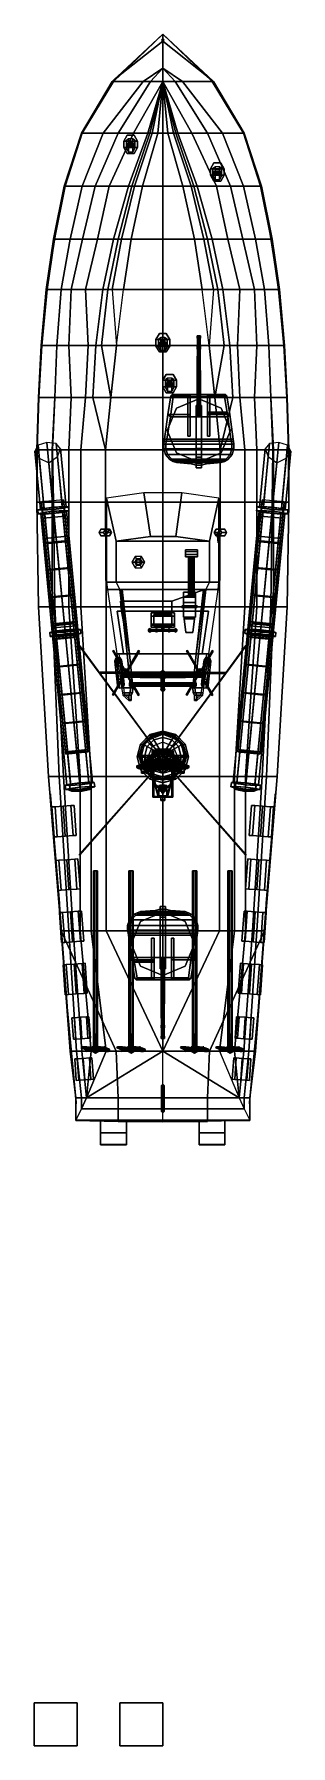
# Model space of a CAD drawing. Header units: millimetres. Extents: x -3 to 3, y -27.2 to 12.7.
import ezdxf

# ---------------------------------------------------------------- set-up
doc = ezdxf.new("R2010")
doc.units = ezdxf.units.MM
for name, color, linetype in [('gun', 1, 'Continuous'), ('h2', 6, 'Continuous'), ('prop', 1, 'Continuous'), ('railings', 6, 'Continuous'), ('sleeve', 5, 'Continuous'), ('superstructure', 3, 'Continuous'), ('turret', 2, 'Continuous')]:
    doc.layers.add(name, color=color, linetype=linetype)

msp = doc.modelspace()

# ---------------------------------------------------------------- linework, layer by layer
for points in [[(0, 12.67, 2.46), (0, 12.67, 2.44), (-1.18, 11.57, 2.42), (-1.15, 11.57, 2.44)], [(0, 12.67, 2.44), (0, 11.88, 1.2), (-0.46, 11.57, 1.17), (-1.18, 11.57, 2.42)], [(0, 12.67, 2.46), (0, 12.67, 2.46), (-1.15, 11.57, 2.44), (0, 11.57, 2.44)], [(0, 12.57, 2.45), (-0.03, 12.54, 2.45), (-0.03, 12.54, 4.57), (0, 12.57, 4.57)], [(0.03, 12.54, 4.57), (0, 12.57, 4.57), (-0.03, 12.54, 4.57), (0, 12.51, 4.57)], [(-0.03, 12.54, 2.45), (0, 12.51, 2.45), (0, 12.51, 4.57), (-0.03, 12.54, 4.57)], [(0.03, 12.54, 2.45), (0, 12.57, 2.45), (0, 12.57, 4.57), (0.03, 12.54, 4.57)], [(0, 12.51, 2.45), (0.03, 12.54, 2.45), (0.03, 12.54, 4.57), (0, 12.51, 4.57)], [(0, 0.73, 6.04), (0, 12.51, 4.54), (0, 12.51, 4.56), (0, 0.73, 6.06)], [(0, 0.73, 6.06), (0, 12.51, 4.56), (0, 12.51, 4.54), (0, 0.73, 6.04)], [(0, 11.88, 1.2), (0, 11.88, 1.2), (-0.29, 11.57, 1.02), (-0.46, 11.57, 1.17)], [(0, 11.88, 1.2), (0, 11.88, 1.2), (0, 11.57, 0.73), (-0.29, 11.57, 1.02)], [(-1.15, 11.57, 2.44), (-1.18, 11.57, 2.42), (-1.9, 10.36, 2.36), (-1.88, 10.36, 2.38)], [(-1.18, 11.57, 2.42), (-0.46, 11.57, 1.17), (-1.39, 10.36, 0.94), (-1.9, 10.36, 2.36)], [(0, 11.57, 2.44), (-1.15, 11.57, 2.44), (-1.88, 10.36, 2.38), (0, 10.36, 2.38)], [(-0.46, 11.57, 1.17), (-0.29, 11.57, 1.02), (-1.04, 10.36, 0.73), (-1.39, 10.36, 0.94)], [(-0.29, 11.57, 1.02), (0, 11.57, 0.73), (-0.68, 10.36, 0.43), (-1.04, 10.36, 0.73)], [(0, 11.57, 0.73), (0, 11.57, 0.73), (-0.35, 10.36), (-0.68, 10.36, 0.43)], [(0, 11.57, 0.73), (0, 11.57, 0.73), (-0.3, 10.36, -0.09), (-0.35, 10.36)], [(0, 11.57, 0.73), (0, 11.57, 0.73), (-0.25, 10.36, -0.16), (-0.3, 10.36, -0.09)], [(0, 11.57, 0.73), (0, 11.57, 0.73), (-0.12, 10.36, -0.37), (-0.25, 10.36, -0.16)], [(0, 11.57, 0.73), (0, 11.57, 0.73), (0, 10.36, -0.56), (-0.12, 10.36, -0.37)], [(-1.88, 10.36, 2.38), (-1.9, 10.36, 2.36), (-2.3, 9.13, 2.29), (-2.28, 9.13, 2.3)], [(-1.9, 10.36, 2.36), (-1.39, 10.36, 0.94), (-1.88, 9.13, 0.74), (-2.3, 9.13, 2.29)], [(0, 10.36, 2.38), (-1.88, 10.36, 2.38), (-2.28, 9.13, 2.3), (0, 9.13, 2.31)], [(-1.39, 10.36, 0.94), (-1.04, 10.36, 0.73), (-1.58, 9.13, 0.59), (-1.88, 9.13, 0.74)], [(-1.04, 10.36, 0.73), (-0.68, 10.36, 0.43), (-1.25, 9.13, 0.39), (-1.58, 9.13, 0.59)], [(-0.68, 10.36, 0.43), (-0.35, 10.36), (-0.8, 9.13), (-1.25, 9.13, 0.39)], [(-0.67, 10.319, 2.54), (-0.83, 10.319, 2.54), (-0.91, 10.18, 2.53), (-0.59, 10.18, 2.53)], [(-0.83, 10.319, 2.37), (-0.91, 10.18, 2.36), (-0.91, 10.18, 2.53), (-0.83, 10.319, 2.54)], [(-0.59, 10.18, 2.53), (-0.91, 10.18, 2.53), (-0.91, 10.03, 2.52), (-0.59, 10.03, 2.52)], [(-0.91, 10.18, 2.36), (-0.91, 10.03, 2.35), (-0.91, 10.03, 2.52), (-0.91, 10.18, 2.53)], [(-0.59, 10.03, 2.52), (-0.91, 10.03, 2.52), (-0.83, 9.891, 2.51), (-0.67, 9.891, 2.51)], [(-0.91, 10.03, 2.35), (-0.83, 9.891, 2.34), (-0.83, 9.891, 2.51), (-0.91, 10.03, 2.52)], [(-0.8, 10.23, 2.807), (-0.85, 10.2, 2.72), (-0.85, 10.1, 2.72), (-0.8, 10.07, 2.807)], [(-0.85, 10.2, 2.72), (-0.8, 10.17, 2.633), (-0.8, 10.13, 2.633), (-0.85, 10.1, 2.72)], [(-0.8, 10.097, 2.61), (-0.85, 10.01, 2.64), (-0.85, 10.1, 2.72), (-0.8, 10.13, 2.633)], [(-0.85, 10.01, 2.64), (-0.8, 9.923, 2.66), (-0.8, 10.07, 2.807), (-0.85, 10.1, 2.72)], [(-0.8, 10.097, 2.51), (-0.85, 10.01, 2.51), (-0.85, 10.01, 2.64), (-0.8, 10.097, 2.61)], [(-0.85, 10.01, 2.51), (-0.8, 9.923, 2.51), (-0.8, 9.923, 2.66), (-0.85, 10.01, 2.64)], [(-0.67, 10.319, 2.37), (-0.83, 10.319, 2.37), (-0.83, 10.319, 2.54), (-0.67, 10.319, 2.54)], [(-0.35, 10.36), (-0.3, 10.36, -0.09), (-0.72, 9.13, -0.09), (-0.8, 9.13)], [(-0.7, 10.23, 2.807), (-0.8, 10.23, 2.807), (-0.8, 10.07, 2.807), (-0.7, 10.07, 2.807)], [(-0.8, 10.17, 2.633), (-0.7, 10.17, 2.633), (-0.7, 10.13, 2.633), (-0.8, 10.13, 2.633)], [(-0.7, 10.097, 2.61), (-0.8, 10.097, 2.61), (-0.8, 10.13, 2.633), (-0.7, 10.13, 2.633)], [(-0.7, 10.097, 2.51), (-0.8, 10.097, 2.51), (-0.8, 10.097, 2.61), (-0.7, 10.097, 2.61)], [(-0.8, 9.923, 2.66), (-0.7, 9.923, 2.66), (-0.7, 10.07, 2.807), (-0.8, 10.07, 2.807)], [(-0.3, 10.36, -0.09), (-0.25, 10.36, -0.16), (-0.66, 9.13, -0.16), (-0.72, 9.13, -0.09)], [(-0.65, 10.2, 2.72), (-0.7, 10.23, 2.807), (-0.7, 10.07, 2.807), (-0.65, 10.1, 2.72)], [(-0.7, 10.17, 2.633), (-0.65, 10.2, 2.72), (-0.65, 10.1, 2.72), (-0.7, 10.13, 2.633)], [(-0.65, 10.01, 2.64), (-0.7, 10.097, 2.61), (-0.7, 10.13, 2.633), (-0.65, 10.1, 2.72)], [(-0.7, 9.923, 2.66), (-0.65, 10.01, 2.64), (-0.65, 10.1, 2.72), (-0.7, 10.07, 2.807)], [(-0.65, 10.01, 2.51), (-0.7, 10.097, 2.51), (-0.7, 10.097, 2.61), (-0.65, 10.01, 2.64)], [(-0.7, 9.923, 2.51), (-0.65, 10.01, 2.51), (-0.65, 10.01, 2.64), (-0.7, 9.923, 2.66)], [(-0.59, 10.18, 2.36), (-0.67, 10.319, 2.37), (-0.67, 10.319, 2.54), (-0.59, 10.18, 2.53)], [(-0.67, 9.891, 2.34), (-0.59, 10.03, 2.35), (-0.59, 10.03, 2.52), (-0.67, 9.891, 2.51)], [(-0.25, 10.36, -0.16), (-0.12, 10.36, -0.37), (-0.47, 9.13, -0.37), (-0.66, 9.13, -0.16)], [(-0.59, 10.03, 2.35), (-0.59, 10.18, 2.36), (-0.59, 10.18, 2.53), (-0.59, 10.03, 2.52)], [(-0.12, 10.36, -0.37), (0, 10.36, -0.56), (0, 9.13, -0.92), (-0.47, 9.13, -0.37)], [(-0.83, 9.891, 2.34), (-0.67, 9.891, 2.34), (-0.67, 9.891, 2.51), (-0.83, 9.891, 2.51)], [(-0.8, 9.923, 2.51), (-0.7, 9.923, 2.51), (-0.7, 9.923, 2.66), (-0.8, 9.923, 2.66)], [(1.19, 9.669, 2.33), (1.11, 9.53, 2.32), (1.11, 9.53, 2.49), (1.19, 9.669, 2.5)], [(1.35, 9.669, 2.5), (1.19, 9.669, 2.5), (1.11, 9.53, 2.49), (1.43, 9.53, 2.49)], [(1.22, 9.58, 2.767), (1.17, 9.55, 2.68), (1.17, 9.45, 2.68), (1.22, 9.42, 2.767)], [(1.35, 9.669, 2.33), (1.19, 9.669, 2.33), (1.19, 9.669, 2.5), (1.35, 9.669, 2.5)], [(1.32, 9.58, 2.767), (1.22, 9.58, 2.767), (1.22, 9.42, 2.767), (1.32, 9.42, 2.767)], [(1.37, 9.55, 2.68), (1.32, 9.58, 2.767), (1.32, 9.42, 2.767), (1.37, 9.45, 2.68)], [(1.43, 9.53, 2.32), (1.35, 9.669, 2.33), (1.35, 9.669, 2.5), (1.43, 9.53, 2.49)], [(1.11, 9.53, 2.32), (1.11, 9.38, 2.31), (1.11, 9.38, 2.48), (1.11, 9.53, 2.49)], [(1.43, 9.53, 2.49), (1.11, 9.53, 2.49), (1.11, 9.38, 2.48), (1.43, 9.38, 2.48)], [(1.11, 9.38, 2.31), (1.19, 9.241, 2.3), (1.19, 9.241, 2.47), (1.11, 9.38, 2.48)], [(1.43, 9.38, 2.48), (1.11, 9.38, 2.48), (1.19, 9.241, 2.47), (1.35, 9.241, 2.47)], [(1.17, 9.55, 2.68), (1.22, 9.52, 2.593), (1.22, 9.48, 2.593), (1.17, 9.45, 2.68)], [(1.22, 9.447, 2.57), (1.17, 9.36, 2.6), (1.17, 9.45, 2.68), (1.22, 9.48, 2.593)], [(1.17, 9.36, 2.6), (1.22, 9.273, 2.62), (1.22, 9.42, 2.767), (1.17, 9.45, 2.68)], [(1.22, 9.447, 2.47), (1.17, 9.36, 2.47), (1.17, 9.36, 2.6), (1.22, 9.447, 2.57)], [(1.17, 9.36, 2.47), (1.22, 9.273, 2.47), (1.22, 9.273, 2.62), (1.17, 9.36, 2.6)], [(1.19, 9.241, 2.3), (1.35, 9.241, 2.3), (1.35, 9.241, 2.47), (1.19, 9.241, 2.47)], [(1.22, 9.52, 2.593), (1.32, 9.52, 2.593), (1.32, 9.48, 2.593), (1.22, 9.48, 2.593)], [(1.32, 9.447, 2.57), (1.22, 9.447, 2.57), (1.22, 9.48, 2.593), (1.32, 9.48, 2.593)], [(1.32, 9.447, 2.47), (1.22, 9.447, 2.47), (1.22, 9.447, 2.57), (1.32, 9.447, 2.57)], [(1.22, 9.273, 2.62), (1.32, 9.273, 2.62), (1.32, 9.42, 2.767), (1.22, 9.42, 2.767)], [(1.22, 9.273, 2.47), (1.32, 9.273, 2.47), (1.32, 9.273, 2.62), (1.22, 9.273, 2.62)], [(1.32, 9.52, 2.593), (1.37, 9.55, 2.68), (1.37, 9.45, 2.68), (1.32, 9.48, 2.593)], [(1.37, 9.36, 2.6), (1.32, 9.447, 2.57), (1.32, 9.48, 2.593), (1.37, 9.45, 2.68)], [(1.32, 9.273, 2.62), (1.37, 9.36, 2.6), (1.37, 9.45, 2.68), (1.32, 9.42, 2.767)], [(1.37, 9.36, 2.47), (1.32, 9.447, 2.47), (1.32, 9.447, 2.57), (1.37, 9.36, 2.6)], [(1.32, 9.273, 2.47), (1.37, 9.36, 2.47), (1.37, 9.36, 2.6), (1.32, 9.273, 2.62)], [(1.35, 9.241, 2.3), (1.43, 9.38, 2.31), (1.43, 9.38, 2.48), (1.35, 9.241, 2.47)], [(1.43, 9.38, 2.31), (1.43, 9.53, 2.32), (1.43, 9.53, 2.49), (1.43, 9.38, 2.48)], [(-2.28, 9.13, 2.3), (-2.3, 9.13, 2.29), (-2.55, 7.89, 2.22), (-2.53, 7.89, 2.24)], [(-2.3, 9.13, 2.29), (-1.88, 9.13, 0.74), (-2.16, 7.89, 0.55), (-2.55, 7.89, 2.22)], [(0, 9.13, 2.31), (-2.28, 9.13, 2.3), (-2.53, 7.89, 2.24), (0, 7.89, 2.25)], [(-1.88, 9.13, 0.74), (-1.58, 9.13, 0.59), (-1.87, 7.89, 0.43), (-2.16, 7.89, 0.55)], [(-1.58, 9.13, 0.59), (-1.25, 9.13, 0.39), (-1.52, 7.89, 0.25), (-1.87, 7.89, 0.43)], [(-1.25, 9.13, 0.39), (-0.8, 9.13), (-1.15, 7.89), (-1.52, 7.89, 0.25)], [(-0.8, 9.13), (-0.72, 9.13, -0.09), (-1.04, 7.89, -0.09), (-1.15, 7.89)], [(-0.72, 9.13, -0.09), (-0.66, 9.13, -0.16), (-0.96, 7.89, -0.16), (-1.04, 7.89, -0.09)], [(-0.66, 9.13, -0.16), (-0.47, 9.13, -0.37), (-0.74, 7.89, -0.37), (-0.96, 7.89, -0.16)], [(-0.47, 9.13, -0.37), (0, 9.13, -0.92), (0, 7.89, -1.08), (-0.74, 7.89, -0.37)], [(-2.53, 7.89, 2.24), (-2.55, 7.89, 2.22), (-2.72, 6.72, 2.14), (-2.7, 6.72, 2.16)], [(-2.55, 7.89, 2.22), (-2.16, 7.89, 0.55), (-2.37, 6.72, 0.37), (-2.72, 6.72, 2.14)], [(0, 7.89, 2.25), (-2.53, 7.89, 2.24), (-2.7, 6.72, 2.16), (0, 6.72, 2.19)], [(-2.16, 7.89, 0.55), (-1.87, 7.89, 0.43), (-2.14, 6.72, 0.32), (-2.37, 6.72, 0.37)], [(-1.87, 7.89, 0.43), (-1.52, 7.89, 0.25), (-1.8, 6.72, 0.2), (-2.14, 6.72, 0.32)], [(-1.52, 7.89, 0.25), (-1.15, 7.89), (-1.4, 6.72), (-1.8, 6.72, 0.2)], [(-1.15, 7.89), (-1.04, 7.89, -0.09), (-1.28, 6.72, -0.09), (-1.4, 6.72)], [(-1.04, 7.89, -0.09), (-0.96, 7.89, -0.16), (-1.18, 6.72, -0.16), (-1.28, 6.72, -0.09)], [(-0.96, 7.89, -0.16), (-0.74, 7.89, -0.37), (-0.92, 6.72, -0.37), (-1.18, 6.72, -0.16)], [(-0.74, 7.89, -0.37), (0, 7.89, -1.08), (0, 6.72, -1.08), (-0.92, 6.72, -0.37)], [(-2.7, 6.72, 2.16), (-2.72, 6.72, 2.14), (-2.84, 5.41, 2.08), (-2.82, 5.41, 2.1)], [(-2.72, 6.72, 2.14), (-2.37, 6.72, 0.37), (-2.47, 5.41, 0.21), (-2.84, 5.41, 2.08)], [(0, 6.72, 2.19), (-2.7, 6.72, 2.16), (-2.82, 5.41, 2.1), (0, 5.41, 2.12)], [(-2.37, 6.72, 0.37), (-2.14, 6.72, 0.32), (-2.19, 5.41, 0.15), (-2.47, 5.41, 0.21)], [(-2.14, 6.72, 0.32), (-1.8, 6.72, 0.2), (-1.74, 5.41), (-2.19, 5.41, 0.15)], [(-1.8, 6.72, 0.2), (-1.4, 6.72), (-1.56, 5.41, -0.09), (-1.74, 5.41)], [(-1.4, 6.72), (-1.28, 6.72, -0.09), (-1.43, 5.41, -0.16), (-1.56, 5.41, -0.09)], [(-1.28, 6.72, -0.09), (-1.18, 6.72, -0.16), (-1.08, 5.41, -0.37), (-1.43, 5.41, -0.16)], [(-0.92, 6.72, -0.37), (0, 6.72, -1.08), (0, 5.41, -1.08), (-1.08, 5.41, -0.37)], [(-0.08, 5.689, 2.13), (-0.16, 5.55, 2.12), (-0.16, 5.55, 2.29), (-0.08, 5.689, 2.3)], [(0.08, 5.689, 2.3), (-0.08, 5.689, 2.3), (-0.16, 5.55, 2.29), (0.16, 5.55, 2.29)], [(-0.05, 5.6, 2.567), (-0.1, 5.57, 2.48), (-0.1, 5.47, 2.48), (-0.05, 5.44, 2.567)], [(0.08, 5.689, 2.13), (-0.08, 5.689, 2.13), (-0.08, 5.689, 2.3), (0.08, 5.689, 2.3)], [(0.05, 5.6, 2.567), (-0.05, 5.6, 2.567), (-0.05, 5.44, 2.567), (0.05, 5.44, 2.567)], [(0.1, 5.57, 2.48), (0.05, 5.6, 2.567), (0.05, 5.44, 2.567), (0.1, 5.47, 2.48)], [(0.16, 5.55, 2.12), (0.08, 5.689, 2.13), (0.08, 5.689, 2.3), (0.16, 5.55, 2.29)], [(-2.82, 5.41, 2.1), (-2.84, 5.41, 2.08), (-2.9, 4.2, 2.01), (-2.89, 4.2, 2.03)], [(-2.84, 5.41, 2.08), (-2.47, 5.41, 0.21), (-2.52, 4.2, 0.08), (-2.9, 4.2, 2.01)], [(0, 5.41, 2.12), (-2.82, 5.41, 2.1), (-2.89, 4.2, 2.03), (0, 4.2, 2.06)], [(-2.47, 5.41, 0.21), (-2.19, 5.41, 0.15), (-2.14, 4.2), (-2.52, 4.2, 0.08)], [(-2.19, 5.41, 0.15), (-1.74, 5.41), (-1.8, 4.2, -0.09), (-2.14, 4.2)], [(-1.74, 5.41), (-1.56, 5.41, -0.09), (-1.63, 4.2, -0.16), (-1.8, 4.2, -0.09)], [(-1.56, 5.41, -0.09), (-1.43, 5.41, -0.16), (-1.21, 4.2, -0.37), (-1.63, 4.2, -0.16)], [(-1.43, 5.41, -0.16), (-1.08, 5.41, -0.37), (-1.21, 4.2, -0.37)], [(-1.08, 5.41, -0.37), (0, 5.41, -1.08), (0, 4.2, -1.08), (-1.21, 4.2, -0.37)], [(-0.16, 5.55, 2.12), (-0.16, 5.4, 2.11), (-0.16, 5.4, 2.28), (-0.16, 5.55, 2.29)], [(0.16, 5.55, 2.29), (-0.16, 5.55, 2.29), (-0.16, 5.4, 2.28), (0.16, 5.4, 2.28)], [(-0.16, 5.4, 2.11), (-0.08, 5.261, 2.1), (-0.08, 5.261, 2.27), (-0.16, 5.4, 2.28)], [(0.16, 5.4, 2.28), (-0.16, 5.4, 2.28), (-0.08, 5.261, 2.27), (0.08, 5.261, 2.27)], [(-0.1, 5.57, 2.48), (-0.05, 5.54, 2.393), (-0.05, 5.5, 2.393), (-0.1, 5.47, 2.48)], [(-0.05, 5.467, 2.37), (-0.1, 5.38, 2.4), (-0.1, 5.47, 2.48), (-0.05, 5.5, 2.393)], [(-0.1, 5.38, 2.4), (-0.05, 5.293, 2.42), (-0.05, 5.44, 2.567), (-0.1, 5.47, 2.48)], [(-0.05, 5.467, 2.27), (-0.1, 5.38, 2.27), (-0.1, 5.38, 2.4), (-0.05, 5.467, 2.37)], [(-0.1, 5.38, 2.27), (-0.05, 5.293, 2.27), (-0.05, 5.293, 2.42), (-0.1, 5.38, 2.4)], [(-0.08, 5.261, 2.1), (0.08, 5.261, 2.1), (0.08, 5.261, 2.27), (-0.08, 5.261, 2.27)], [(-0.05, 5.54, 2.393), (0.05, 5.54, 2.393), (0.05, 5.5, 2.393), (-0.05, 5.5, 2.393)], [(0.05, 5.467, 2.37), (-0.05, 5.467, 2.37), (-0.05, 5.5, 2.393), (0.05, 5.5, 2.393)], [(0.05, 5.467, 2.27), (-0.05, 5.467, 2.27), (-0.05, 5.467, 2.37), (0.05, 5.467, 2.37)], [(-0.05, 5.293, 2.42), (0.05, 5.293, 2.42), (0.05, 5.44, 2.567), (-0.05, 5.44, 2.567)], [(-0.05, 5.293, 2.27), (0.05, 5.293, 2.27), (0.05, 5.293, 2.42), (-0.05, 5.293, 2.42)], [(0.05, 5.54, 2.393), (0.1, 5.57, 2.48), (0.1, 5.47, 2.48), (0.05, 5.5, 2.393)], [(0.1, 5.38, 2.4), (0.05, 5.467, 2.37), (0.05, 5.5, 2.393), (0.1, 5.47, 2.48)], [(0.05, 5.293, 2.42), (0.1, 5.38, 2.4), (0.1, 5.47, 2.48), (0.05, 5.44, 2.567)], [(0.1, 5.38, 2.27), (0.05, 5.467, 2.27), (0.05, 5.467, 2.37), (0.1, 5.38, 2.4)], [(0.05, 5.293, 2.27), (0.1, 5.38, 2.27), (0.1, 5.38, 2.4), (0.05, 5.293, 2.42)], [(0.08, 5.261, 2.1), (0.16, 5.4, 2.11), (0.16, 5.4, 2.28), (0.08, 5.261, 2.27)], [(0.16, 5.4, 2.11), (0.16, 5.55, 2.12), (0.16, 5.55, 2.29), (0.16, 5.4, 2.28)], [(0.08, 4.739, 2.08), (0, 4.6, 2.07), (0, 4.6, 2.24), (0.08, 4.739, 2.25)], [(0.24, 4.739, 2.25), (0.08, 4.739, 2.25), (0, 4.6, 2.24), (0.32, 4.6, 2.24)], [(0, 4.6, 2.07), (0, 4.45, 2.06), (0, 4.45, 2.23), (0, 4.6, 2.24)], [(0.32, 4.6, 2.24), (0, 4.6, 2.24), (0, 4.45, 2.23), (0.32, 4.45, 2.23)], [(0, 4.45, 2.06), (0.08, 4.311, 2.05), (0.08, 4.311, 2.22), (0, 4.45, 2.23)], [(0.32, 4.45, 2.23), (0, 4.45, 2.23), (0.08, 4.311, 2.22), (0.24, 4.311, 2.22)], [(0.11, 4.65, 2.517), (0.06, 4.62, 2.43), (0.06, 4.52, 2.43), (0.11, 4.49, 2.517)], [(0.06, 4.62, 2.43), (0.11, 4.59, 2.343), (0.11, 4.55, 2.343), (0.06, 4.52, 2.43)], [(0.11, 4.517, 2.32), (0.06, 4.43, 2.35), (0.06, 4.52, 2.43), (0.11, 4.55, 2.343)], [(0.06, 4.43, 2.35), (0.11, 4.343, 2.37), (0.11, 4.49, 2.517), (0.06, 4.52, 2.43)], [(0.11, 4.517, 2.22), (0.06, 4.43, 2.22), (0.06, 4.43, 2.35), (0.11, 4.517, 2.32)], [(0.06, 4.43, 2.22), (0.11, 4.343, 2.22), (0.11, 4.343, 2.37), (0.06, 4.43, 2.35)], [(0.24, 4.739, 2.08), (0.08, 4.739, 2.08), (0.08, 4.739, 2.25), (0.24, 4.739, 2.25)], [(0.21, 4.65, 2.517), (0.11, 4.65, 2.517), (0.11, 4.49, 2.517), (0.21, 4.49, 2.517)], [(0.11, 4.59, 2.343), (0.21, 4.59, 2.343), (0.21, 4.55, 2.343), (0.11, 4.55, 2.343)], [(0.21, 4.517, 2.32), (0.11, 4.517, 2.32), (0.11, 4.55, 2.343), (0.21, 4.55, 2.343)], [(0.21, 4.517, 2.22), (0.11, 4.517, 2.22), (0.11, 4.517, 2.32), (0.21, 4.517, 2.32)], [(0.11, 4.343, 2.37), (0.21, 4.343, 2.37), (0.21, 4.49, 2.517), (0.11, 4.49, 2.517)], [(0.26, 4.62, 2.43), (0.21, 4.65, 2.517), (0.21, 4.49, 2.517), (0.26, 4.52, 2.43)], [(0.21, 4.59, 2.343), (0.26, 4.62, 2.43), (0.26, 4.52, 2.43), (0.21, 4.55, 2.343)], [(0.26, 4.43, 2.35), (0.21, 4.517, 2.32), (0.21, 4.55, 2.343), (0.26, 4.52, 2.43)], [(0.21, 4.343, 2.37), (0.26, 4.43, 2.35), (0.26, 4.52, 2.43), (0.21, 4.49, 2.517)], [(0.26, 4.43, 2.22), (0.21, 4.517, 2.22), (0.21, 4.517, 2.32), (0.26, 4.43, 2.35)], [(0.21, 4.343, 2.22), (0.26, 4.43, 2.22), (0.26, 4.43, 2.35), (0.21, 4.343, 2.37)], [(0.32, 4.6, 2.07), (0.24, 4.739, 2.08), (0.24, 4.739, 2.25), (0.32, 4.6, 2.24)], [(0.24, 4.311, 2.05), (0.32, 4.45, 2.06), (0.32, 4.45, 2.23), (0.24, 4.311, 2.22)], [(0.32, 4.45, 2.06), (0.32, 4.6, 2.07), (0.32, 4.6, 2.24), (0.32, 4.45, 2.23)], [(-2.89, 4.2, 2.03), (-2.9, 4.2, 2.01), (-2.94, 2.98, 1.85), (-2.93, 2.98, 1.97)], [(-2.9, 4.2, 2.01), (-2.52, 4.2, 0.08), (-2.58, 2.98), (-2.94, 2.98, 1.85)], [(0, 4.2, 2.06), (-2.89, 4.2, 2.03), (-2.93, 2.98, 1.97), (0, 2.98, 2.01)], [(-2.52, 4.2, 0.08), (-2.52, 4.2, 0.08), (-2.57, 2.98, -0.05), (-2.58, 2.98)], [(-2.52, 4.2, 0.08), (-2.14, 4.2), (-2.19, 2.98, -0.08), (-2.57, 2.98, -0.05)], [(-2.14, 4.2), (-1.8, 4.2, -0.09), (-1.91, 2.98, -0.15), (-2.19, 2.98, -0.08)], [(-1.8, 4.2, -0.09), (-1.63, 4.2, -0.16), (-1.34, 2.98, -0.36), (-1.91, 2.98, -0.15)], [(-1.63, 4.2, -0.16), (-1.21, 4.2, -0.37), (-1.34, 2.98, -0.36)], [(-1.21, 4.2, -0.37), (0, 4.2, -1.08), (0, 2.98, -1.07), (-1.34, 2.98, -0.36)], [(0.08, 4.311, 2.05), (0.24, 4.311, 2.05), (0.24, 4.311, 2.22), (0.08, 4.311, 2.22)], [(0.11, 4.343, 2.22), (0.21, 4.343, 2.22), (0.21, 4.343, 2.37), (0.11, 4.343, 2.37)], [(0.84, 4.17, 2.03), (0.317, 3.953, 2.02), (0.317, 3.953, 3.03), (0.84, 4.17, 3.03)], [(1.363, 3.953, 2.02), (0.84, 4.17, 2.03), (0.84, 4.17, 3.03), (1.363, 3.953, 3.03)], [(0.317, 3.953, 2.02), (0.1, 3.43, 2), (0.1, 3.43, 3.03), (0.317, 3.953, 3.03)], [(1.58, 3.43, 2), (1.363, 3.953, 2.02), (1.363, 3.953, 3.03), (1.58, 3.43, 3.03)], [(0.1, 3.43, 2), (0.317, 2.907, 1.97), (0.317, 2.907, 3.03), (0.1, 3.43, 3.03)], [(1.363, 2.907, 1.97), (1.58, 3.43, 2), (1.58, 3.43, 3.03), (1.363, 2.907, 3.03)], [(-2.854, 1.585, 2.667), (-2.766, 1.579, 2.879), (-2.911, 3.088, 2.985), (-2.985, 2.945, 2.763)], [(-2.768, 1.608, 2.456), (-2.854, 1.585, 2.667), (-2.985, 2.945, 2.763), (-2.881, 2.781, 2.52)], [(-2.94, 2.98, 1.85), (-2.58, 2.98), (-2.58, 1.76), (-2.94, 1.76, 1.85)], [(-2.93, 2.98, 1.97), (-2.94, 2.98, 1.85), (-2.94, 1.76, 1.85), (-2.94, 1.76, 1.9)], [(0, 2.98, 2.01), (-2.93, 2.98, 1.97), (-2.94, 1.76, 1.9), (0, 1.76, 1.95)], [(-2.766, 1.579, 2.879), (-2.554, 1.593, 2.966), (-2.704, 3.152, 3.076), (-2.911, 3.088, 2.985)], [(-2.554, 1.593, 2.966), (-2.343, 1.619, 2.879), (-2.489, 3.129, 2.985), (-2.704, 3.152, 3.076)], [(-2.346, 1.649, 2.456), (-2.558, 1.635, 2.368), (-2.658, 2.674, 2.351), (-2.459, 2.822, 2.52)], [(-2.58, 2.98), (-2.57, 2.98, -0.05), (-2.55, 1.76, -0.17), (-2.58, 1.76)], [(-2.57, 2.98, -0.05), (-2.19, 2.98, -0.08), (-2.19, 1.76, -0.2), (-2.55, 1.76, -0.17)], [(-2.343, 1.619, 2.879), (-2.257, 1.643, 2.667), (-2.388, 3.003, 2.763), (-2.489, 3.129, 2.985)], [(-2.257, 1.643, 2.667), (-2.346, 1.649, 2.456), (-2.459, 2.822, 2.52), (-2.388, 3.003, 2.763)], [(-2.19, 2.98, -0.08), (-1.91, 2.98, -0.15), (-1.91, 1.76, -0.24), (-2.19, 1.76, -0.2)], [(-1.91, 2.98, -0.15), (-1.34, 2.98, -0.36), (-1.34, 1.76, -0.42), (-1.91, 1.76, -0.24)], [(-1.34, 2.98, -0.36), (0, 2.98, -1.07), (0, 1.76, -1.07), (-1.34, 1.76, -0.42)], [(0.317, 2.907, 1.97), (0.84, 2.69, 1.96), (0.84, 2.69, 3.03), (0.317, 2.907, 3.03)], [(0.84, 2.69, 1.96), (1.363, 2.907, 1.97), (1.363, 2.907, 3.03), (0.84, 2.69, 3.03)], [(2.257, 1.643, 2.667), (2.343, 1.619, 2.879), (2.489, 3.129, 2.985), (2.388, 3.003, 2.763)], [(2.346, 1.649, 2.456), (2.257, 1.643, 2.667), (2.388, 3.003, 2.763), (2.459, 2.822, 2.52)], [(2.343, 1.619, 2.879), (2.554, 1.593, 2.966), (2.704, 3.152, 3.076), (2.489, 3.129, 2.985)], [(2.558, 1.635, 2.368), (2.346, 1.649, 2.456), (2.459, 2.822, 2.52), (2.658, 2.674, 2.351)], [(2.554, 1.593, 2.966), (2.766, 1.579, 2.879), (2.911, 3.088, 2.985), (2.704, 3.152, 3.076)], [(2.766, 1.579, 2.879), (2.854, 1.585, 2.667), (2.985, 2.945, 2.763), (2.911, 3.088, 2.985)], [(2.854, 1.585, 2.667), (2.768, 1.608, 2.456), (2.881, 2.781, 2.52), (2.985, 2.945, 2.763)], [(-2.558, 1.635, 2.368), (-2.768, 1.608, 2.456), (-2.881, 2.781, 2.52), (-2.658, 2.674, 2.351)], [(2.768, 1.608, 2.456), (2.558, 1.635, 2.368), (2.658, 2.674, 2.351), (2.881, 2.781, 2.52)], [(-2.94, 1.76, 1.85), (-2.58, 1.76), (-2.58, -0.68), (-2.9, -0.68, 1.69)], [(-2.94, 1.76, 1.9), (-2.94, 1.76, 1.85), (-2.9, -0.68, 1.69), (-2.9, -0.68, 1.76)], [(0, 1.76, 1.95), (-2.94, 1.76, 1.9), (-2.9, -0.68, 1.76), (0, -0.68, 1.83)], [(-2.811, 1.607, 2.413), (-2.914, 1.579, 2.667), (-2.854, 1.585, 2.667), (-2.768, 1.608, 2.456)], [(-2.802, 1.518, 2.407), (-2.906, 1.49, 2.661), (-2.914, 1.579, 2.667), (-2.811, 1.607, 2.413)], [(-2.286, 1.525, 2.288), (-2.314, 1.813, 1.887), (-2.831, 1.763, 1.887), (-2.804, 1.476, 2.288)], [(-2.804, 1.476, 2.288), (-2.831, 1.763, 1.887), (-2.749, 0.912, 1.928), (-2.795, 1.386, 2.282)], [(-2.749, 0.912, 1.928), (-2.831, 1.763, 1.887), (-2.271, -4.055, 1.609), (-2.271, -4.06, 1.679)], [(-2.55, 1.549, 2.302), (-2.802, 1.518, 2.407), (-2.811, 1.607, 2.413), (-2.558, 1.639, 2.308)], [(-2.558, 1.639, 2.308), (-2.811, 1.607, 2.413), (-2.768, 1.608, 2.456), (-2.558, 1.635, 2.368)], [(-2.58, 1.76), (-2.55, 1.76, -0.17), (-2.52, -0.68, -0.35), (-2.58, -0.68)], [(-2.296, 1.567, 2.407), (-2.55, 1.549, 2.302), (-2.558, 1.639, 2.308), (-2.304, 1.656, 2.413)], [(-2.304, 1.656, 2.413), (-2.558, 1.639, 2.308), (-2.558, 1.635, 2.368), (-2.346, 1.649, 2.456)], [(-2.553, 1.589, 3.026), (-2.301, 1.621, 2.921), (-2.343, 1.619, 2.879), (-2.554, 1.593, 2.966)], [(-2.545, 1.499, 3.02), (-2.292, 1.531, 2.915), (-2.301, 1.621, 2.921), (-2.553, 1.589, 3.026)], [(-2.55, 1.76, -0.17), (-2.19, 1.76, -0.2), (-2.19, -0.68, -0.37), (-2.52, -0.68, -0.35)], [(-2.198, 1.648, 2.667), (-2.304, 1.656, 2.413), (-2.346, 1.649, 2.456), (-2.257, 1.643, 2.667)], [(-2.301, 1.621, 2.921), (-2.198, 1.648, 2.667), (-2.257, 1.643, 2.667), (-2.343, 1.619, 2.879)], [(-2.232, 0.962, 1.928), (-2.314, 1.813, 1.887), (-2.286, 1.525, 2.288), (-2.278, 1.436, 2.282)], [(-1.754, -4.005, 1.609), (-2.314, 1.813, 1.887), (-2.232, 0.962, 1.928), (-1.753, -4.01, 1.679)], [(-2.189, 1.559, 2.661), (-2.296, 1.567, 2.407), (-2.304, 1.656, 2.413), (-2.198, 1.648, 2.667)], [(-2.292, 1.531, 2.915), (-2.189, 1.559, 2.661), (-2.198, 1.648, 2.667), (-2.301, 1.621, 2.921)], [(-2.19, 1.76, -0.2), (-1.91, 1.76, -0.24), (-1.91, -0.68, -0.42), (-2.19, -0.68, -0.37)], [(-1.91, 1.76, -0.24), (-1.34, 1.76, -0.42), (-1.32, -0.68, -0.61), (-1.91, -0.68, -0.42)], [(-1.34, 1.76, -0.42), (0, 1.76, -1.07), (0, -0.68, -1.07), (-1.32, -0.68, -0.61)], [(2.232, 0.962, 1.928), (2.314, 1.813, 1.887), (1.754, -4.005, 1.609), (1.753, -4.01, 1.679)], [(2.296, 1.567, 2.407), (2.189, 1.559, 2.661), (2.198, 1.648, 2.667), (2.304, 1.656, 2.413)], [(2.189, 1.559, 2.661), (2.292, 1.531, 2.915), (2.301, 1.621, 2.921), (2.198, 1.648, 2.667)], [(2.304, 1.656, 2.413), (2.198, 1.648, 2.667), (2.257, 1.643, 2.667), (2.346, 1.649, 2.456)], [(2.198, 1.648, 2.667), (2.301, 1.621, 2.921), (2.343, 1.619, 2.879), (2.257, 1.643, 2.667)], [(2.286, 1.525, 2.288), (2.314, 1.813, 1.887), (2.232, 0.962, 1.928), (2.278, 1.436, 2.282)], [(2.271, -4.055, 1.609), (2.831, 1.763, 1.887), (2.749, 0.912, 1.928), (2.271, -4.06, 1.679)], [(2.804, 1.476, 2.288), (2.831, 1.763, 1.887), (2.314, 1.813, 1.887), (2.286, 1.525, 2.288)], [(2.292, 1.531, 2.915), (2.545, 1.499, 3.02), (2.553, 1.589, 3.026), (2.301, 1.621, 2.921)], [(2.55, 1.549, 2.302), (2.296, 1.567, 2.407), (2.304, 1.656, 2.413), (2.558, 1.639, 2.308)], [(2.301, 1.621, 2.921), (2.553, 1.589, 3.026), (2.554, 1.593, 2.966), (2.343, 1.619, 2.879)], [(2.558, 1.639, 2.308), (2.304, 1.656, 2.413), (2.346, 1.649, 2.456), (2.558, 1.635, 2.368)], [(2.802, 1.518, 2.407), (2.55, 1.549, 2.302), (2.558, 1.639, 2.308), (2.811, 1.607, 2.413)], [(2.811, 1.607, 2.413), (2.558, 1.639, 2.308), (2.558, 1.635, 2.368), (2.768, 1.608, 2.456)], [(2.749, 0.912, 1.928), (2.831, 1.763, 1.887), (2.804, 1.476, 2.288), (2.795, 1.386, 2.282)], [(2.914, 1.579, 2.667), (2.811, 1.607, 2.413), (2.768, 1.608, 2.456), (2.854, 1.585, 2.667)], [(2.906, 1.49, 2.661), (2.802, 1.518, 2.407), (2.811, 1.607, 2.413), (2.914, 1.579, 2.667)], [(-2.914, 1.579, 2.667), (-2.808, 1.572, 2.921), (-2.766, 1.579, 2.879), (-2.854, 1.585, 2.667)], [(-2.906, 1.49, 2.661), (-2.799, 1.482, 2.915), (-2.808, 1.572, 2.921), (-2.914, 1.579, 2.667)], [(-2.76, 1.519, 2.449), (-2.846, 1.496, 2.661), (-2.906, 1.49, 2.661), (-2.802, 1.518, 2.407)], [(-2.846, 1.496, 2.661), (-2.757, 1.489, 2.872), (-2.799, 1.482, 2.915), (-2.906, 1.49, 2.661)], [(-2.15, -4.816, 2.004), (-2.236, -4.839, 2.216), (-2.846, 1.496, 2.661), (-2.76, 1.519, 2.449)], [(-2.236, -4.839, 2.216), (-2.147, -4.846, 2.427), (-2.757, 1.489, 2.872), (-2.846, 1.496, 2.661)], [(-2.808, 1.572, 2.921), (-2.553, 1.589, 3.026), (-2.554, 1.593, 2.966), (-2.766, 1.579, 2.879)], [(-2.799, 1.482, 2.915), (-2.545, 1.499, 3.02), (-2.553, 1.589, 3.026), (-2.808, 1.572, 2.921)], [(-2.29, 1.565, 2.431), (-2.336, 1.521, 2.288), (-2.754, 1.48, 2.288), (-2.808, 1.516, 2.431)], [(-2.808, 1.516, 2.431), (-2.549, -1.175, 2.242), (-2.031, -1.126, 2.242), (-2.29, 1.565, 2.431)], [(-2.754, 1.48, 2.288), (-2.503, -1.121, 2.106), (-2.549, -1.175, 2.242), (-2.808, 1.516, 2.431)], [(-2.278, 1.436, 2.282), (-2.286, 1.525, 2.288), (-2.804, 1.476, 2.288), (-2.795, 1.386, 2.282)], [(-2.549, 1.545, 2.362), (-2.76, 1.519, 2.449), (-2.802, 1.518, 2.407), (-2.55, 1.549, 2.302)], [(-2.757, 1.489, 2.872), (-2.545, 1.504, 2.96), (-2.545, 1.499, 3.02), (-2.799, 1.482, 2.915)], [(-2.795, 1.386, 2.282), (-2.749, 0.912, 1.928), (-2.232, 0.962, 1.928), (-2.278, 1.436, 2.282)], [(-1.939, -4.79, 1.917), (-2.15, -4.816, 2.004), (-2.76, 1.519, 2.449), (-2.549, 1.545, 2.362)], [(-2.147, -4.846, 2.427), (-1.935, -4.832, 2.515), (-2.545, 1.504, 2.96), (-2.757, 1.489, 2.872)], [(-2.336, 1.521, 2.288), (-2.085, -1.081, 2.106), (-2.503, -1.121, 2.106), (-2.754, 1.48, 2.288)], [(-2.338, 1.56, 2.449), (-2.549, 1.545, 2.362), (-2.55, 1.549, 2.302), (-2.296, 1.567, 2.407)], [(-1.728, -4.776, 2.004), (-1.939, -4.79, 1.917), (-2.549, 1.545, 2.362), (-2.338, 1.56, 2.449)], [(-2.545, 1.504, 2.96), (-2.335, 1.53, 2.872), (-2.292, 1.531, 2.915), (-2.545, 1.499, 3.02)], [(-1.935, -4.832, 2.515), (-1.725, -4.805, 2.427), (-2.335, 1.53, 2.872), (-2.545, 1.504, 2.96)], [(-2.249, 1.553, 2.661), (-2.338, 1.56, 2.449), (-2.296, 1.567, 2.407), (-2.189, 1.559, 2.661)], [(-1.639, -4.782, 2.216), (-1.728, -4.776, 2.004), (-2.338, 1.56, 2.449), (-2.249, 1.553, 2.661)], [(-2.031, -1.126, 2.242), (-2.085, -1.081, 2.106), (-2.336, 1.521, 2.288), (-2.29, 1.565, 2.431)], [(-2.335, 1.53, 2.872), (-2.249, 1.553, 2.661), (-2.189, 1.559, 2.661), (-2.292, 1.531, 2.915)], [(-1.725, -4.805, 2.427), (-1.639, -4.782, 2.216), (-2.249, 1.553, 2.661), (-2.335, 1.53, 2.872)], [(1.728, -4.776, 2.004), (1.639, -4.782, 2.216), (2.249, 1.553, 2.661), (2.338, 1.56, 2.449)], [(1.639, -4.782, 2.216), (1.725, -4.805, 2.427), (2.335, 1.53, 2.872), (2.249, 1.553, 2.661)], [(1.725, -4.805, 2.427), (1.935, -4.832, 2.515), (2.545, 1.504, 2.96), (2.335, 1.53, 2.872)], [(1.939, -4.79, 1.917), (1.728, -4.776, 2.004), (2.338, 1.56, 2.449), (2.549, 1.545, 2.362)], [(1.935, -4.832, 2.515), (2.147, -4.846, 2.427), (2.757, 1.489, 2.872), (2.545, 1.504, 2.96)], [(2.15, -4.816, 2.004), (1.939, -4.79, 1.917), (2.549, 1.545, 2.362), (2.76, 1.519, 2.449)], [(2.336, 1.521, 2.288), (2.085, -1.081, 2.106), (2.031, -1.126, 2.242), (2.29, 1.565, 2.431)], [(2.29, 1.565, 2.431), (2.031, -1.126, 2.242), (2.549, -1.175, 2.242), (2.808, 1.516, 2.431)], [(2.754, 1.48, 2.288), (2.503, -1.121, 2.106), (2.085, -1.081, 2.106), (2.336, 1.521, 2.288)], [(2.147, -4.846, 2.427), (2.236, -4.839, 2.216), (2.846, 1.496, 2.661), (2.757, 1.489, 2.872)], [(2.236, -4.839, 2.216), (2.15, -4.816, 2.004), (2.76, 1.519, 2.449), (2.846, 1.496, 2.661)], [(2.338, 1.56, 2.449), (2.249, 1.553, 2.661), (2.189, 1.559, 2.661), (2.296, 1.567, 2.407)], [(2.249, 1.553, 2.661), (2.335, 1.53, 2.872), (2.292, 1.531, 2.915), (2.189, 1.559, 2.661)], [(2.278, 1.436, 2.282), (2.232, 0.962, 1.928), (2.749, 0.912, 1.928), (2.795, 1.386, 2.282)], [(2.795, 1.386, 2.282), (2.804, 1.476, 2.288), (2.286, 1.525, 2.288), (2.278, 1.436, 2.282)], [(2.808, 1.516, 2.431), (2.754, 1.48, 2.288), (2.336, 1.521, 2.288), (2.29, 1.565, 2.431)], [(2.335, 1.53, 2.872), (2.545, 1.504, 2.96), (2.545, 1.499, 3.02), (2.292, 1.531, 2.915)], [(2.549, 1.545, 2.362), (2.338, 1.56, 2.449), (2.296, 1.567, 2.407), (2.55, 1.549, 2.302)], [(2.549, -1.175, 2.242), (2.503, -1.121, 2.106), (2.754, 1.48, 2.288), (2.808, 1.516, 2.431)], [(2.545, 1.499, 3.02), (2.799, 1.482, 2.915), (2.808, 1.572, 2.921), (2.553, 1.589, 3.026)], [(2.545, 1.504, 2.96), (2.757, 1.489, 2.872), (2.799, 1.482, 2.915), (2.545, 1.499, 3.02)], [(2.76, 1.519, 2.449), (2.549, 1.545, 2.362), (2.55, 1.549, 2.302), (2.802, 1.518, 2.407)], [(2.553, 1.589, 3.026), (2.808, 1.572, 2.921), (2.766, 1.579, 2.879), (2.554, 1.593, 2.966)], [(2.757, 1.489, 2.872), (2.846, 1.496, 2.661), (2.906, 1.49, 2.661), (2.799, 1.482, 2.915)], [(2.846, 1.496, 2.661), (2.76, 1.519, 2.449), (2.802, 1.518, 2.407), (2.906, 1.49, 2.661)], [(2.808, 1.572, 2.921), (2.914, 1.579, 2.667), (2.854, 1.585, 2.667), (2.766, 1.579, 2.879)], [(2.799, 1.482, 2.915), (2.906, 1.49, 2.661), (2.914, 1.579, 2.667), (2.808, 1.572, 2.921)], [(-1.753, -4.01, 1.679), (-2.232, 0.962, 1.928), (-2.749, 0.912, 1.928), (-2.271, -4.06, 1.679)], [(-2.74, 0.813, 1.921), (-2.688, 0.795, 2.24), (-2.27, 0.835, 2.24), (-2.222, 0.863, 1.921)], [(-2.222, 0.863, 1.921), (-2.27, 0.835, 2.24), (-2.688, 0.795, 2.24), (-2.74, 0.813, 1.921)], [(0, 0.74, 6.04), (0, 0.87, 3.48), (0, 0.85, 3.49), (0, 0.72, 6.05)], [(0, 0.72, 6.05), (0, 0.85, 3.49), (0, 0.87, 3.48), (0, 0.74, 6.04)], [(1.3, 1.067, 2.8), (1.27, 1.05, 2.8), (1.29, 0.81, 7.93)], [(1.27, 1.05, 2.8), (1.3, 1.033, 2.8), (1.29, 0.81, 7.93)], [(1.3, 1.033, 2.8), (1.3, 1.067, 2.8), (1.29, 0.81, 7.93)], [(2.271, -4.06, 1.679), (2.749, 0.912, 1.928), (2.232, 0.962, 1.928), (1.753, -4.01, 1.679)], [(2.222, 0.863, 1.921), (2.27, 0.835, 2.24), (2.688, 0.795, 2.24), (2.74, 0.813, 1.921)], [(2.74, 0.813, 1.921), (2.688, 0.795, 2.24), (2.27, 0.835, 2.24), (2.222, 0.863, 1.921)], [(-0.645, 0.49, 3.58), (-0.72, 0.36, 3.58), (-0.655, 0.36, 3.67), (-0.613, 0.434, 3.67)], [(-0.613, 0.434, 3.67), (-0.655, 0.36, 3.67), (-0.63, 0.36, 3.67), (-0.6, 0.412, 3.67)], [(-0.495, 0.49, 3.58), (-0.645, 0.49, 3.58), (-0.613, 0.434, 3.67), (-0.528, 0.434, 3.67)], [(-0.608, 0.425, 3.52), (-0.645, 0.36, 3.53), (-0.645, 0.36, 3.58), (-0.608, 0.425, 3.58)], [(-0.6, 0.412, 3.67), (-0.63, 0.36, 3.67), (-0.63, 0.36, 3.77), (-0.6, 0.412, 3.77)], [(-0.54, 0.412, 3.77), (-0.6, 0.412, 3.77), (-0.63, 0.36, 3.77), (-0.51, 0.36, 3.77)], [(-0.528, 0.434, 3.67), (-0.613, 0.434, 3.67), (-0.6, 0.412, 3.67), (-0.54, 0.412, 3.67)], [(-0.533, 0.425, 3.52), (-0.608, 0.425, 3.52), (-0.608, 0.425, 3.58), (-0.533, 0.425, 3.58)], [(-0.54, 0.412, 3.67), (-0.6, 0.412, 3.67), (-0.6, 0.412, 3.77), (-0.54, 0.412, 3.77)], [(-0.485, 0.36, 3.67), (-0.528, 0.434, 3.67), (-0.54, 0.412, 3.67), (-0.51, 0.36, 3.67)], [(-0.51, 0.36, 3.67), (-0.54, 0.412, 3.67), (-0.54, 0.412, 3.77), (-0.51, 0.36, 3.77)], [(-0.495, 0.36, 3.53), (-0.533, 0.425, 3.52), (-0.533, 0.425, 3.58), (-0.495, 0.36, 3.58)], [(-0.42, 0.36, 3.58), (-0.495, 0.49, 3.58), (-0.528, 0.434, 3.67), (-0.485, 0.36, 3.67)], [(0, -2.22, 6.78), (0, 0.73, 6.06), (0, 0.73, 6.04), (0, -2.22, 6.76)], [(0, -2.22, 6.76), (0, 0.73, 6.04), (0, 0.73, 6.06), (0, -2.22, 6.78)], [(0.53, 0.61, 3.64), (0.53, 0.65, 3.5), (0.53, 0.54, 3.51), (0.53, 0.54, 3.6)], [(0.81, 0.61, 3.64), (0.81, 0.65, 3.5), (0.53, 0.65, 3.5), (0.53, 0.61, 3.64)], [(0.53, 0.48, 3.73), (0.53, 0.61, 3.64), (0.53, 0.54, 3.6), (0.53, 0.48, 3.64)], [(0.81, 0.48, 3.73), (0.81, 0.61, 3.64), (0.53, 0.61, 3.64), (0.53, 0.48, 3.73)], [(0.53, 0.54, 3.6), (0.53, 0.54, 3.51), (0.81, 0.54, 3.51), (0.81, 0.54, 3.6)], [(0.53, 0.48, 3.64), (0.53, 0.54, 3.6), (0.81, 0.54, 3.6), (0.81, 0.48, 3.64)], [(0.81, 0.48, 3.64), (0.81, 0.48, 3.73), (0.53, 0.48, 3.73), (0.53, 0.48, 3.64)], [(0.615, 0.06, 3.731), (0.6, 0.06, 3.74), (0.6, 0.48, 3.68), (0.615, 0.48, 3.671)], [(0.6, 0.06, 3.74), (0.615, 0.06, 3.749), (0.615, 0.48, 3.689), (0.6, 0.48, 3.68)], [(0.615, 0.06, 3.749), (0.615, 0.06, 3.731), (0.615, 0.48, 3.671), (0.615, 0.48, 3.689)], [(0.63, 0.06, 3.74), (0.645, 0.06, 3.749), (0.645, 0.48, 3.689), (0.63, 0.48, 3.68)], [(0.645, 0.06, 3.731), (0.63, 0.06, 3.74), (0.63, 0.48, 3.68), (0.645, 0.48, 3.671)], [(0.645, 0.06, 3.749), (0.645, 0.06, 3.731), (0.645, 0.48, 3.671), (0.645, 0.48, 3.689)], [(0.675, 0.06, 3.731), (0.66, 0.06, 3.74), (0.66, 0.48, 3.68), (0.675, 0.48, 3.671)], [(0.66, 0.06, 3.74), (0.675, 0.06, 3.749), (0.675, 0.48, 3.689), (0.66, 0.48, 3.68)], [(0.675, 0.06, 3.749), (0.675, 0.06, 3.731), (0.675, 0.48, 3.671), (0.675, 0.48, 3.689)], [(0.69, 0.06, 3.74), (0.705, 0.06, 3.749), (0.705, 0.48, 3.689), (0.69, 0.48, 3.68)], [(0.705, 0.06, 3.731), (0.69, 0.06, 3.74), (0.69, 0.48, 3.68), (0.705, 0.48, 3.671)], [(0.705, 0.06, 3.749), (0.705, 0.06, 3.731), (0.705, 0.48, 3.671), (0.705, 0.48, 3.689)], [(0.72, 0.06, 3.74), (0.735, 0.06, 3.749), (0.735, 0.48, 3.689), (0.72, 0.48, 3.68)], [(0.735, 0.06, 3.731), (0.72, 0.06, 3.74), (0.72, 0.48, 3.68), (0.735, 0.48, 3.671)], [(0.735, 0.06, 3.749), (0.735, 0.06, 3.731), (0.735, 0.48, 3.671), (0.735, 0.48, 3.689)], [(0.81, 0.54, 3.51), (0.81, 0.65, 3.5), (0.81, 0.61, 3.64), (0.81, 0.54, 3.6)], [(0.81, 0.54, 3.6), (0.81, 0.61, 3.64), (0.81, 0.48, 3.73), (0.81, 0.48, 3.64)], [(-2.162, 0.236, 1.887), (-2.21, 0.21, 2.196), (-2.628, 0.17, 2.196), (-2.68, 0.186, 1.887)], [(-2.68, 0.186, 1.887), (-2.628, 0.17, 2.196), (-2.21, 0.21, 2.196), (-2.162, 0.236, 1.887)], [(-0.72, 0.36, 3.58), (-0.645, 0.23, 3.58), (-0.613, 0.286, 3.67), (-0.655, 0.36, 3.67)], [(-0.655, 0.36, 3.67), (-0.613, 0.286, 3.67), (-0.6, 0.308, 3.67), (-0.63, 0.36, 3.67)], [(-0.645, 0.36, 3.53), (-0.608, 0.295, 3.53), (-0.608, 0.295, 3.58), (-0.645, 0.36, 3.58)], [(-0.645, 0.23, 3.58), (-0.495, 0.23, 3.58), (-0.528, 0.286, 3.67), (-0.613, 0.286, 3.67)], [(-0.63, 0.36, 3.67), (-0.6, 0.308, 3.67), (-0.6, 0.308, 3.77), (-0.63, 0.36, 3.77)], [(-0.51, 0.36, 3.77), (-0.63, 0.36, 3.77), (-0.6, 0.308, 3.77), (-0.54, 0.308, 3.77)], [(-0.613, 0.286, 3.67), (-0.528, 0.286, 3.67), (-0.54, 0.308, 3.67), (-0.6, 0.308, 3.67)], [(-0.608, 0.295, 3.53), (-0.533, 0.295, 3.53), (-0.533, 0.295, 3.58), (-0.608, 0.295, 3.58)], [(-0.6, 0.308, 3.67), (-0.54, 0.308, 3.67), (-0.54, 0.308, 3.77), (-0.6, 0.308, 3.77)], [(-0.54, 0.308, 3.67), (-0.51, 0.36, 3.67), (-0.51, 0.36, 3.77), (-0.54, 0.308, 3.77)], [(-0.528, 0.286, 3.67), (-0.485, 0.36, 3.67), (-0.51, 0.36, 3.67), (-0.54, 0.308, 3.67)], [(-0.533, 0.295, 3.53), (-0.495, 0.36, 3.53), (-0.495, 0.36, 3.58), (-0.533, 0.295, 3.58)], [(-0.495, 0.23, 3.58), (-0.42, 0.36, 3.58), (-0.485, 0.36, 3.67), (-0.528, 0.286, 3.67)], [(0.6, -0.31, 4.16), (0.615, -0.31, 4.169), (0.615, 0.06, 3.749), (0.6, 0.06, 3.74)], [(0.615, -0.31, 4.151), (0.6, -0.31, 4.16), (0.6, 0.06, 3.74), (0.615, 0.06, 3.731)], [(0.615, -0.31, 4.169), (0.615, -0.31, 4.151), (0.615, 0.06, 3.731), (0.615, 0.06, 3.749)], [(0.645, -0.31, 4.151), (0.63, -0.31, 4.16), (0.63, 0.06, 3.74), (0.645, 0.06, 3.731)], [(0.63, -0.31, 4.16), (0.645, -0.31, 4.169), (0.645, 0.06, 3.749), (0.63, 0.06, 3.74)], [(0.645, -0.31, 4.169), (0.645, -0.31, 4.151), (0.645, 0.06, 3.731), (0.645, 0.06, 3.749)], [(0.66, -0.31, 4.16), (0.675, -0.31, 4.169), (0.675, 0.06, 3.749), (0.66, 0.06, 3.74)], [(0.675, -0.31, 4.151), (0.66, -0.31, 4.16), (0.66, 0.06, 3.74), (0.675, 0.06, 3.731)], [(0.675, -0.31, 4.169), (0.675, -0.31, 4.151), (0.675, 0.06, 3.731), (0.675, 0.06, 3.749)], [(0.705, -0.31, 4.151), (0.69, -0.31, 4.16), (0.69, 0.06, 3.74), (0.705, 0.06, 3.731)], [(0.69, -0.31, 4.16), (0.705, -0.31, 4.169), (0.705, 0.06, 3.749), (0.69, 0.06, 3.74)], [(0.705, -0.31, 4.169), (0.705, -0.31, 4.151), (0.705, 0.06, 3.731), (0.705, 0.06, 3.749)], [(0.735, -0.31, 4.151), (0.72, -0.31, 4.16), (0.72, 0.06, 3.74), (0.735, 0.06, 3.731)], [(0.72, -0.31, 4.16), (0.735, -0.31, 4.169), (0.735, 0.06, 3.749), (0.72, 0.06, 3.74)], [(0.735, -0.31, 4.169), (0.735, -0.31, 4.151), (0.735, 0.06, 3.731), (0.735, 0.06, 3.749)], [(2.68, 0.186, 1.887), (2.628, 0.17, 2.196), (2.21, 0.21, 2.196), (2.162, 0.236, 1.887)], [(2.162, 0.236, 1.887), (2.21, 0.21, 2.196), (2.628, 0.17, 2.196), (2.68, 0.186, 1.887)], [(0.48, -0.34, 4.31), (0.48, -0.34, 4.24), (0.48, -0.46, 4.24), (0.48, -0.46, 4.41)], [(0.76, -0.46, 4.41), (0.76, -0.34, 4.31), (0.48, -0.34, 4.31), (0.48, -0.46, 4.41)], [(0.76, -0.34, 4.31), (0.76, -0.34, 4.24), (0.48, -0.34, 4.24), (0.48, -0.34, 4.31)], [(0.6, -0.46, 4.21), (0.615, -0.46, 4.219), (0.615, -0.31, 4.169), (0.6, -0.31, 4.16)], [(0.615, -0.46, 4.201), (0.6, -0.46, 4.21), (0.6, -0.31, 4.16), (0.615, -0.31, 4.151)], [(0.615, -0.46, 4.219), (0.615, -0.46, 4.201), (0.615, -0.31, 4.151), (0.615, -0.31, 4.169)], [(0.645, -0.46, 4.201), (0.63, -0.46, 4.21), (0.63, -0.31, 4.16), (0.645, -0.31, 4.151)], [(0.63, -0.46, 4.21), (0.645, -0.46, 4.219), (0.645, -0.31, 4.169), (0.63, -0.31, 4.16)], [(0.645, -0.46, 4.219), (0.645, -0.46, 4.201), (0.645, -0.31, 4.151), (0.645, -0.31, 4.169)], [(0.66, -0.46, 4.21), (0.675, -0.46, 4.219), (0.675, -0.31, 4.169), (0.66, -0.31, 4.16)], [(0.675, -0.46, 4.201), (0.66, -0.46, 4.21), (0.66, -0.31, 4.16), (0.675, -0.31, 4.151)], [(0.675, -0.46, 4.219), (0.675, -0.46, 4.201), (0.675, -0.31, 4.151), (0.675, -0.31, 4.169)], [(0.705, -0.46, 4.201), (0.69, -0.46, 4.21), (0.69, -0.31, 4.16), (0.705, -0.31, 4.151)], [(0.69, -0.46, 4.21), (0.705, -0.46, 4.219), (0.705, -0.31, 4.169), (0.69, -0.31, 4.16)], [(0.705, -0.46, 4.219), (0.705, -0.46, 4.201), (0.705, -0.31, 4.151), (0.705, -0.31, 4.169)], [(0.735, -0.46, 4.201), (0.72, -0.46, 4.21), (0.72, -0.31, 4.16), (0.735, -0.31, 4.151)], [(0.72, -0.46, 4.21), (0.735, -0.46, 4.219), (0.735, -0.31, 4.169), (0.72, -0.31, 4.16)], [(0.735, -0.46, 4.219), (0.735, -0.46, 4.201), (0.735, -0.31, 4.151), (0.735, -0.31, 4.169)], [(0.76, -0.46, 4.24), (0.76, -0.34, 4.24), (0.76, -0.34, 4.31), (0.76, -0.46, 4.41)], [(0, -0.68, 1.83), (-2.9, -0.68, 1.76), (-2.67, -4.64, 1.54), (0, -4.64, 1.63)], [(-2.9, -0.68, 1.76), (-2.9, -0.68, 1.69), (-2.67, -4.64, 1.49), (-2.67, -4.64, 1.54)], [(-2.9, -0.68, 1.69), (-2.58, -0.68), (-2.42, -4.64), (-2.67, -4.64, 1.49)], [(-2.618, -0.45, 1.852), (-2.567, -0.466, 2.152), (-2.149, -0.426, 2.152), (-2.101, -0.4, 1.852)], [(-2.101, -0.4, 1.852), (-2.149, -0.426, 2.152), (-2.567, -0.466, 2.152), (-2.618, -0.45, 1.852)], [(-2.58, -0.68), (-2.52, -0.68, -0.35), (-2.32, -4.64, -0.6), (-2.42, -4.64)], [(-2.52, -0.68, -0.35), (-2.19, -0.68, -0.37), (-1.93, -4.64, -0.68), (-2.32, -4.64, -0.6)], [(-2.19, -0.68, -0.37), (-1.91, -0.68, -0.42), (-1.67, -4.64, -0.73), (-1.93, -4.64, -0.68)], [(-1.91, -0.68, -0.42), (-1.32, -0.68, -0.61), (-1.32, -4.64, -0.8), (-1.67, -4.64, -0.73)], [(-1.32, -0.68, -0.61), (0, -0.68, -1.07), (0, -4.64, -1.07), (-1.32, -4.64, -0.8)], [(0.45, -0.66, 4.06), (0.43, -0.68, 4.04), (0.43, -0.68, 4.29), (0.45, -0.66, 4.27)], [(0.43, -0.68, 4.04), (0.45, -0.66, 4.06), (0.79, -0.66, 4.06), (0.81, -0.68, 4.04)], [(0.45, -0.66, 4.27), (0.43, -0.68, 4.29), (0.48, -0.68, 4.29), (0.48, -0.66, 4.27)], [(0.43, -0.68, 4.04), (0.45, -0.7, 4.06), (0.45, -0.7, 4.27), (0.43, -0.68, 4.29)], [(0.45, -0.7, 4.06), (0.43, -0.68, 4.04), (0.81, -0.68, 4.04), (0.79, -0.7, 4.06)], [(0.43, -0.68, 4.29), (0.45, -0.7, 4.27), (0.48, -0.7, 4.27), (0.48, -0.68, 4.29)], [(0.47, -0.68, 4.08), (0.45, -0.66, 4.06), (0.45, -0.66, 4.27), (0.47, -0.68, 4.25)], [(0.45, -0.66, 4.06), (0.47, -0.68, 4.08), (0.77, -0.68, 4.08), (0.79, -0.66, 4.06)], [(0.47, -0.68, 4.25), (0.45, -0.66, 4.27), (0.48, -0.66, 4.27), (0.48, -0.68, 4.25)], [(0.45, -0.7, 4.06), (0.47, -0.68, 4.08), (0.47, -0.68, 4.25), (0.45, -0.7, 4.27)], [(0.47, -0.68, 4.08), (0.45, -0.7, 4.06), (0.79, -0.7, 4.06), (0.77, -0.68, 4.08)], [(0.45, -0.7, 4.27), (0.47, -0.68, 4.25), (0.48, -0.68, 4.25), (0.48, -0.7, 4.27)], [(0.48, -0.46, 4.41), (0.48, -0.46, 4.18), (0.48, -0.58, 4.18), (0.48, -0.58, 4.41)], [(0.76, -0.46, 4.24), (0.76, -0.46, 4.18), (0.48, -0.46, 4.18), (0.48, -0.46, 4.24)], [(0.76, -0.58, 4.41), (0.76, -0.46, 4.41), (0.48, -0.46, 4.41), (0.48, -0.58, 4.41)], [(0.48, -0.58, 4.41), (0.48, -0.58, 4.13), (0.48, -0.92, 4.13), (0.48, -0.92, 4.41)], [(0.76, -0.92, 4.41), (0.76, -0.58, 4.41), (0.48, -0.58, 4.41), (0.48, -0.92, 4.41)], [(0.6, -0.68, 4.04), (0.62, -0.66, 4.06), (0.62, -0.66, 3.84), (0.6, -0.68, 3.84)], [(0.62, -0.7, 4.06), (0.6, -0.68, 4.04), (0.6, -0.68, 3.84), (0.62, -0.7, 3.84)], [(0.62, -0.66, 4.06), (0.64, -0.68, 4.04), (0.64, -0.68, 3.84), (0.62, -0.66, 3.84)], [(0.64, -0.68, 4.04), (0.62, -0.7, 4.06), (0.62, -0.7, 3.84), (0.64, -0.68, 3.84)], [(0.76, -0.58, 4.18), (0.76, -0.46, 4.18), (0.76, -0.46, 4.41), (0.76, -0.58, 4.41)], [(0.76, -0.92, 4.13), (0.76, -0.58, 4.13), (0.76, -0.58, 4.41), (0.76, -0.92, 4.41)], [(0.76, -0.68, 4.25), (0.76, -0.66, 4.27), (0.79, -0.66, 4.27), (0.77, -0.68, 4.25)], [(0.76, -0.66, 4.27), (0.76, -0.68, 4.29), (0.81, -0.68, 4.29), (0.79, -0.66, 4.27)], [(0.76, -0.68, 4.29), (0.76, -0.7, 4.27), (0.79, -0.7, 4.27), (0.81, -0.68, 4.29)], [(0.76, -0.7, 4.27), (0.76, -0.68, 4.25), (0.77, -0.68, 4.25), (0.79, -0.7, 4.27)], [(0.79, -0.66, 4.06), (0.77, -0.68, 4.08), (0.77, -0.68, 4.25), (0.79, -0.66, 4.27)], [(0.77, -0.68, 4.08), (0.79, -0.7, 4.06), (0.79, -0.7, 4.27), (0.77, -0.68, 4.25)], [(0.81, -0.68, 4.04), (0.79, -0.66, 4.06), (0.79, -0.66, 4.27), (0.81, -0.68, 4.29)], [(0.79, -0.7, 4.06), (0.81, -0.68, 4.04), (0.81, -0.68, 4.29), (0.79, -0.7, 4.27)], [(2.101, -0.4, 1.852), (2.149, -0.426, 2.152), (2.567, -0.466, 2.152), (2.618, -0.45, 1.852)], [(2.618, -0.45, 1.852), (2.567, -0.466, 2.152), (2.149, -0.426, 2.152), (2.101, -0.4, 1.852)], [(-2.04, -1.027, 1.828), (-2.088, -1.051, 2.108), (-2.506, -1.091, 2.108), (-2.558, -1.077, 1.828)], [(-2.558, -1.077, 1.828), (-2.506, -1.091, 2.108), (-2.088, -1.051, 2.108), (-2.04, -1.027, 1.828)], [(-2.549, -1.175, 2.242), (-2.503, -1.121, 2.106), (-2.085, -1.081, 2.106), (-2.031, -1.126, 2.242)], [(-0.33, -1.21, 3.72), (-0.33, -1.23, 3.74), (-0.3, -1.23, 3.76), (-0.3, -1.19, 3.72)], [(-0.33, -1.23, 3.7), (-0.33, -1.21, 3.72), (-0.3, -1.19, 3.72), (-0.3, -1.23, 3.68)], [(-0.27, -1.21, 3.72), (-0.27, -1.23, 3.7), (-0.3, -1.23, 3.68), (-0.3, -1.19, 3.72)], [(-0.27, -1.23, 3.74), (-0.27, -1.21, 3.72), (-0.3, -1.19, 3.72), (-0.3, -1.23, 3.76)], [(-0.27, -1.11, 3.55), (-0.27, -0.82, 3.37), (-0.27, -1.16, 3.37), (-0.27, -1.16, 3.55)], [(0.27, -0.82, 3.86), (0.27, -0.82, 3.37), (-0.27, -0.82, 3.37), (-0.27, -0.82, 3.86)], [(-0.27, -0.82, 3.86), (-0.27, -0.82, 3.37), (-0.27, -1.09, 3.89), (-0.27, -0.9, 3.98)], [(0.27, -0.9, 3.98), (0.27, -0.82, 3.86), (-0.27, -0.82, 3.86), (-0.27, -0.9, 3.98)], [(-0.27, -1.09, 3.89), (-0.27, -0.82, 3.37), (-0.27, -1.11, 3.55), (-0.27, -1.11, 3.85)], [(-0.27, -0.9, 3.98), (-0.27, -1.09, 3.89), (0.27, -1.09, 3.89), (0.27, -0.9, 3.98)], [(0.27, -1.11, 3.85), (0.27, -1.09, 3.89), (-0.27, -1.09, 3.89), (-0.27, -1.11, 3.85)], [(0.27, -1.16, 3.55), (0.27, -1.11, 3.55), (-0.27, -1.11, 3.55), (-0.27, -1.16, 3.55)], [(-0.27, -1.11, 3.85), (-0.27, -1.11, 3.55), (0.27, -1.11, 3.55), (0.27, -1.11, 3.85)], [(-0.27, -1.16, 3.55), (-0.27, -1.16, 3.37), (0.27, -1.16, 3.37), (0.27, -1.16, 3.55)], [(-0.21, -0.86, 3.37), (-0.21, -0.86, 2.69), (-0.21, -1.12, 2.69), (-0.21, -1.12, 3.37)], [(0.21, -0.86, 3.37), (0.21, -0.86, 2.69), (-0.21, -0.86, 2.69), (-0.21, -0.86, 3.37)], [(-0.21, -1.12, 3.37), (-0.21, -1.12, 2.69), (0.21, -1.12, 2.69), (0.21, -1.12, 3.37)], [(-0.165, -1.21, 3.434), (-0.182, -1.23, 3.444), (-0.185, -1.23, 3.48), (-0.15, -1.19, 3.46)], [(-0.152, -1.23, 3.496), (-0.135, -1.21, 3.486), (-0.15, -1.19, 3.46), (-0.185, -1.23, 3.48)], [(-0.182, -1.23, 3.996), (-0.165, -1.21, 4.006), (-0.15, -1.19, 3.98), (-0.185, -1.23, 3.96)], [(-0.135, -1.21, 3.954), (-0.152, -1.23, 3.944), (-0.185, -1.23, 3.96), (-0.15, -1.19, 3.98)], [(-0.148, -1.23, 3.424), (-0.165, -1.21, 3.434), (-0.15, -1.19, 3.46), (-0.115, -1.23, 3.44)], [(-0.165, -1.21, 4.006), (-0.148, -1.23, 4.016), (-0.115, -1.23, 4), (-0.15, -1.19, 3.98)], [(-0.135, -1.21, 3.486), (-0.118, -1.23, 3.476), (-0.115, -1.23, 3.44), (-0.15, -1.19, 3.46)], [(-0.118, -1.23, 3.964), (-0.135, -1.21, 3.954), (-0.15, -1.19, 3.98), (-0.115, -1.23, 4)], [(-0.02, -1.23, 3.72), (0, -1.23, 3.74), (0, -1.11, 3.74), (-0.02, -1.11, 3.72)], [(0, -1.23, 3.7), (-0.02, -1.23, 3.72), (-0.02, -1.11, 3.72), (0, -1.11, 3.7)], [(0, -1.23, 3.74), (0.02, -1.23, 3.72), (0.02, -1.11, 3.72), (0, -1.11, 3.74)], [(0.02, -1.23, 3.72), (0, -1.23, 3.7), (0, -1.11, 3.7), (0.02, -1.11, 3.72)], [(0.165, -1.21, 3.434), (0.148, -1.23, 3.424), (0.115, -1.23, 3.44), (0.15, -1.19, 3.46)], [(0.118, -1.23, 3.476), (0.135, -1.21, 3.486), (0.15, -1.19, 3.46), (0.115, -1.23, 3.44)], [(0.148, -1.23, 4.016), (0.165, -1.21, 4.006), (0.15, -1.19, 3.98), (0.115, -1.23, 4)], [(0.135, -1.21, 3.954), (0.118, -1.23, 3.964), (0.115, -1.23, 4), (0.15, -1.19, 3.98)], [(0.135, -1.21, 3.486), (0.152, -1.23, 3.496), (0.185, -1.23, 3.48), (0.15, -1.19, 3.46)], [(0.152, -1.23, 3.944), (0.135, -1.21, 3.954), (0.15, -1.19, 3.98), (0.185, -1.23, 3.96)], [(0.182, -1.23, 3.444), (0.165, -1.21, 3.434), (0.15, -1.19, 3.46), (0.185, -1.23, 3.48)], [(0.165, -1.21, 4.006), (0.182, -1.23, 3.996), (0.185, -1.23, 3.96), (0.15, -1.19, 3.98)], [(0.21, -1.12, 2.69), (0.21, -0.86, 2.69), (0.21, -0.86, 3.37), (0.21, -1.12, 3.37)], [(0.27, -1.16, 3.37), (0.27, -0.82, 3.37), (0.27, -1.11, 3.55), (0.27, -1.16, 3.55)], [(0.27, -1.09, 3.89), (0.27, -0.82, 3.37), (0.27, -0.82, 3.86), (0.27, -0.9, 3.98)], [(0.27, -1.11, 3.55), (0.27, -0.82, 3.37), (0.27, -1.09, 3.89), (0.27, -1.11, 3.85)], [(0.27, -1.23, 3.7), (0.27, -1.21, 3.72), (0.3, -1.19, 3.72), (0.3, -1.23, 3.68)], [(0.27, -1.21, 3.72), (0.27, -1.23, 3.74), (0.3, -1.23, 3.76), (0.3, -1.19, 3.72)], [(0.33, -1.23, 3.74), (0.33, -1.21, 3.72), (0.3, -1.19, 3.72), (0.3, -1.23, 3.76)], [(0.33, -1.21, 3.72), (0.33, -1.23, 3.7), (0.3, -1.23, 3.68), (0.3, -1.19, 3.72)], [(0.48, -0.92, 4.41), (0.48, -0.92, 4.13), (0.76, -0.92, 4.13), (0.76, -0.92, 4.41)], [(0.5, -0.92, 4.17), (0.5, -0.96, 4.17), (0.5, -0.96, 4.38), (0.5, -0.92, 4.38)], [(0.5, -0.92, 4.38), (0.5, -0.96, 4.38), (0.74, -0.96, 4.38), (0.74, -0.92, 4.38)], [(0.5, -0.96, 4.38), (0.5, -0.96, 4.17), (0.54, -1.28, 4.25), (0.54, -1.28, 4.31)], [(0.54, -1.28, 4.25), (0.5, -0.96, 4.17), (0.74, -0.96, 4.17), (0.7, -1.28, 4.25)], [(0.7, -1.28, 4.31), (0.74, -0.96, 4.38), (0.5, -0.96, 4.38), (0.54, -1.28, 4.31)], [(0.7, -1.28, 4.25), (0.74, -0.96, 4.17), (0.74, -0.96, 4.38), (0.7, -1.28, 4.31)], [(0.74, -0.96, 4.38), (0.74, -0.96, 4.17), (0.74, -0.92, 4.17), (0.74, -0.92, 4.38)], [(2.031, -1.126, 2.242), (2.085, -1.081, 2.106), (2.503, -1.121, 2.106), (2.549, -1.175, 2.242)], [(2.558, -1.077, 1.828), (2.506, -1.091, 2.108), (2.088, -1.051, 2.108), (2.04, -1.027, 1.828)], [(2.04, -1.027, 1.828), (2.088, -1.051, 2.108), (2.506, -1.091, 2.108), (2.558, -1.077, 1.828)], [(-1.922, -1.211, 2.466), (-2.536, -1.253, 2.212), (-2.639, -1.28, 2.466), (-2.025, -1.239, 2.72)], [(-2.025, -1.239, 2.72), (-2.639, -1.28, 2.466), (-2.532, -1.288, 2.72), (-2.278, -1.271, 2.825)], [(-2.527, -1.342, 2.206), (-2.63, -1.37, 2.46), (-2.639, -1.28, 2.466), (-2.536, -1.253, 2.212)], [(-2.63, -1.37, 2.46), (-2.524, -1.377, 2.714), (-2.532, -1.288, 2.72), (-2.639, -1.28, 2.466)], [(-2.527, -1.342, 2.206), (-2.274, -1.31, 2.101), (-2.02, -1.293, 2.206), (-2.63, -1.37, 2.46)], [(-2.63, -1.37, 2.46), (-2.02, -1.293, 2.206), (-1.914, -1.301, 2.46), (-2.524, -1.377, 2.714)], [(-2.029, -1.204, 2.212), (-2.283, -1.221, 2.107), (-2.536, -1.253, 2.212), (-1.922, -1.211, 2.466)], [(-2.274, -1.31, 2.101), (-2.527, -1.342, 2.206), (-2.536, -1.253, 2.212), (-2.283, -1.221, 2.107)], [(-2.524, -1.377, 2.714), (-2.27, -1.36, 2.819), (-2.278, -1.271, 2.825), (-2.532, -1.288, 2.72)], [(-2.014, -1.304, 2.23), (-2.061, -1.339, 2.087), (-2.479, -1.379, 2.087), (-2.531, -1.354, 2.23)], [(-1.748, -4.065, 2.036), (-2.014, -1.304, 2.23), (-2.531, -1.354, 2.23), (-2.265, -4.115, 2.036)], [(-2.531, -1.354, 2.23), (-2.479, -1.379, 2.087), (-2.217, -4.1, 1.896), (-2.265, -4.115, 2.036)], [(-2.525, -1.424, 1.804), (-2.473, -1.439, 2.083), (-2.055, -1.399, 2.083), (-2.007, -1.374, 1.804)], [(-2.007, -1.374, 1.804), (-2.055, -1.399, 2.083), (-2.473, -1.439, 2.083), (-2.525, -1.424, 1.804)], [(-2.524, -1.377, 2.714), (-1.914, -1.301, 2.46), (-2.017, -1.329, 2.714), (-2.27, -1.36, 2.819)], [(-2.217, -4.1, 1.896), (-2.479, -1.379, 2.087), (-2.061, -1.339, 2.087), (-1.799, -4.06, 1.896)], [(-2.02, -1.293, 2.206), (-2.274, -1.31, 2.101), (-2.283, -1.221, 2.107), (-2.029, -1.204, 2.212)], [(-2.27, -1.36, 2.819), (-2.017, -1.329, 2.714), (-2.025, -1.239, 2.72), (-2.278, -1.271, 2.825)], [(-1.799, -4.06, 1.896), (-2.061, -1.339, 2.087), (-2.014, -1.304, 2.23), (-1.748, -4.065, 2.036)], [(-1.914, -1.301, 2.46), (-2.02, -1.293, 2.206), (-2.029, -1.204, 2.212), (-1.922, -1.211, 2.466)], [(-2.017, -1.329, 2.714), (-1.914, -1.301, 2.46), (-1.922, -1.211, 2.466), (-2.025, -1.239, 2.72)], [(-0.17, -4, 5.35), (-1.94, -1.58, 1.79), (-1.94, -1.6, 1.79), (-0.17, -4, 5.33)], [(-0.17, -4, 5.33), (-1.94, -1.6, 1.79), (-1.94, -1.58, 1.79), (-0.17, -4, 5.35)], [(-0.33, -1.25, 3.72), (-0.33, -1.23, 3.74), (-0.33, -1.21, 3.72), (-0.33, -1.23, 3.7)], [(-0.33, -1.23, 3.74), (-0.33, -1.25, 3.72), (-0.3, -1.27, 3.72), (-0.3, -1.23, 3.76)], [(-0.33, -1.25, 3.72), (-0.33, -1.23, 3.7), (-0.3, -1.23, 3.68), (-0.3, -1.27, 3.72)], [(-0.27, -1.23, 3.7), (-0.27, -1.25, 3.72), (-0.3, -1.27, 3.72), (-0.3, -1.23, 3.68)], [(-0.27, -1.25, 3.72), (-0.27, -1.23, 3.74), (-0.3, -1.23, 3.76), (-0.3, -1.27, 3.72)], [(-0.27, -1.21, 3.72), (-0.27, -1.23, 3.74), (0, -1.23, 3.74), (0, -1.21, 3.72)], [(-0.27, -1.23, 3.7), (-0.27, -1.21, 3.72), (0, -1.21, 3.72), (0, -1.23, 3.7)], [(-0.27, -1.23, 3.74), (-0.27, -1.25, 3.72), (0, -1.25, 3.72), (0, -1.23, 3.74)], [(-0.27, -1.25, 3.72), (-0.27, -1.23, 3.7), (0, -1.23, 3.7), (0, -1.25, 3.72)], [(-0.23, -1.23, 3.72), (-0.21, -1.21, 3.72), (-0.105, -1.21, 3.538), (-0.115, -1.23, 3.521)], [(-0.115, -1.23, 3.919), (-0.105, -1.21, 3.902), (-0.21, -1.21, 3.72), (-0.23, -1.23, 3.72)], [(-0.21, -1.25, 3.72), (-0.23, -1.23, 3.72), (-0.115, -1.23, 3.521), (-0.105, -1.25, 3.538)], [(-0.105, -1.25, 3.902), (-0.115, -1.23, 3.919), (-0.23, -1.23, 3.72), (-0.21, -1.25, 3.72)], [(-0.21, -1.21, 3.72), (-0.19, -1.23, 3.72), (-0.095, -1.23, 3.555), (-0.105, -1.21, 3.538)], [(-0.105, -1.21, 3.902), (-0.095, -1.23, 3.885), (-0.19, -1.23, 3.72), (-0.21, -1.21, 3.72)], [(-0.19, -1.23, 3.72), (-0.21, -1.25, 3.72), (-0.105, -1.25, 3.538), (-0.095, -1.23, 3.555)], [(-0.095, -1.23, 3.885), (-0.105, -1.25, 3.902), (-0.21, -1.25, 3.72), (-0.19, -1.23, 3.72)], [(-0.182, -1.23, 3.444), (-0.165, -1.25, 3.434), (-0.15, -1.27, 3.46), (-0.185, -1.23, 3.48)], [(-0.135, -1.25, 3.486), (-0.152, -1.23, 3.496), (-0.185, -1.23, 3.48), (-0.15, -1.27, 3.46)], [(-0.165, -1.25, 4.006), (-0.182, -1.23, 3.996), (-0.185, -1.23, 3.96), (-0.15, -1.27, 3.98)], [(-0.152, -1.23, 3.944), (-0.135, -1.25, 3.954), (-0.15, -1.27, 3.98), (-0.185, -1.23, 3.96)], [(-0.165, -1.25, 3.434), (-0.182, -1.23, 3.444), (-0.165, -1.21, 3.434), (-0.148, -1.23, 3.424)], [(-0.165, -1.25, 4.006), (-0.148, -1.23, 4.016), (-0.165, -1.21, 4.006), (-0.182, -1.23, 3.996)], [(-0.165, -1.25, 3.434), (-0.148, -1.23, 3.424), (-0.115, -1.23, 3.44), (-0.15, -1.27, 3.46)], [(-0.148, -1.23, 4.016), (-0.165, -1.25, 4.006), (-0.15, -1.27, 3.98), (-0.115, -1.23, 4)], [(-0.135, -1.21, 3.486), (-0.152, -1.23, 3.496), (-0.017, -1.23, 3.73), (0, -1.21, 3.72)], [(-0.152, -1.23, 3.944), (-0.135, -1.21, 3.954), (0, -1.21, 3.72), (-0.017, -1.23, 3.71)], [(-0.152, -1.23, 3.496), (-0.135, -1.25, 3.486), (0, -1.25, 3.72), (-0.017, -1.23, 3.73)], [(-0.135, -1.25, 3.954), (-0.152, -1.23, 3.944), (-0.017, -1.23, 3.71), (0, -1.25, 3.72)], [(-0.118, -1.23, 3.476), (-0.135, -1.25, 3.486), (-0.15, -1.27, 3.46), (-0.115, -1.23, 3.44)], [(-0.135, -1.25, 3.954), (-0.118, -1.23, 3.964), (-0.115, -1.23, 4), (-0.15, -1.27, 3.98)], [(-0.118, -1.23, 3.476), (-0.135, -1.21, 3.486), (0, -1.21, 3.72), (0.017, -1.23, 3.71)], [(-0.135, -1.21, 3.954), (-0.118, -1.23, 3.964), (0.017, -1.23, 3.73), (0, -1.21, 3.72)], [(-0.135, -1.25, 3.486), (-0.118, -1.23, 3.476), (0.017, -1.23, 3.71), (0, -1.25, 3.72)], [(-0.118, -1.23, 3.964), (-0.135, -1.25, 3.954), (0, -1.25, 3.72), (0.017, -1.23, 3.73)], [(-0.115, -1.23, 3.521), (-0.105, -1.21, 3.538), (0.105, -1.21, 3.538), (0.115, -1.23, 3.521)], [(0.115, -1.23, 3.919), (0.105, -1.21, 3.902), (-0.105, -1.21, 3.902), (-0.115, -1.23, 3.919)], [(-0.105, -1.25, 3.538), (-0.115, -1.23, 3.521), (0.115, -1.23, 3.521), (0.105, -1.25, 3.538)], [(0.105, -1.25, 3.902), (0.115, -1.23, 3.919), (-0.115, -1.23, 3.919), (-0.105, -1.25, 3.902)], [(-0.105, -1.21, 3.538), (-0.095, -1.23, 3.555), (0.095, -1.23, 3.555), (0.105, -1.21, 3.538)], [(0.105, -1.21, 3.902), (0.095, -1.23, 3.885), (-0.095, -1.23, 3.885), (-0.105, -1.21, 3.902)], [(-0.095, -1.23, 3.555), (-0.105, -1.25, 3.538), (0.105, -1.25, 3.538), (0.095, -1.23, 3.555)], [(0.095, -1.23, 3.885), (0.105, -1.25, 3.902), (-0.105, -1.25, 3.902), (-0.095, -1.23, 3.885)], [(0.135, -1.21, 3.486), (0.118, -1.23, 3.476), (-0.017, -1.23, 3.71), (0, -1.21, 3.72)], [(0.118, -1.23, 3.964), (0.135, -1.21, 3.954), (0, -1.21, 3.72), (-0.017, -1.23, 3.73)], [(0.118, -1.23, 3.476), (0.135, -1.25, 3.486), (0, -1.25, 3.72), (-0.017, -1.23, 3.71)], [(0.135, -1.25, 3.954), (0.118, -1.23, 3.964), (-0.017, -1.23, 3.73), (0, -1.25, 3.72)], [(0.27, -1.23, 3.74), (0.27, -1.21, 3.72), (0, -1.21, 3.72), (0, -1.23, 3.74)], [(0.27, -1.21, 3.72), (0.27, -1.23, 3.7), (0, -1.23, 3.7), (0, -1.21, 3.72)], [(0.152, -1.23, 3.496), (0.135, -1.21, 3.486), (0, -1.21, 3.72), (0.017, -1.23, 3.73)], [(0.135, -1.21, 3.954), (0.152, -1.23, 3.944), (0.017, -1.23, 3.71), (0, -1.21, 3.72)], [(0.27, -1.25, 3.72), (0.27, -1.23, 3.74), (0, -1.23, 3.74), (0, -1.25, 3.72)], [(0.27, -1.23, 3.7), (0.27, -1.25, 3.72), (0, -1.25, 3.72), (0, -1.23, 3.7)], [(0.135, -1.25, 3.486), (0.152, -1.23, 3.496), (0.017, -1.23, 3.73), (0, -1.25, 3.72)], [(0.152, -1.23, 3.944), (0.135, -1.25, 3.954), (0, -1.25, 3.72), (0.017, -1.23, 3.71)], [(0.105, -1.21, 3.538), (0.095, -1.23, 3.555), (0.19, -1.23, 3.72), (0.21, -1.21, 3.72)], [(0.21, -1.21, 3.72), (0.19, -1.23, 3.72), (0.095, -1.23, 3.885), (0.105, -1.21, 3.902)], [(0.095, -1.23, 3.555), (0.105, -1.25, 3.538), (0.21, -1.25, 3.72), (0.19, -1.23, 3.72)], [(0.19, -1.23, 3.72), (0.21, -1.25, 3.72), (0.105, -1.25, 3.902), (0.095, -1.23, 3.885)], [(0.115, -1.23, 3.521), (0.105, -1.21, 3.538), (0.21, -1.21, 3.72), (0.23, -1.23, 3.72)], [(0.23, -1.23, 3.72), (0.21, -1.21, 3.72), (0.105, -1.21, 3.902), (0.115, -1.23, 3.919)], [(0.105, -1.25, 3.538), (0.115, -1.23, 3.521), (0.23, -1.23, 3.72), (0.21, -1.25, 3.72)], [(0.21, -1.25, 3.72), (0.23, -1.23, 3.72), (0.115, -1.23, 3.919), (0.105, -1.25, 3.902)], [(0.148, -1.23, 3.424), (0.165, -1.25, 3.434), (0.15, -1.27, 3.46), (0.115, -1.23, 3.44)], [(0.135, -1.25, 3.486), (0.118, -1.23, 3.476), (0.115, -1.23, 3.44), (0.15, -1.27, 3.46)], [(0.165, -1.25, 4.006), (0.148, -1.23, 4.016), (0.115, -1.23, 4), (0.15, -1.27, 3.98)], [(0.118, -1.23, 3.964), (0.135, -1.25, 3.954), (0.15, -1.27, 3.98), (0.115, -1.23, 4)], [(0.152, -1.23, 3.496), (0.135, -1.25, 3.486), (0.15, -1.27, 3.46), (0.185, -1.23, 3.48)], [(0.135, -1.25, 3.954), (0.152, -1.23, 3.944), (0.185, -1.23, 3.96), (0.15, -1.27, 3.98)], [(0.165, -1.25, 3.434), (0.148, -1.23, 3.424), (0.165, -1.21, 3.434), (0.182, -1.23, 3.444)], [(0.165, -1.25, 4.006), (0.182, -1.23, 3.996), (0.165, -1.21, 4.006), (0.148, -1.23, 4.016)], [(0.165, -1.25, 3.434), (0.182, -1.23, 3.444), (0.185, -1.23, 3.48), (0.15, -1.27, 3.46)], [(0.182, -1.23, 3.996), (0.165, -1.25, 4.006), (0.15, -1.27, 3.98), (0.185, -1.23, 3.96)], [(0.17, -4, 5.33), (1.94, -1.6, 1.79), (1.94, -1.58, 1.79), (0.17, -4, 5.35)], [(0.17, -4, 5.35), (1.94, -1.58, 1.79), (1.94, -1.6, 1.79), (0.17, -4, 5.33)], [(0.27, -1.25, 3.72), (0.27, -1.23, 3.7), (0.3, -1.23, 3.68), (0.3, -1.27, 3.72)], [(0.27, -1.23, 3.74), (0.27, -1.25, 3.72), (0.3, -1.27, 3.72), (0.3, -1.23, 3.76)], [(0.33, -1.25, 3.72), (0.33, -1.23, 3.74), (0.3, -1.23, 3.76), (0.3, -1.27, 3.72)], [(0.33, -1.23, 3.7), (0.33, -1.25, 3.72), (0.3, -1.27, 3.72), (0.3, -1.23, 3.68)], [(0.33, -1.25, 3.72), (0.33, -1.23, 3.7), (0.33, -1.21, 3.72), (0.33, -1.23, 3.74)], [(0.54, -1.28, 4.31), (0.54, -1.28, 4.25), (0.7, -1.28, 4.25), (0.7, -1.28, 4.31)], [(2.014, -1.304, 2.23), (2.061, -1.339, 2.087), (1.799, -4.06, 1.896), (1.748, -4.065, 2.036)], [(2.265, -4.115, 2.036), (2.531, -1.354, 2.23), (2.014, -1.304, 2.23), (1.748, -4.065, 2.036)], [(1.799, -4.06, 1.896), (2.061, -1.339, 2.087), (2.479, -1.379, 2.087), (2.217, -4.1, 1.896)], [(2.02, -1.293, 2.206), (1.914, -1.301, 2.46), (1.922, -1.211, 2.466), (2.029, -1.204, 2.212)], [(1.914, -1.301, 2.46), (2.017, -1.329, 2.714), (2.025, -1.239, 2.72), (1.922, -1.211, 2.466)], [(2.02, -1.293, 2.206), (2.274, -1.31, 2.101), (2.527, -1.342, 2.206), (1.914, -1.301, 2.46)], [(1.914, -1.301, 2.46), (2.527, -1.342, 2.206), (2.63, -1.37, 2.46), (2.017, -1.329, 2.714)], [(2.639, -1.28, 2.466), (2.029, -1.204, 2.212), (1.922, -1.211, 2.466), (2.532, -1.288, 2.72)], [(2.532, -1.288, 2.72), (1.922, -1.211, 2.466), (2.025, -1.239, 2.72), (2.278, -1.271, 2.825)], [(2.007, -1.374, 1.804), (2.055, -1.399, 2.083), (2.473, -1.439, 2.083), (2.525, -1.424, 1.804)], [(2.525, -1.424, 1.804), (2.473, -1.439, 2.083), (2.055, -1.399, 2.083), (2.007, -1.374, 1.804)], [(2.531, -1.354, 2.23), (2.479, -1.379, 2.087), (2.061, -1.339, 2.087), (2.014, -1.304, 2.23)], [(2.017, -1.329, 2.714), (2.27, -1.36, 2.819), (2.278, -1.271, 2.825), (2.025, -1.239, 2.72)], [(2.017, -1.329, 2.714), (2.63, -1.37, 2.46), (2.524, -1.377, 2.714), (2.27, -1.36, 2.819)], [(2.274, -1.31, 2.101), (2.02, -1.293, 2.206), (2.029, -1.204, 2.212), (2.283, -1.221, 2.107)], [(2.536, -1.253, 2.212), (2.283, -1.221, 2.107), (2.029, -1.204, 2.212), (2.639, -1.28, 2.466)], [(2.217, -4.1, 1.896), (2.479, -1.379, 2.087), (2.531, -1.354, 2.23), (2.265, -4.115, 2.036)], [(2.27, -1.36, 2.819), (2.524, -1.377, 2.714), (2.532, -1.288, 2.72), (2.278, -1.271, 2.825)], [(2.527, -1.342, 2.206), (2.274, -1.31, 2.101), (2.283, -1.221, 2.107), (2.536, -1.253, 2.212)], [(2.524, -1.377, 2.714), (2.63, -1.37, 2.46), (2.639, -1.28, 2.466), (2.532, -1.288, 2.72)], [(2.63, -1.37, 2.46), (2.527, -1.342, 2.206), (2.536, -1.253, 2.212), (2.639, -1.28, 2.466)], [(-1.166, -1.709, 7.036), (-1.147, -1.697, 7.048), (-0.877, -2.163, 7.088), (-0.896, -2.175, 7.076)], [(-1.147, -1.697, 7.048), (-1.166, -1.707, 7.061), (-0.896, -2.173, 7.102), (-0.877, -2.163, 7.088)], [(-1.166, -1.707, 7.061), (-1.166, -1.709, 7.036), (-0.896, -2.175, 7.076), (-0.896, -2.173, 7.102)], [(-1.12, -1.94, 3.03), (-1.087, -1.867, 3.03), (-1.076, -1.972, 2.776), (-1.111, -2.024, 2.825)], [(-1.111, -2.024, 3.235), (-1.076, -1.972, 3.284), (-1.087, -1.867, 3.03), (-1.12, -1.94, 3.03)], [(-1.073, -2.005, 3.03), (-1.12, -1.94, 3.03), (-1.111, -2.024, 2.825), (-1.066, -2.069, 2.874)], [(-1.066, -2.069, 3.186), (-1.111, -2.024, 3.235), (-1.12, -1.94, 3.03), (-1.073, -2.005, 3.03)], [(-1.111, -2.024, 2.825), (-1.076, -1.972, 2.776), (-1.05, -2.224, 2.671), (-1.09, -2.228, 2.74)], [(-1.09, -2.228, 3.32), (-1.05, -2.224, 3.389), (-1.076, -1.972, 3.284), (-1.111, -2.024, 3.235)], [(-1.087, -1.867, 3.03), (-1.008, -1.859, 3.03), (-0.997, -1.963, 2.776), (-1.076, -1.972, 2.776)], [(-1.076, -1.972, 3.284), (-0.997, -1.963, 3.284), (-1.008, -1.859, 3.03), (-1.087, -1.867, 3.03)], [(-1.076, -1.972, 2.776), (-0.997, -1.963, 2.776), (-0.97, -2.216, 2.671), (-1.05, -2.224, 2.671)], [(-1.05, -2.224, 3.389), (-0.97, -2.216, 3.389), (-0.997, -1.963, 3.284), (-1.076, -1.972, 3.284)], [(-1.008, -1.859, 3.03), (-0.961, -1.923, 3.03), (-0.952, -2.008, 2.825), (-0.997, -1.963, 2.776)], [(-0.997, -1.963, 3.284), (-0.952, -2.008, 3.235), (-0.961, -1.923, 3.03), (-1.008, -1.859, 3.03)], [(-0.997, -1.963, 2.776), (-0.952, -2.008, 2.825), (-0.93, -2.212, 2.74), (-0.97, -2.216, 2.671)], [(-0.97, -2.216, 3.389), (-0.93, -2.212, 3.32), (-0.952, -2.008, 3.235), (-0.997, -1.963, 3.284)], [(-0.961, -1.923, 3.03), (-0.993, -1.996, 3.03), (-0.987, -2.061, 2.874), (-0.952, -2.008, 2.825)], [(-0.952, -2.008, 3.235), (-0.987, -2.061, 3.186), (-0.993, -1.996, 3.03), (-0.961, -1.923, 3.03)], [(-0.566, -1.699, 7.061), (-0.566, -1.702, 7.035), (-0.836, -2.167, 7.076), (-0.836, -2.165, 7.102)], [(-0.547, -1.712, 7.049), (-0.566, -1.699, 7.061), (-0.836, -2.165, 7.102), (-0.817, -2.177, 7.09)], [(-0.566, -1.702, 7.035), (-0.547, -1.712, 7.049), (-0.817, -2.177, 7.09), (-0.836, -2.167, 7.076)], [(0.573, -1.697, 7.048), (0.554, -1.707, 7.061), (0.824, -2.173, 7.102), (0.843, -2.163, 7.088)], [(0.554, -1.709, 7.036), (0.573, -1.697, 7.048), (0.843, -2.163, 7.088), (0.824, -2.175, 7.076)], [(0.554, -1.707, 7.061), (0.554, -1.709, 7.036), (0.824, -2.175, 7.076), (0.824, -2.173, 7.102)], [(1.173, -1.712, 7.049), (1.154, -1.699, 7.061), (0.884, -2.165, 7.102), (0.903, -2.177, 7.09)], [(1.154, -1.699, 7.061), (1.154, -1.702, 7.035), (0.884, -2.167, 7.076), (0.884, -2.165, 7.102)], [(1.154, -1.702, 7.035), (1.173, -1.712, 7.049), (0.903, -2.177, 7.09), (0.884, -2.167, 7.076)], [(0.952, -2.008, 2.825), (0.997, -1.963, 2.776), (0.97, -2.216, 2.671), (0.93, -2.212, 2.74)], [(0.93, -2.212, 3.32), (0.97, -2.216, 3.389), (0.997, -1.963, 3.284), (0.952, -2.008, 3.235)], [(0.961, -1.923, 3.03), (1.008, -1.859, 3.03), (0.997, -1.963, 2.776), (0.952, -2.008, 2.825)], [(0.952, -2.008, 3.235), (0.997, -1.963, 3.284), (1.008, -1.859, 3.03), (0.961, -1.923, 3.03)], [(0.993, -1.996, 3.03), (0.961, -1.923, 3.03), (0.952, -2.008, 2.825), (0.987, -2.061, 2.874)], [(0.987, -2.061, 3.186), (0.952, -2.008, 3.235), (0.961, -1.923, 3.03), (0.993, -1.996, 3.03)], [(0.997, -1.963, 2.776), (1.076, -1.972, 2.776), (1.05, -2.224, 2.671), (0.97, -2.216, 2.671)], [(0.97, -2.216, 3.389), (1.05, -2.224, 3.389), (1.076, -1.972, 3.284), (0.997, -1.963, 3.284)], [(1.008, -1.859, 3.03), (1.087, -1.867, 3.03), (1.076, -1.972, 2.776), (0.997, -1.963, 2.776)], [(0.997, -1.963, 3.284), (1.076, -1.972, 3.284), (1.087, -1.867, 3.03), (1.008, -1.859, 3.03)], [(1.076, -1.972, 2.776), (1.111, -2.024, 2.825), (1.09, -2.228, 2.74), (1.05, -2.224, 2.671)], [(1.05, -2.224, 3.389), (1.09, -2.228, 3.32), (1.111, -2.024, 3.235), (1.076, -1.972, 3.284)], [(1.12, -1.94, 3.03), (1.073, -2.005, 3.03), (1.066, -2.069, 2.874), (1.111, -2.024, 2.825)], [(1.111, -2.024, 3.235), (1.066, -2.069, 3.186), (1.073, -2.005, 3.03), (1.12, -1.94, 3.03)], [(1.087, -1.867, 3.03), (1.12, -1.94, 3.03), (1.111, -2.024, 2.825), (1.076, -1.972, 2.776)], [(1.076, -1.972, 3.284), (1.111, -2.024, 3.235), (1.12, -1.94, 3.03), (1.087, -1.867, 3.03)], [(-1.945, -2.021, 1.778), (-1.993, -2.044, 2.038), (-2.411, -2.084, 2.038), (-2.462, -2.071, 1.778)], [(-2.462, -2.071, 1.778), (-2.411, -2.084, 2.038), (-1.993, -2.044, 2.038), (-1.945, -2.021, 1.778)], [(-1.46, -2.23, 7.081), (-1.46, -2.207, 7.092), (-0.92, -2.207, 7.092), (-0.92, -2.23, 7.081)], [(-1.46, -2.207, 7.092), (-1.46, -2.228, 7.107), (-0.92, -2.228, 7.107), (-0.92, -2.207, 7.092)], [(-1.46, -2.228, 7.107), (-1.46, -2.23, 7.081), (-0.92, -2.23, 7.081), (-0.92, -2.228, 7.107)], [(-1.154, -2.744, 7.126), (-1.173, -2.732, 7.138), (-0.903, -2.266, 7.097), (-0.884, -2.278, 7.085)], [(-1.173, -2.732, 7.138), (-1.154, -2.742, 7.152), (-0.884, -2.276, 7.111), (-0.903, -2.266, 7.097)], [(-1.154, -2.742, 7.152), (-1.154, -2.744, 7.126), (-0.884, -2.278, 7.085), (-0.884, -2.276, 7.111)], [(-1.066, -2.069, 2.874), (-1.111, -2.024, 2.825), (-1.09, -2.228, 2.74), (-1.05, -2.224, 2.809)], [(-1.05, -2.224, 3.251), (-1.09, -2.228, 3.32), (-1.111, -2.024, 3.235), (-1.066, -2.069, 3.186)], [(-1.05, -2.224, 2.809), (-1.09, -2.228, 2.74), (-1.068, -2.432, 2.825), (-1.033, -2.379, 2.874)], [(-1.09, -2.228, 2.74), (-1.05, -2.224, 2.671), (-1.023, -2.477, 2.776), (-1.068, -2.432, 2.825)], [(-1.033, -2.379, 3.186), (-1.068, -2.432, 3.235), (-1.09, -2.228, 3.32), (-1.05, -2.224, 3.251)], [(-1.068, -2.432, 3.235), (-1.023, -2.477, 3.284), (-1.05, -2.224, 3.389), (-1.09, -2.228, 3.32)], [(-0.993, -1.996, 3.03), (-1.073, -2.005, 3.03), (-1.066, -2.069, 2.874), (-0.987, -2.061, 2.874)], [(-0.987, -2.061, 3.186), (-1.066, -2.069, 3.186), (-1.073, -2.005, 3.03), (-0.993, -1.996, 3.03)], [(-1.033, -2.379, 2.874), (-1.068, -2.432, 2.825), (-1.059, -2.517, 3.03), (-1.027, -2.444, 3.03)], [(-1.027, -2.444, 3.03), (-1.059, -2.517, 3.03), (-1.068, -2.432, 3.235), (-1.033, -2.379, 3.186)], [(-0.987, -2.061, 2.874), (-1.066, -2.069, 2.874), (-1.05, -2.224, 2.809), (-0.97, -2.216, 2.809)], [(-0.97, -2.216, 3.251), (-1.05, -2.224, 3.251), (-1.066, -2.069, 3.186), (-0.987, -2.061, 3.186)], [(-0.97, -2.216, 2.809), (-1.05, -2.224, 2.809), (-1.033, -2.379, 2.874), (-0.954, -2.371, 2.874)], [(-1.05, -2.224, 2.671), (-0.97, -2.216, 2.671), (-0.944, -2.468, 2.776), (-1.023, -2.477, 2.776)], [(-0.954, -2.371, 3.186), (-1.033, -2.379, 3.186), (-1.05, -2.224, 3.251), (-0.97, -2.216, 3.251)], [(-1.023, -2.477, 3.284), (-0.944, -2.468, 3.284), (-0.97, -2.216, 3.389), (-1.05, -2.224, 3.389)], [(-0.954, -2.371, 2.874), (-1.033, -2.379, 2.874), (-1.027, -2.444, 3.03), (-0.947, -2.435, 3.03)], [(-0.947, -2.435, 3.03), (-1.027, -2.444, 3.03), (-1.033, -2.379, 3.186), (-0.954, -2.371, 3.186)], [(-0.07, -2.257, 6.233), (-0.07, -2.28, 6.201), (-0.99, -2.286, 6.214), (-0.99, -2.272, 6.235)], [(-0.07, -2.274, 6.27), (-0.07, -2.257, 6.233), (-0.99, -2.272, 6.235), (-0.99, -2.282, 6.257)], [(-0.99, -2.322, 6.239), (-0.99, -2.272, 6.235), (-0.99, -2.286, 6.214), (-0.99, -2.311, 6.216)], [(-0.99, -2.307, 6.259), (-0.99, -2.282, 6.257), (-0.99, -2.272, 6.235), (-0.99, -2.322, 6.239)], [(-0.07, -2.314, 6.273), (-0.07, -2.274, 6.27), (-0.99, -2.282, 6.257), (-0.99, -2.307, 6.259)], [(-0.07, -2.28, 6.201), (-0.07, -2.32, 6.204), (-0.99, -2.311, 6.216), (-0.99, -2.286, 6.214)], [(-0.07, -2.337, 6.24), (-0.07, -2.314, 6.273), (-0.99, -2.307, 6.259), (-0.99, -2.322, 6.239)], [(-0.07, -2.32, 6.204), (-0.07, -2.337, 6.24), (-0.99, -2.322, 6.239), (-0.99, -2.311, 6.216)], [(-0.952, -2.008, 2.825), (-0.987, -2.061, 2.874), (-0.97, -2.216, 2.809), (-0.93, -2.212, 2.74)], [(-0.93, -2.212, 3.32), (-0.97, -2.216, 3.251), (-0.987, -2.061, 3.186), (-0.952, -2.008, 3.235)], [(-0.93, -2.212, 2.74), (-0.97, -2.216, 2.809), (-0.954, -2.371, 2.874), (-0.909, -2.416, 2.825)], [(-0.97, -2.216, 2.671), (-0.93, -2.212, 2.74), (-0.909, -2.416, 2.825), (-0.944, -2.468, 2.776)], [(-0.909, -2.416, 3.235), (-0.954, -2.371, 3.186), (-0.97, -2.216, 3.251), (-0.93, -2.212, 3.32)], [(-0.944, -2.468, 3.284), (-0.909, -2.416, 3.235), (-0.93, -2.212, 3.32), (-0.97, -2.216, 3.389)], [(-0.909, -2.416, 2.825), (-0.954, -2.371, 2.874), (-0.947, -2.435, 3.03), (-0.9, -2.5, 3.03)], [(-0.9, -2.5, 3.03), (-0.947, -2.435, 3.03), (-0.954, -2.371, 3.186), (-0.909, -2.416, 3.235)], [(-0.86, -2.192, 7.262), (-0.873, -2.199, 7.262), (-0.929, -2.164, 7.289), (-0.86, -2.125, 7.286)], [(-0.873, -2.194, 7.322), (-0.86, -2.187, 7.321), (-0.86, -2.125, 7.286), (-0.929, -2.164, 7.289)], [(-0.929, -2.179, 7.12), (-0.929, -2.259, 7.127), (-0.86, -2.299, 7.13), (-0.86, -2.139, 7.116)], [(-0.86, -2.144, 7.067), (-0.929, -2.184, 7.07), (-0.929, -2.179, 7.12), (-0.86, -2.139, 7.116)], [(-0.873, -2.199, 7.262), (-0.873, -2.214, 7.263), (-0.929, -2.244, 7.296), (-0.929, -2.164, 7.289)], [(-0.873, -2.209, 7.323), (-0.873, -2.194, 7.322), (-0.929, -2.164, 7.289), (-0.929, -2.244, 7.296)], [(-0.929, -2.184, 7.07), (-0.929, -2.263, 7.077), (-0.929, -2.259, 7.127), (-0.929, -2.179, 7.12)], [(-0.86, -2.217, 7.324), (-0.873, -2.209, 7.323), (-0.929, -2.244, 7.296), (-0.86, -2.284, 7.3)], [(-0.873, -2.214, 7.263), (-0.86, -2.222, 7.264), (-0.86, -2.284, 7.3), (-0.929, -2.244, 7.296)], [(-0.929, -2.263, 7.077), (-0.86, -2.303, 7.081), (-0.86, -2.299, 7.13), (-0.929, -2.259, 7.127)], [(-0.86, -2.207, 6.972), (-0.885, -2.234, 6.949), (-0.885, -2.214, 7.183), (-0.86, -2.189, 7.181)], [(-0.885, -2.234, 6.949), (-0.86, -2.257, 6.976), (-0.86, -2.239, 7.185), (-0.885, -2.214, 7.183)], [(0.835, -2.23, 6.999), (0.86, -2.207, 6.972), (-0.88, -2.207, 6.972), (-0.88, -2.23, 6.999)], [(0.86, -2.207, 6.972), (0.885, -2.234, 6.949), (-0.88, -2.234, 6.949), (-0.88, -2.207, 6.972)], [(0.86, -2.257, 6.976), (0.835, -2.23, 6.999), (-0.88, -2.23, 6.999), (-0.88, -2.257, 6.976)], [(0.885, -2.234, 6.949), (0.86, -2.257, 6.976), (-0.88, -2.257, 6.976), (-0.88, -2.234, 6.949)], [(-0.86, -2.199, 7.182), (-0.873, -2.221, 7.184), (-0.873, -2.169, 7.782), (-0.86, -2.147, 7.78)], [(-0.873, -2.221, 7.184), (-0.847, -2.221, 7.184), (-0.847, -2.169, 7.782), (-0.873, -2.169, 7.782)], [(-0.847, -2.199, 7.262), (-0.86, -2.192, 7.262), (-0.86, -2.125, 7.286), (-0.791, -2.164, 7.289)], [(-0.86, -2.187, 7.321), (-0.847, -2.194, 7.322), (-0.791, -2.164, 7.289), (-0.86, -2.125, 7.286)], [(-0.86, -2.139, 7.116), (-0.86, -2.299, 7.13), (-0.791, -2.259, 7.127), (-0.791, -2.179, 7.12)], [(-0.791, -2.184, 7.07), (-0.86, -2.144, 7.067), (-0.86, -2.139, 7.116), (-0.791, -2.179, 7.12)], [(-0.847, -2.221, 7.184), (-0.86, -2.199, 7.182), (-0.86, -2.147, 7.78), (-0.847, -2.169, 7.782)], [(-0.835, -2.23, 6.999), (-0.86, -2.207, 6.972), (-0.86, -2.189, 7.181), (-0.835, -2.214, 7.183)], [(-0.847, -2.209, 7.323), (-0.86, -2.217, 7.324), (-0.86, -2.284, 7.3), (-0.791, -2.244, 7.296)], [(-0.86, -2.257, 6.976), (-0.835, -2.23, 6.999), (-0.835, -2.214, 7.183), (-0.86, -2.239, 7.185)], [(-0.86, -2.222, 7.264), (-0.847, -2.214, 7.263), (-0.791, -2.244, 7.296), (-0.86, -2.284, 7.3)], [(-0.86, -2.303, 7.081), (-0.791, -2.263, 7.077), (-0.791, -2.259, 7.127), (-0.86, -2.299, 7.13)], [(-0.847, -2.214, 7.263), (-0.847, -2.199, 7.262), (-0.791, -2.164, 7.289), (-0.791, -2.244, 7.296)], [(-0.847, -2.194, 7.322), (-0.847, -2.209, 7.323), (-0.791, -2.244, 7.296), (-0.791, -2.164, 7.289)], [(-0.573, -2.747, 7.139), (-0.554, -2.735, 7.151), (-0.824, -2.269, 7.111), (-0.843, -2.281, 7.099)], [(-0.554, -2.737, 7.126), (-0.573, -2.747, 7.139), (-0.843, -2.281, 7.099), (-0.824, -2.271, 7.085)], [(-0.554, -2.735, 7.151), (-0.554, -2.737, 7.126), (-0.824, -2.271, 7.085), (-0.824, -2.269, 7.111)], [(-0.26, -2.213, 7.106), (-0.26, -2.215, 7.08), (-0.8, -2.215, 7.08), (-0.8, -2.213, 7.106)], [(-0.26, -2.237, 7.095), (-0.26, -2.213, 7.106), (-0.8, -2.213, 7.106), (-0.8, -2.237, 7.095)], [(-0.26, -2.215, 7.08), (-0.26, -2.237, 7.095), (-0.8, -2.237, 7.095), (-0.8, -2.215, 7.08)], [(-0.791, -2.263, 7.077), (-0.791, -2.184, 7.07), (-0.791, -2.179, 7.12), (-0.791, -2.259, 7.127)], [(-0.07, -2.28, 6.201), (-0.07, -2.257, 6.233), (0.07, -2.257, 6.233), (0.07, -2.28, 6.201)], [(-0.07, -2.257, 6.233), (-0.07, -2.274, 6.27), (0.07, -2.274, 6.27), (0.07, -2.257, 6.233)], [(-0.07, -2.274, 6.27), (-0.07, -2.314, 6.273), (0.07, -2.314, 6.273), (0.07, -2.274, 6.27)], [(-0.07, -2.32, 6.204), (-0.07, -2.28, 6.201), (0.07, -2.28, 6.201), (0.07, -2.32, 6.204)], [(-0.07, -2.314, 6.273), (-0.07, -2.337, 6.24), (0.07, -2.337, 6.24), (0.07, -2.314, 6.273)], [(-0.07, -2.337, 6.24), (-0.07, -2.32, 6.204), (0.07, -2.32, 6.204), (0.07, -2.337, 6.24)], [(0, -2.181, 7.156), (0, -2.169, 7.119), (-0.043, -2.194, 7.121), (-0.031, -2.198, 7.157)], [(0, -2.179, 7.009), (-0.043, -2.204, 7.012), (-0.043, -2.194, 7.121), (0, -2.169, 7.119)], [(-0.031, -2.198, 7.157), (-0.043, -2.194, 7.121), (-0.043, -2.244, 7.126), (-0.031, -2.234, 7.16)], [(-0.043, -2.204, 7.012), (-0.043, -2.254, 7.016), (-0.043, -2.244, 7.126), (-0.043, -2.194, 7.121)], [(-0.031, -2.234, 7.16), (-0.043, -2.244, 7.126), (0, -2.269, 7.128), (0, -2.251, 7.162)], [(-0.043, -2.254, 7.016), (0, -2.279, 7.018), (0, -2.269, 7.128), (-0.043, -2.244, 7.126)], [(0, -2.56, 2.767), (-0.035, -2.58, 2.768), (-0.035, -2.209, 7.012), (0, -2.189, 7.01)], [(-0.035, -2.58, 2.768), (-0.035, -2.62, 2.772), (-0.035, -2.249, 7.016), (-0.035, -2.209, 7.012)], [(-0.035, -2.62, 2.772), (0, -2.64, 2.773), (0, -2.269, 7.017), (-0.035, -2.249, 7.016)], [(0, -2.215, 7.173), (0, -2.181, 7.156), (-0.031, -2.198, 7.157), (0, -2.215, 7.173)], [(0, -2.215, 7.173), (-0.031, -2.198, 7.157), (-0.031, -2.234, 7.16), (0, -2.215, 7.173)], [(0, -2.215, 7.173), (-0.031, -2.234, 7.16), (0, -2.251, 7.162), (0, -2.215, 7.173)], [(0.031, -2.198, 7.157), (0.043, -2.194, 7.121), (0, -2.169, 7.119), (0, -2.181, 7.156)], [(0.043, -2.204, 7.012), (0, -2.179, 7.009), (0, -2.169, 7.119), (0.043, -2.194, 7.121)], [(0, -2.215, 7.173), (0.031, -2.198, 7.157), (0, -2.181, 7.156), (0, -2.215, 7.173)], [(0.035, -2.58, 2.768), (0, -2.56, 2.767), (0, -2.189, 7.01), (0.035, -2.209, 7.012)], [(0, -2.215, 7.173), (0.031, -2.234, 7.16), (0.031, -2.198, 7.157), (0, -2.215, 7.173)], [(0, -2.215, 7.173), (0, -2.251, 7.162), (0.031, -2.234, 7.16), (0, -2.215, 7.173)], [(0, -2.251, 7.162), (0, -2.269, 7.128), (0.043, -2.244, 7.126), (0.031, -2.234, 7.16)], [(0, -2.279, 7.018), (0.043, -2.254, 7.016), (0.043, -2.244, 7.126), (0, -2.269, 7.128)], [(0, -2.64, 2.773), (0.035, -2.62, 2.772), (0.035, -2.249, 7.016), (0, -2.269, 7.017)], [(0.031, -2.234, 7.16), (0.043, -2.244, 7.126), (0.043, -2.194, 7.121), (0.031, -2.198, 7.157)], [(0.035, -2.62, 2.772), (0.035, -2.58, 2.768), (0.035, -2.209, 7.012), (0.035, -2.249, 7.016)], [(0.043, -2.254, 7.016), (0.043, -2.204, 7.012), (0.043, -2.194, 7.121), (0.043, -2.244, 7.126)], [(0.07, -2.257, 6.233), (0.07, -2.274, 6.27), (0.99, -2.282, 6.257), (0.99, -2.272, 6.235)], [(0.07, -2.28, 6.201), (0.07, -2.257, 6.233), (0.99, -2.272, 6.235), (0.99, -2.286, 6.214)], [(0.07, -2.274, 6.27), (0.07, -2.314, 6.273), (0.99, -2.307, 6.259), (0.99, -2.282, 6.257)], [(0.07, -2.32, 6.204), (0.07, -2.28, 6.201), (0.99, -2.286, 6.214), (0.99, -2.311, 6.216)], [(0.07, -2.314, 6.273), (0.07, -2.337, 6.24), (0.99, -2.322, 6.239), (0.99, -2.307, 6.259)], [(0.07, -2.337, 6.24), (0.07, -2.32, 6.204), (0.99, -2.311, 6.216), (0.99, -2.322, 6.239)], [(0.26, -2.207, 7.092), (0.26, -2.228, 7.107), (0.8, -2.228, 7.107), (0.8, -2.207, 7.092)], [(0.26, -2.23, 7.081), (0.26, -2.207, 7.092), (0.8, -2.207, 7.092), (0.8, -2.23, 7.081)], [(0.26, -2.228, 7.107), (0.26, -2.23, 7.081), (0.8, -2.23, 7.081), (0.8, -2.228, 7.107)], [(0.547, -2.732, 7.138), (0.566, -2.742, 7.152), (0.836, -2.276, 7.111), (0.817, -2.266, 7.097)], [(0.566, -2.744, 7.126), (0.547, -2.732, 7.138), (0.817, -2.266, 7.097), (0.836, -2.278, 7.085)], [(0.566, -2.742, 7.152), (0.566, -2.744, 7.126), (0.836, -2.278, 7.085), (0.836, -2.276, 7.111)], [(0.847, -2.194, 7.322), (0.86, -2.187, 7.321), (0.86, -2.125, 7.286), (0.791, -2.164, 7.289)], [(0.86, -2.192, 7.262), (0.847, -2.199, 7.262), (0.791, -2.164, 7.289), (0.86, -2.125, 7.286)], [(0.86, -2.144, 7.067), (0.791, -2.184, 7.07), (0.791, -2.179, 7.12), (0.86, -2.139, 7.116)], [(0.86, -2.299, 7.13), (0.86, -2.139, 7.116), (0.791, -2.179, 7.12), (0.791, -2.259, 7.127)], [(0.847, -2.209, 7.323), (0.847, -2.194, 7.322), (0.791, -2.164, 7.289), (0.791, -2.244, 7.296)], [(0.847, -2.199, 7.262), (0.847, -2.214, 7.263), (0.791, -2.244, 7.296), (0.791, -2.164, 7.289)], [(0.791, -2.184, 7.07), (0.791, -2.263, 7.077), (0.791, -2.259, 7.127), (0.791, -2.179, 7.12)], [(0.86, -2.217, 7.324), (0.847, -2.209, 7.323), (0.791, -2.244, 7.296), (0.86, -2.284, 7.3)], [(0.847, -2.214, 7.263), (0.86, -2.222, 7.264), (0.86, -2.284, 7.3), (0.791, -2.244, 7.296)], [(0.791, -2.263, 7.077), (0.86, -2.303, 7.081), (0.86, -2.299, 7.13), (0.791, -2.259, 7.127)], [(0.86, -2.207, 6.972), (0.835, -2.23, 6.999), (0.835, -2.214, 7.183), (0.86, -2.189, 7.181)], [(0.835, -2.23, 6.999), (0.86, -2.257, 6.976), (0.86, -2.239, 7.185), (0.835, -2.214, 7.183)], [(0.873, -2.206, 7.182), (0.847, -2.206, 7.182), (0.847, -2.154, 7.78), (0.873, -2.154, 7.78)], [(0.847, -2.206, 7.182), (0.86, -2.229, 7.184), (0.86, -2.177, 7.782), (0.847, -2.154, 7.78)], [(0.86, -2.187, 7.321), (0.873, -2.194, 7.322), (0.929, -2.164, 7.289), (0.86, -2.125, 7.286)], [(0.873, -2.199, 7.262), (0.86, -2.192, 7.262), (0.86, -2.125, 7.286), (0.929, -2.164, 7.289)], [(0.929, -2.184, 7.07), (0.86, -2.144, 7.067), (0.86, -2.139, 7.116), (0.929, -2.179, 7.12)], [(0.929, -2.259, 7.127), (0.929, -2.179, 7.12), (0.86, -2.139, 7.116), (0.86, -2.299, 7.13)], [(0.86, -2.229, 7.184), (0.873, -2.206, 7.182), (0.873, -2.154, 7.78), (0.86, -2.177, 7.782)], [(0.885, -2.234, 6.949), (0.86, -2.207, 6.972), (0.86, -2.189, 7.181), (0.885, -2.214, 7.183)], [(0.873, -2.209, 7.323), (0.86, -2.217, 7.324), (0.86, -2.284, 7.3), (0.929, -2.244, 7.296)], [(0.86, -2.222, 7.264), (0.873, -2.214, 7.263), (0.929, -2.244, 7.296), (0.86, -2.284, 7.3)], [(0.86, -2.257, 6.976), (0.885, -2.234, 6.949), (0.885, -2.214, 7.183), (0.86, -2.239, 7.185)], [(0.86, -2.303, 7.081), (0.929, -2.263, 7.077), (0.929, -2.259, 7.127), (0.86, -2.299, 7.13)], [(0.873, -2.194, 7.322), (0.873, -2.209, 7.323), (0.929, -2.244, 7.296), (0.929, -2.164, 7.289)], [(0.873, -2.214, 7.263), (0.873, -2.199, 7.262), (0.929, -2.164, 7.289), (0.929, -2.244, 7.296)], [(1.147, -2.747, 7.139), (1.166, -2.735, 7.151), (0.896, -2.269, 7.111), (0.877, -2.281, 7.099)], [(1.166, -2.737, 7.126), (1.147, -2.747, 7.139), (0.877, -2.281, 7.099), (0.896, -2.271, 7.085)], [(1.166, -2.735, 7.151), (1.166, -2.737, 7.126), (0.896, -2.271, 7.085), (0.896, -2.269, 7.111)], [(0.954, -2.371, 2.874), (0.909, -2.416, 2.825), (0.9, -2.5, 3.03), (0.947, -2.435, 3.03)], [(0.947, -2.435, 3.03), (0.9, -2.5, 3.03), (0.909, -2.416, 3.235), (0.954, -2.371, 3.186)], [(0.97, -2.216, 2.809), (0.93, -2.212, 2.74), (0.909, -2.416, 2.825), (0.954, -2.371, 2.874)], [(0.93, -2.212, 2.74), (0.97, -2.216, 2.671), (0.944, -2.468, 2.776), (0.909, -2.416, 2.825)], [(0.954, -2.371, 3.186), (0.909, -2.416, 3.235), (0.93, -2.212, 3.32), (0.97, -2.216, 3.251)], [(0.909, -2.416, 3.235), (0.944, -2.468, 3.284), (0.97, -2.216, 3.389), (0.93, -2.212, 3.32)], [(1.46, -2.237, 7.095), (1.46, -2.213, 7.106), (0.92, -2.213, 7.106), (0.92, -2.237, 7.095)], [(1.46, -2.213, 7.106), (1.46, -2.215, 7.08), (0.92, -2.215, 7.08), (0.92, -2.213, 7.106)], [(1.46, -2.215, 7.08), (1.46, -2.237, 7.095), (0.92, -2.237, 7.095), (0.92, -2.215, 7.08)], [(0.929, -2.263, 7.077), (0.929, -2.184, 7.07), (0.929, -2.179, 7.12), (0.929, -2.259, 7.127)], [(0.987, -2.061, 2.874), (0.952, -2.008, 2.825), (0.93, -2.212, 2.74), (0.97, -2.216, 2.809)], [(0.97, -2.216, 3.251), (0.93, -2.212, 3.32), (0.952, -2.008, 3.235), (0.987, -2.061, 3.186)], [(0.97, -2.216, 2.671), (1.05, -2.224, 2.671), (1.023, -2.477, 2.776), (0.944, -2.468, 2.776)], [(0.944, -2.468, 3.284), (1.023, -2.477, 3.284), (1.05, -2.224, 3.389), (0.97, -2.216, 3.389)], [(1.033, -2.379, 2.874), (0.954, -2.371, 2.874), (0.947, -2.435, 3.03), (1.027, -2.444, 3.03)], [(1.027, -2.444, 3.03), (0.947, -2.435, 3.03), (0.954, -2.371, 3.186), (1.033, -2.379, 3.186)], [(1.05, -2.224, 2.809), (0.97, -2.216, 2.809), (0.954, -2.371, 2.874), (1.033, -2.379, 2.874)], [(1.033, -2.379, 3.186), (0.954, -2.371, 3.186), (0.97, -2.216, 3.251), (1.05, -2.224, 3.251)], [(1.066, -2.069, 2.874), (0.987, -2.061, 2.874), (0.97, -2.216, 2.809), (1.05, -2.224, 2.809)], [(1.05, -2.224, 3.251), (0.97, -2.216, 3.251), (0.987, -2.061, 3.186), (1.066, -2.069, 3.186)], [(1.073, -2.005, 3.03), (0.993, -1.996, 3.03), (0.987, -2.061, 2.874), (1.066, -2.069, 2.874)], [(1.066, -2.069, 3.186), (0.987, -2.061, 3.186), (0.993, -1.996, 3.03), (1.073, -2.005, 3.03)], [(0.99, -2.272, 6.235), (0.99, -2.322, 6.239), (0.99, -2.311, 6.216), (0.99, -2.286, 6.214)], [(0.99, -2.282, 6.257), (0.99, -2.307, 6.259), (0.99, -2.322, 6.239), (0.99, -2.272, 6.235)], [(1.05, -2.224, 2.671), (1.09, -2.228, 2.74), (1.068, -2.432, 2.825), (1.023, -2.477, 2.776)], [(1.023, -2.477, 3.284), (1.068, -2.432, 3.235), (1.09, -2.228, 3.32), (1.05, -2.224, 3.389)], [(1.068, -2.432, 2.825), (1.033, -2.379, 2.874), (1.027, -2.444, 3.03), (1.059, -2.517, 3.03)], [(1.059, -2.517, 3.03), (1.027, -2.444, 3.03), (1.033, -2.379, 3.186), (1.068, -2.432, 3.235)], [(1.09, -2.228, 2.74), (1.05, -2.224, 2.809), (1.033, -2.379, 2.874), (1.068, -2.432, 2.825)], [(1.068, -2.432, 3.235), (1.033, -2.379, 3.186), (1.05, -2.224, 3.251), (1.09, -2.228, 3.32)], [(1.111, -2.024, 2.825), (1.066, -2.069, 2.874), (1.05, -2.224, 2.809), (1.09, -2.228, 2.74)], [(1.09, -2.228, 3.32), (1.05, -2.224, 3.251), (1.066, -2.069, 3.186), (1.111, -2.024, 3.235)], [(2.462, -2.071, 1.778), (2.411, -2.084, 2.038), (1.993, -2.044, 2.038), (1.945, -2.021, 1.778)], [(1.945, -2.021, 1.778), (1.993, -2.044, 2.038), (2.411, -2.084, 2.038), (2.462, -2.071, 1.778)], [(-2.399, -2.727, 1.742), (-2.348, -2.74, 1.992), (-1.93, -2.699, 1.992), (-1.881, -2.677, 1.742)], [(-1.881, -2.677, 1.742), (-1.93, -2.699, 1.992), (-2.348, -2.74, 1.992), (-2.399, -2.727, 1.742)], [(-1.068, -2.432, 2.825), (-1.023, -2.477, 2.776), (-1.012, -2.581, 3.03), (-1.059, -2.517, 3.03)], [(-1.059, -2.517, 3.03), (-1.012, -2.581, 3.03), (-1.023, -2.477, 3.284), (-1.068, -2.432, 3.235)], [(-1.023, -2.477, 2.776), (-0.944, -2.468, 2.776), (-0.933, -2.573, 3.03), (-1.012, -2.581, 3.03)], [(-1.012, -2.581, 3.03), (-0.933, -2.573, 3.03), (-0.944, -2.468, 3.284), (-1.023, -2.477, 3.284)], [(-0.944, -2.468, 2.776), (-0.909, -2.416, 2.825), (-0.9, -2.5, 3.03), (-0.933, -2.573, 3.03)], [(-0.933, -2.573, 3.03), (-0.9, -2.5, 3.03), (-0.909, -2.416, 3.235), (-0.944, -2.468, 3.284)], [(-0.78, -2.475, 3.969), (-0.78, -2.452, 4.002), (0.78, -2.452, 4.002), (0.78, -2.475, 3.969)], [(-0.78, -2.452, 4.002), (-0.78, -2.469, 4.038), (0.78, -2.469, 4.038), (0.78, -2.452, 4.002)], [(-0.78, -2.532, 4.009), (-0.78, -2.452, 4.002), (-0.78, -2.475, 3.969), (-0.78, -2.515, 3.973)], [(-0.78, -2.509, 4.042), (-0.78, -2.469, 4.038), (-0.78, -2.452, 4.002), (-0.78, -2.532, 4.009)], [(-0.78, -2.469, 4.038), (-0.78, -2.509, 4.042), (0.78, -2.509, 4.042), (0.78, -2.469, 4.038)], [(-0.78, -2.515, 3.973), (-0.78, -2.475, 3.969), (0.78, -2.475, 3.969), (0.78, -2.515, 3.973)], [(-0.78, -2.509, 4.042), (-0.78, -2.532, 4.009), (0.78, -2.532, 4.009), (0.78, -2.509, 4.042)], [(-0.78, -2.532, 4.009), (-0.78, -2.515, 3.973), (0.78, -2.515, 3.973), (0.78, -2.532, 4.009)], [(-0.025, -2.557, 1.71), (-0.05, -2.6, 1.71), (-0.05, -2.6, 2.78), (-0.025, -2.557, 2.78)], [(-0.05, -2.6, 1.71), (-0.025, -2.643, 1.71), (-0.025, -2.643, 2.78), (-0.05, -2.6, 2.78)], [(0.025, -2.557, 1.71), (-0.025, -2.557, 1.71), (-0.025, -2.557, 2.78), (0.025, -2.557, 2.78)], [(-0.025, -2.643, 1.71), (0.025, -2.643, 1.71), (0.025, -2.643, 2.78), (-0.025, -2.643, 2.78)], [(0.05, -2.6, 1.71), (0.025, -2.557, 1.71), (0.025, -2.557, 2.78), (0.05, -2.6, 2.78)], [(0.025, -2.643, 1.71), (0.05, -2.6, 1.71), (0.05, -2.6, 2.78), (0.025, -2.643, 2.78)], [(0.78, -2.469, 4.038), (0.78, -2.509, 4.042), (0.78, -2.532, 4.009), (0.78, -2.452, 4.002)], [(0.78, -2.452, 4.002), (0.78, -2.532, 4.009), (0.78, -2.515, 3.973), (0.78, -2.475, 3.969)], [(0.909, -2.416, 2.825), (0.944, -2.468, 2.776), (0.933, -2.573, 3.03), (0.9, -2.5, 3.03)], [(0.9, -2.5, 3.03), (0.933, -2.573, 3.03), (0.944, -2.468, 3.284), (0.909, -2.416, 3.235)], [(0.944, -2.468, 2.776), (1.023, -2.477, 2.776), (1.012, -2.581, 3.03), (0.933, -2.573, 3.03)], [(0.933, -2.573, 3.03), (1.012, -2.581, 3.03), (1.023, -2.477, 3.284), (0.944, -2.468, 3.284)], [(1.023, -2.477, 2.776), (1.068, -2.432, 2.825), (1.059, -2.517, 3.03), (1.012, -2.581, 3.03)], [(1.012, -2.581, 3.03), (1.059, -2.517, 3.03), (1.068, -2.432, 3.235), (1.023, -2.477, 3.284)], [(1.881, -2.677, 1.742), (1.93, -2.699, 1.992), (2.348, -2.74, 1.992), (2.399, -2.727, 1.742)], [(2.399, -2.727, 1.742), (2.348, -2.74, 1.992), (1.93, -2.699, 1.992), (1.881, -2.677, 1.742)], [(-1.817, -3.343, 1.706), (-1.866, -3.365, 1.945), (-2.284, -3.405, 1.945), (-2.335, -3.393, 1.706)], [(-2.335, -3.393, 1.706), (-2.284, -3.405, 1.945), (-1.866, -3.365, 1.945), (-1.817, -3.343, 1.706)], [(2.335, -3.393, 1.706), (2.284, -3.405, 1.945), (1.866, -3.365, 1.945), (1.817, -3.343, 1.706)], [(1.817, -3.343, 1.706), (1.866, -3.365, 1.945), (2.284, -3.405, 1.945), (2.335, -3.393, 1.706)], [(-2.271, -4.06, 1.679), (-2.271, -4.055, 1.609), (-1.754, -4.005, 1.609), (-1.753, -4.01, 1.679)], [(-1.753, -4.01, 1.679), (-1.801, -4.03, 1.898), (-2.22, -4.07, 1.898), (-2.271, -4.06, 1.679)], [(-2.271, -4.06, 1.679), (-2.22, -4.07, 1.898), (-1.801, -4.03, 1.898), (-1.753, -4.01, 1.679)], [(-2.265, -4.115, 2.036), (-2.217, -4.1, 1.896), (-1.799, -4.06, 1.896), (-1.748, -4.065, 2.036)], [(-0.5, -4.4, 2.76), (-0.5, -4.15, 1.58), (-0.5, -4.56, 1.55), (-0.5, -4.52, 2.76)], [(-0.42, -4.4, 2.76), (-0.42, -4.15, 1.58), (-0.5, -4.15, 1.58), (-0.5, -4.4, 2.76)], [(-0.42, -4.56, 1.55), (-0.42, -4.15, 1.58), (-0.42, -4.4, 2.76), (-0.42, -4.52, 2.76)], [(-0.36, -4.4, 2.76), (-0.36, -4.15, 1.58), (-0.36, -4.56, 1.55), (-0.36, -4.52, 2.76)], [(-0.28, -4.4, 2.76), (-0.28, -4.15, 1.58), (-0.36, -4.15, 1.58), (-0.36, -4.4, 2.76)], [(-0.28, -4.56, 1.55), (-0.28, -4.15, 1.58), (-0.28, -4.4, 2.76), (-0.28, -4.52, 2.76)], [(0.28, -4.4, 2.76), (0.28, -4.15, 1.58), (0.28, -4.56, 1.55), (0.28, -4.52, 2.76)], [(0.36, -4.4, 2.76), (0.36, -4.15, 1.58), (0.28, -4.15, 1.58), (0.28, -4.4, 2.76)], [(0.36, -4.56, 1.55), (0.36, -4.15, 1.58), (0.36, -4.4, 2.76), (0.36, -4.52, 2.76)], [(0.5, -4.4, 2.76), (0.5, -4.15, 1.58), (0.42, -4.15, 1.58), (0.42, -4.4, 2.76)], [(0.42, -4.4, 2.76), (0.42, -4.15, 1.58), (0.42, -4.56, 1.55), (0.42, -4.52, 2.76)], [(0.5, -4.56, 1.55), (0.5, -4.15, 1.58), (0.5, -4.4, 2.76), (0.5, -4.52, 2.76)], [(1.748, -4.065, 2.036), (1.799, -4.06, 1.896), (2.217, -4.1, 1.896), (2.265, -4.115, 2.036)], [(1.753, -4.01, 1.679), (1.754, -4.005, 1.609), (2.271, -4.055, 1.609), (2.271, -4.06, 1.679)], [(2.271, -4.06, 1.679), (2.22, -4.07, 1.898), (1.801, -4.03, 1.898), (1.753, -4.01, 1.679)], [(1.753, -4.01, 1.679), (1.801, -4.03, 1.898), (2.22, -4.07, 1.898), (2.271, -4.06, 1.679)], [(0, -4.64, 1.63), (-2.67, -4.64, 1.54), (-2.37, -8.24, 1.33), (0, -8.24, 1.43)], [(-2.67, -4.64, 1.54), (-2.67, -4.64, 1.49), (-2.37, -8.24, 1.28), (-2.37, -8.24, 1.33)], [(-2.67, -4.64, 1.49), (-2.42, -4.64), (-2.19, -8.24), (-2.37, -8.24, 1.28)], [(-2.42, -4.64), (-2.32, -4.64, -0.6), (-2.09, -8.24, -0.81), (-2.19, -8.24)], [(-2.32, -4.64, -0.6), (-1.93, -4.64, -0.68), (-1.93, -8.24, -0.82), (-2.09, -8.24, -0.81)], [(-1.93, -4.886, 1.87), (-2.169, -4.916, 1.969), (-2.178, -4.817, 1.976), (-1.94, -4.787, 1.877)], [(-1.94, -4.787, 1.877), (-2.178, -4.817, 1.976), (-2.15, -4.816, 2.004), (-1.939, -4.79, 1.917)], [(-0.17, -4.45, 5.33), (-1.94, -6.45, 1.39), (-1.94, -6.47, 1.39), (-0.17, -4.46, 5.35)], [(-0.17, -4.46, 5.35), (-1.94, -6.47, 1.39), (-1.94, -6.45, 1.39), (-0.17, -4.45, 5.33)], [(-1.69, -4.87, 1.969), (-1.93, -4.886, 1.87), (-1.94, -4.787, 1.877), (-1.7, -4.771, 1.976)], [(-1.7, -4.771, 1.976), (-1.94, -4.787, 1.877), (-1.939, -4.79, 1.917), (-1.728, -4.776, 2.004)], [(-1.93, -4.64, -0.68), (-1.67, -4.64, -0.73), (-1.67, -8.24, -0.85), (-1.93, -8.24, -0.82)], [(-1.599, -4.778, 2.216), (-1.7, -4.771, 1.976), (-1.728, -4.776, 2.004), (-1.639, -4.782, 2.216)], [(-1.696, -4.804, 2.456), (-1.599, -4.778, 2.216), (-1.639, -4.782, 2.216), (-1.725, -4.805, 2.427)], [(-1.589, -4.877, 2.209), (-1.69, -4.87, 1.969), (-1.7, -4.771, 1.976), (-1.599, -4.778, 2.216)], [(-1.687, -4.904, 2.449), (-1.589, -4.877, 2.209), (-1.599, -4.778, 2.216), (-1.696, -4.804, 2.456)], [(-1.67, -4.64, -0.73), (-1.32, -4.64, -0.8), (-1.32, -8.24, -0.9), (-1.67, -8.24, -0.85)], [(-1.32, -4.64, -0.8), (0, -4.64, -1.07), (0, -8.24, -1.07), (-1.32, -8.24, -0.9)], [(-0.42, -4.52, 2.76), (-0.42, -4.4, 2.76), (-0.5, -4.4, 2.76), (-0.5, -4.52, 2.76)], [(-0.5, -4.52, 2.76), (-0.5, -4.56, 1.55), (-0.42, -4.56, 1.55), (-0.42, -4.52, 2.76)], [(-0.28, -4.52, 2.76), (-0.28, -4.4, 2.76), (-0.36, -4.4, 2.76), (-0.36, -4.52, 2.76)], [(-0.36, -4.52, 2.76), (-0.36, -4.56, 1.55), (-0.28, -4.56, 1.55), (-0.28, -4.52, 2.76)], [(0.17, -4.45, 5.33), (1.94, -6.45, 1.39), (1.94, -6.47, 1.39), (0.17, -4.46, 5.35)], [(0.17, -4.46, 5.35), (1.94, -6.47, 1.39), (1.94, -6.45, 1.39), (0.17, -4.45, 5.33)], [(0.36, -4.52, 2.76), (0.36, -4.4, 2.76), (0.28, -4.4, 2.76), (0.28, -4.52, 2.76)], [(0.28, -4.52, 2.76), (0.28, -4.56, 1.55), (0.36, -4.56, 1.55), (0.36, -4.52, 2.76)], [(0.5, -4.52, 2.76), (0.5, -4.4, 2.76), (0.42, -4.4, 2.76), (0.42, -4.52, 2.76)], [(0.42, -4.52, 2.76), (0.42, -4.56, 1.55), (0.5, -4.56, 1.55), (0.5, -4.52, 2.76)], [(1.69, -4.87, 1.969), (1.589, -4.877, 2.209), (1.599, -4.778, 2.216), (1.7, -4.771, 1.976)], [(1.589, -4.877, 2.209), (1.687, -4.904, 2.449), (1.696, -4.804, 2.456), (1.599, -4.778, 2.216)], [(1.7, -4.771, 1.976), (1.599, -4.778, 2.216), (1.639, -4.782, 2.216), (1.728, -4.776, 2.004)], [(1.599, -4.778, 2.216), (1.696, -4.804, 2.456), (1.725, -4.805, 2.427), (1.639, -4.782, 2.216)], [(1.93, -4.886, 1.87), (1.69, -4.87, 1.969), (1.7, -4.771, 1.976), (1.94, -4.787, 1.877)], [(1.94, -4.787, 1.877), (1.7, -4.771, 1.976), (1.728, -4.776, 2.004), (1.939, -4.79, 1.917)], [(2.169, -4.916, 1.969), (1.93, -4.886, 1.87), (1.94, -4.787, 1.877), (2.178, -4.817, 1.976)], [(2.178, -4.817, 1.976), (1.94, -4.787, 1.877), (1.939, -4.79, 1.917), (2.15, -4.816, 2.004)], [(-2.178, -4.817, 1.976), (-2.276, -4.843, 2.216), (-2.236, -4.839, 2.216), (-2.15, -4.816, 2.004)], [(-2.169, -4.916, 1.969), (-2.266, -4.943, 2.209), (-2.276, -4.843, 2.216), (-2.178, -4.817, 1.976)], [(-2.276, -4.843, 2.216), (-2.175, -4.85, 2.456), (-2.147, -4.846, 2.427), (-2.236, -4.839, 2.216)], [(-2.266, -4.943, 2.209), (-2.165, -4.95, 2.449), (-2.175, -4.85, 2.456), (-2.276, -4.843, 2.216)], [(-2.226, -4.939, 2.209), (-2.266, -4.943, 2.209), (-2.169, -4.916, 1.969), (-2.14, -4.916, 1.997)], [(-2.137, -4.945, 2.42), (-2.165, -4.95, 2.449), (-2.266, -4.943, 2.209), (-2.226, -4.939, 2.209)], [(-2.134, -4.98, 2.205), (-2.226, -4.939, 2.209), (-2.14, -4.916, 1.997), (-2.073, -4.964, 2.056)], [(-2.071, -4.984, 2.355), (-2.137, -4.945, 2.42), (-2.226, -4.939, 2.209), (-2.134, -4.98, 2.205)], [(-2.175, -4.85, 2.456), (-1.935, -4.834, 2.555), (-1.935, -4.832, 2.515), (-2.147, -4.846, 2.427)], [(-2.165, -4.95, 2.449), (-1.925, -4.934, 2.548), (-1.935, -4.834, 2.555), (-2.175, -4.85, 2.456)], [(-2.14, -4.916, 1.997), (-2.169, -4.916, 1.969), (-1.93, -4.886, 1.87), (-1.93, -4.889, 1.91)], [(-1.926, -4.931, 2.508), (-1.925, -4.934, 2.548), (-2.165, -4.95, 2.449), (-2.137, -4.945, 2.42)], [(-2.073, -4.964, 2.056), (-2.14, -4.916, 1.997), (-1.93, -4.889, 1.91), (-1.924, -4.945, 1.994)], [(-1.922, -4.974, 2.417), (-1.926, -4.931, 2.508), (-2.137, -4.945, 2.42), (-2.071, -4.984, 2.355)], [(-1.92, -4.989, 2.203), (-2.134, -4.98, 2.205), (-2.073, -4.964, 2.056), (-1.92, -4.989, 2.203)], [(-1.92, -4.989, 2.203), (-2.071, -4.984, 2.355), (-2.134, -4.98, 2.205), (-1.92, -4.989, 2.203)], [(-1.92, -4.989, 2.203), (-2.073, -4.964, 2.056), (-1.924, -4.945, 1.994), (-1.92, -4.989, 2.203)], [(-1.92, -4.989, 2.203), (-1.922, -4.974, 2.417), (-2.071, -4.984, 2.355), (-1.92, -4.989, 2.203)], [(-1.925, -4.934, 2.548), (-1.687, -4.904, 2.449), (-1.696, -4.804, 2.456), (-1.935, -4.834, 2.555)], [(-1.935, -4.834, 2.555), (-1.696, -4.804, 2.456), (-1.725, -4.805, 2.427), (-1.935, -4.832, 2.515)], [(-1.93, -4.889, 1.91), (-1.93, -4.886, 1.87), (-1.69, -4.87, 1.969), (-1.718, -4.875, 1.997)], [(-1.924, -4.945, 1.994), (-1.93, -4.889, 1.91), (-1.718, -4.875, 1.997), (-1.775, -4.935, 2.056)], [(-1.773, -4.956, 2.355), (-1.715, -4.904, 2.42), (-1.926, -4.931, 2.508), (-1.922, -4.974, 2.417)], [(-1.715, -4.904, 2.42), (-1.687, -4.904, 2.449), (-1.925, -4.934, 2.548), (-1.926, -4.931, 2.508)], [(-1.92, -4.989, 2.203), (-1.924, -4.945, 1.994), (-1.775, -4.935, 2.056), (-1.92, -4.989, 2.203)], [(-1.92, -4.989, 2.203), (-1.773, -4.956, 2.355), (-1.922, -4.974, 2.417), (-1.92, -4.989, 2.203)], [(-1.92, -4.989, 2.203), (-1.775, -4.935, 2.056), (-1.712, -4.939, 2.205), (-1.92, -4.989, 2.203)], [(-1.92, -4.989, 2.203), (-1.712, -4.939, 2.205), (-1.773, -4.956, 2.355), (-1.92, -4.989, 2.203)], [(-1.775, -4.935, 2.056), (-1.718, -4.875, 1.997), (-1.629, -4.881, 2.209), (-1.712, -4.939, 2.205)], [(-1.712, -4.939, 2.205), (-1.629, -4.881, 2.209), (-1.715, -4.904, 2.42), (-1.773, -4.956, 2.355)], [(-1.718, -4.875, 1.997), (-1.69, -4.87, 1.969), (-1.589, -4.877, 2.209), (-1.629, -4.881, 2.209)], [(-1.629, -4.881, 2.209), (-1.589, -4.877, 2.209), (-1.687, -4.904, 2.449), (-1.715, -4.904, 2.42)], [(1.629, -4.881, 2.209), (1.589, -4.877, 2.209), (1.69, -4.87, 1.969), (1.718, -4.875, 1.997)], [(1.715, -4.904, 2.42), (1.687, -4.904, 2.449), (1.589, -4.877, 2.209), (1.629, -4.881, 2.209)], [(1.712, -4.939, 2.205), (1.629, -4.881, 2.209), (1.718, -4.875, 1.997), (1.775, -4.935, 2.056)], [(1.773, -4.956, 2.355), (1.715, -4.904, 2.42), (1.629, -4.881, 2.209), (1.712, -4.939, 2.205)], [(1.687, -4.904, 2.449), (1.925, -4.934, 2.548), (1.935, -4.834, 2.555), (1.696, -4.804, 2.456)], [(1.926, -4.931, 2.508), (1.925, -4.934, 2.548), (1.687, -4.904, 2.449), (1.715, -4.904, 2.42)], [(1.718, -4.875, 1.997), (1.69, -4.87, 1.969), (1.93, -4.886, 1.87), (1.93, -4.889, 1.91)], [(1.696, -4.804, 2.456), (1.935, -4.834, 2.555), (1.935, -4.832, 2.515), (1.725, -4.805, 2.427)], [(1.92, -4.989, 2.203), (1.712, -4.939, 2.205), (1.775, -4.935, 2.056), (1.92, -4.989, 2.203)], [(1.92, -4.989, 2.203), (1.773, -4.956, 2.355), (1.712, -4.939, 2.205), (1.92, -4.989, 2.203)], [(1.922, -4.974, 2.417), (1.926, -4.931, 2.508), (1.715, -4.904, 2.42), (1.773, -4.956, 2.355)], [(1.775, -4.935, 2.056), (1.718, -4.875, 1.997), (1.93, -4.889, 1.91), (1.924, -4.945, 1.994)], [(1.92, -4.989, 2.203), (1.922, -4.974, 2.417), (1.773, -4.956, 2.355), (1.92, -4.989, 2.203)], [(1.92, -4.989, 2.203), (1.775, -4.935, 2.056), (1.924, -4.945, 1.994), (1.92, -4.989, 2.203)], [(1.92, -4.989, 2.203), (1.924, -4.945, 1.994), (2.073, -4.964, 2.056), (1.92, -4.989, 2.203)], [(1.92, -4.989, 2.203), (2.073, -4.964, 2.056), (2.134, -4.98, 2.205), (1.92, -4.989, 2.203)], [(1.92, -4.989, 2.203), (2.071, -4.984, 2.355), (1.922, -4.974, 2.417), (1.92, -4.989, 2.203)], [(1.92, -4.989, 2.203), (2.134, -4.98, 2.205), (2.071, -4.984, 2.355), (1.92, -4.989, 2.203)], [(2.071, -4.984, 2.355), (2.137, -4.945, 2.42), (1.926, -4.931, 2.508), (1.922, -4.974, 2.417)], [(1.924, -4.945, 1.994), (1.93, -4.889, 1.91), (2.14, -4.916, 1.997), (2.073, -4.964, 2.056)], [(1.925, -4.934, 2.548), (2.165, -4.95, 2.449), (2.175, -4.85, 2.456), (1.935, -4.834, 2.555)], [(2.137, -4.945, 2.42), (2.165, -4.95, 2.449), (1.925, -4.934, 2.548), (1.926, -4.931, 2.508)], [(1.93, -4.889, 1.91), (1.93, -4.886, 1.87), (2.169, -4.916, 1.969), (2.14, -4.916, 1.997)], [(1.935, -4.834, 2.555), (2.175, -4.85, 2.456), (2.147, -4.846, 2.427), (1.935, -4.832, 2.515)], [(2.134, -4.98, 2.205), (2.226, -4.939, 2.209), (2.137, -4.945, 2.42), (2.071, -4.984, 2.355)], [(2.073, -4.964, 2.056), (2.14, -4.916, 1.997), (2.226, -4.939, 2.209), (2.134, -4.98, 2.205)], [(2.226, -4.939, 2.209), (2.266, -4.943, 2.209), (2.165, -4.95, 2.449), (2.137, -4.945, 2.42)], [(2.14, -4.916, 1.997), (2.169, -4.916, 1.969), (2.266, -4.943, 2.209), (2.226, -4.939, 2.209)], [(2.175, -4.85, 2.456), (2.276, -4.843, 2.216), (2.236, -4.839, 2.216), (2.147, -4.846, 2.427)], [(2.276, -4.843, 2.216), (2.178, -4.817, 1.976), (2.15, -4.816, 2.004), (2.236, -4.839, 2.216)], [(2.165, -4.95, 2.449), (2.266, -4.943, 2.209), (2.276, -4.843, 2.216), (2.175, -4.85, 2.456)], [(2.266, -4.943, 2.209), (2.169, -4.916, 1.969), (2.178, -4.817, 1.976), (2.276, -4.843, 2.216)], [(-2.586, -5.349, 1.79), (-2.51, -5.344, 1.974), (-2.326, -5.331, 2.05), (-2.51, -5.344, 1.606)], [(-2.537, -6.047, 1.79), (-2.461, -6.042, 1.974), (-2.51, -5.344, 1.974), (-2.586, -5.349, 1.79)], [(-2.461, -6.042, 1.606), (-2.537, -6.047, 1.79), (-2.586, -5.349, 1.79), (-2.51, -5.344, 1.606)], [(-2.51, -5.344, 1.606), (-2.326, -5.331, 2.05), (-2.143, -5.318, 1.974), (-2.326, -5.331, 1.53)], [(-2.461, -6.042, 1.974), (-2.277, -6.029, 2.05), (-2.326, -5.331, 2.05), (-2.51, -5.344, 1.974)], [(-2.277, -6.029, 1.53), (-2.461, -6.042, 1.606), (-2.51, -5.344, 1.606), (-2.326, -5.331, 1.53)], [(-2.326, -5.331, 1.53), (-2.143, -5.318, 1.974), (-2.067, -5.313, 1.79), (-2.143, -5.318, 1.606)], [(-2.094, -6.016, 1.606), (-2.277, -6.029, 1.53), (-2.326, -5.331, 1.53), (-2.143, -5.318, 1.606)], [(-2.277, -6.029, 2.05), (-2.094, -6.016, 1.974), (-2.143, -5.318, 1.974), (-2.326, -5.331, 2.05)], [(-2.018, -6.011, 1.79), (-2.094, -6.016, 1.606), (-2.143, -5.318, 1.606), (-2.067, -5.313, 1.79)], [(-2.094, -6.016, 1.974), (-2.018, -6.011, 1.79), (-2.067, -5.313, 1.79), (-2.143, -5.318, 1.974)], [(2.018, -6.011, 1.79), (2.094, -6.016, 1.974), (2.143, -5.318, 1.974), (2.067, -5.313, 1.79)], [(2.094, -6.016, 1.606), (2.018, -6.011, 1.79), (2.067, -5.313, 1.79), (2.143, -5.318, 1.606)], [(2.326, -5.331, 2.05), (2.143, -5.318, 1.606), (2.067, -5.313, 1.79), (2.143, -5.318, 1.974)], [(2.094, -6.016, 1.974), (2.277, -6.029, 2.05), (2.326, -5.331, 2.05), (2.143, -5.318, 1.974)], [(2.277, -6.029, 1.53), (2.094, -6.016, 1.606), (2.143, -5.318, 1.606), (2.326, -5.331, 1.53)], [(2.51, -5.344, 1.974), (2.326, -5.331, 1.53), (2.143, -5.318, 1.606), (2.326, -5.331, 2.05)], [(2.461, -6.042, 1.606), (2.277, -6.029, 1.53), (2.326, -5.331, 1.53), (2.51, -5.344, 1.606)], [(2.277, -6.029, 2.05), (2.461, -6.042, 1.974), (2.51, -5.344, 1.974), (2.326, -5.331, 2.05)], [(2.586, -5.349, 1.79), (2.51, -5.344, 1.606), (2.326, -5.331, 1.53), (2.51, -5.344, 1.974)], [(2.537, -6.047, 1.79), (2.461, -6.042, 1.606), (2.51, -5.344, 1.606), (2.586, -5.349, 1.79)], [(2.461, -6.042, 1.974), (2.537, -6.047, 1.79), (2.586, -5.349, 1.79), (2.51, -5.344, 1.974)], [(-2.277, -6.029, 1.53), (-2.461, -6.042, 1.974), (-2.537, -6.047, 1.79), (-2.461, -6.042, 1.606)], [(-2.094, -6.016, 1.606), (-2.277, -6.029, 2.05), (-2.461, -6.042, 1.974), (-2.277, -6.029, 1.53)], [(-2.018, -6.011, 1.79), (-2.094, -6.016, 1.974), (-2.277, -6.029, 2.05), (-2.094, -6.016, 1.606)], [(2.018, -6.011, 1.79), (2.094, -6.016, 1.606), (2.277, -6.029, 1.53), (2.094, -6.016, 1.974)], [(2.094, -6.016, 1.974), (2.277, -6.029, 1.53), (2.461, -6.042, 1.606), (2.277, -6.029, 2.05)], [(2.277, -6.029, 2.05), (2.461, -6.042, 1.606), (2.537, -6.047, 1.79), (2.461, -6.042, 1.974)], [(-2.498, -6.596, 1.74), (-2.422, -6.59, 1.924), (-2.239, -6.578, 2), (-2.422, -6.59, 1.556)], [(-2.374, -7.289, 1.556), (-2.45, -7.294, 1.74), (-2.498, -6.596, 1.74), (-2.422, -6.59, 1.556)], [(-2.45, -7.294, 1.74), (-2.374, -7.289, 1.924), (-2.422, -6.59, 1.924), (-2.498, -6.596, 1.74)], [(-2.422, -6.59, 1.556), (-2.239, -6.578, 2), (-2.056, -6.565, 1.924), (-2.239, -6.578, 1.48)], [(-2.19, -7.276, 1.48), (-2.374, -7.289, 1.556), (-2.422, -6.59, 1.556), (-2.239, -6.578, 1.48)], [(-2.374, -7.289, 1.924), (-2.19, -7.276, 2), (-2.239, -6.578, 2), (-2.422, -6.59, 1.924)], [(-2.239, -6.578, 1.48), (-2.056, -6.565, 1.924), (-1.98, -6.56, 1.74), (-2.056, -6.565, 1.556)], [(-2.19, -7.276, 2), (-2.007, -7.263, 1.924), (-2.056, -6.565, 1.924), (-2.239, -6.578, 2)], [(-2.007, -7.263, 1.556), (-2.19, -7.276, 1.48), (-2.239, -6.578, 1.48), (-2.056, -6.565, 1.556)], [(-2.007, -7.263, 1.924), (-1.931, -7.258, 1.74), (-1.98, -6.56, 1.74), (-2.056, -6.565, 1.924)], [(-1.931, -7.258, 1.74), (-2.007, -7.263, 1.556), (-2.056, -6.565, 1.556), (-1.98, -6.56, 1.74)], [(2.007, -7.263, 1.556), (1.931, -7.258, 1.74), (1.98, -6.56, 1.74), (2.056, -6.565, 1.556)], [(1.931, -7.258, 1.74), (2.007, -7.263, 1.924), (2.056, -6.565, 1.924), (1.98, -6.56, 1.74)], [(2.239, -6.578, 2), (2.056, -6.565, 1.556), (1.98, -6.56, 1.74), (2.056, -6.565, 1.924)], [(2.19, -7.276, 1.48), (2.007, -7.263, 1.556), (2.056, -6.565, 1.556), (2.239, -6.578, 1.48)], [(2.007, -7.263, 1.924), (2.19, -7.276, 2), (2.239, -6.578, 2), (2.056, -6.565, 1.924)], [(2.422, -6.59, 1.924), (2.239, -6.578, 1.48), (2.056, -6.565, 1.556), (2.239, -6.578, 2)], [(2.19, -7.276, 2), (2.374, -7.289, 1.924), (2.422, -6.59, 1.924), (2.239, -6.578, 2)], [(2.374, -7.289, 1.556), (2.19, -7.276, 1.48), (2.239, -6.578, 1.48), (2.422, -6.59, 1.556)], [(2.498, -6.596, 1.74), (2.422, -6.59, 1.556), (2.239, -6.578, 1.48), (2.422, -6.59, 1.924)], [(2.374, -7.289, 1.924), (2.45, -7.294, 1.74), (2.498, -6.596, 1.74), (2.422, -6.59, 1.924)], [(2.45, -7.294, 1.74), (2.374, -7.289, 1.556), (2.422, -6.59, 1.556), (2.498, -6.596, 1.74)], [(-1.62, -10.94, -1.47), (-1.595, -10.94, -1.427), (-1.595, -6.84, -0.747), (-1.62, -6.84, -0.79)], [(-1.595, -10.94, -1.513), (-1.62, -10.94, -1.47), (-1.62, -6.84, -0.79), (-1.595, -6.84, -0.833)], [(-1.595, -10.94, -1.427), (-1.545, -10.94, -1.427), (-1.545, -6.84, -0.747), (-1.595, -6.84, -0.747)], [(-1.545, -10.94, -1.513), (-1.595, -10.94, -1.513), (-1.595, -6.84, -0.833), (-1.545, -6.84, -0.833)], [(-1.545, -10.94, -1.427), (-1.52, -10.94, -1.47), (-1.52, -6.84, -0.79), (-1.545, -6.84, -0.747)], [(-1.52, -10.94, -1.47), (-1.545, -10.94, -1.513), (-1.545, -6.84, -0.833), (-1.52, -6.84, -0.79)], [(-0.765, -10.94, -1.513), (-0.79, -10.94, -1.47), (-0.79, -6.84, -0.79), (-0.765, -6.84, -0.833)], [(-0.79, -10.94, -1.47), (-0.765, -10.94, -1.427), (-0.765, -6.84, -0.747), (-0.79, -6.84, -0.79)], [(-0.715, -10.94, -1.513), (-0.765, -10.94, -1.513), (-0.765, -6.84, -0.833), (-0.715, -6.84, -0.833)], [(-0.765, -10.94, -1.427), (-0.715, -10.94, -1.427), (-0.715, -6.84, -0.747), (-0.765, -6.84, -0.747)], [(-0.69, -10.94, -1.47), (-0.715, -10.94, -1.513), (-0.715, -6.84, -0.833), (-0.69, -6.84, -0.79)], [(-0.715, -10.94, -1.427), (-0.69, -10.94, -1.47), (-0.69, -6.84, -0.79), (-0.715, -6.84, -0.747)], [(0.715, -10.94, -1.513), (0.69, -10.94, -1.47), (0.69, -6.84, -0.79), (0.715, -6.84, -0.833)], [(0.69, -10.94, -1.47), (0.715, -10.94, -1.427), (0.715, -6.84, -0.747), (0.69, -6.84, -0.79)], [(0.765, -10.94, -1.513), (0.715, -10.94, -1.513), (0.715, -6.84, -0.833), (0.765, -6.84, -0.833)], [(0.715, -10.94, -1.427), (0.765, -10.94, -1.427), (0.765, -6.84, -0.747), (0.715, -6.84, -0.747)], [(0.79, -10.94, -1.47), (0.765, -10.94, -1.513), (0.765, -6.84, -0.833), (0.79, -6.84, -0.79)], [(0.765, -10.94, -1.427), (0.79, -10.94, -1.47), (0.79, -6.84, -0.79), (0.765, -6.84, -0.747)], [(1.52, -10.94, -1.47), (1.545, -10.94, -1.427), (1.545, -6.84, -0.747), (1.52, -6.84, -0.79)], [(1.545, -10.94, -1.513), (1.52, -10.94, -1.47), (1.52, -6.84, -0.79), (1.545, -6.84, -0.833)], [(1.545, -10.94, -1.427), (1.595, -10.94, -1.427), (1.595, -6.84, -0.747), (1.545, -6.84, -0.747)], [(1.595, -10.94, -1.513), (1.545, -10.94, -1.513), (1.545, -6.84, -0.833), (1.595, -6.84, -0.833)], [(1.595, -10.94, -1.427), (1.62, -10.94, -1.47), (1.62, -6.84, -0.79), (1.595, -6.84, -0.747)], [(1.62, -10.94, -1.47), (1.595, -10.94, -1.513), (1.595, -6.84, -0.833), (1.62, -6.84, -0.79)], [(-2.19, -7.276, 1.48), (-2.374, -7.289, 1.924), (-2.45, -7.294, 1.74), (-2.374, -7.289, 1.556)], [(-2.007, -7.263, 1.556), (-2.19, -7.276, 2), (-2.374, -7.289, 1.924), (-2.19, -7.276, 1.48)], [(-1.931, -7.258, 1.74), (-2.007, -7.263, 1.924), (-2.19, -7.276, 2), (-2.007, -7.263, 1.556)], [(1.931, -7.258, 1.74), (2.007, -7.263, 1.556), (2.19, -7.276, 1.48), (2.007, -7.263, 1.924)], [(2.007, -7.263, 1.924), (2.19, -7.276, 1.48), (2.374, -7.289, 1.556), (2.19, -7.276, 2)], [(2.19, -7.276, 2), (2.374, -7.289, 1.556), (2.45, -7.294, 1.74), (2.374, -7.289, 1.924)], [(-2.413, -7.813, 1.65), (-2.337, -7.808, 1.834), (-2.154, -7.795, 1.91), (-2.337, -7.808, 1.466)], [(-2.364, -8.511, 1.65), (-2.289, -8.506, 1.834), (-2.337, -7.808, 1.834), (-2.413, -7.813, 1.65)], [(-2.289, -8.506, 1.466), (-2.364, -8.511, 1.65), (-2.413, -7.813, 1.65), (-2.337, -7.808, 1.466)], [(-2.337, -7.808, 1.466), (-2.154, -7.795, 1.91), (-1.971, -7.782, 1.834), (-2.154, -7.795, 1.39)], [(-2.289, -8.506, 1.834), (-2.105, -8.493, 1.91), (-2.154, -7.795, 1.91), (-2.337, -7.808, 1.834)], [(-2.105, -8.493, 1.39), (-2.289, -8.506, 1.466), (-2.337, -7.808, 1.466), (-2.154, -7.795, 1.39)], [(-2.154, -7.795, 1.39), (-1.971, -7.782, 1.834), (-1.895, -7.777, 1.65), (-1.971, -7.782, 1.466)], [(-1.922, -8.48, 1.466), (-2.105, -8.493, 1.39), (-2.154, -7.795, 1.39), (-1.971, -7.782, 1.466)], [(-2.105, -8.493, 1.91), (-1.922, -8.48, 1.834), (-1.971, -7.782, 1.834), (-2.154, -7.795, 1.91)], [(-1.846, -8.475, 1.65), (-1.922, -8.48, 1.466), (-1.971, -7.782, 1.466), (-1.895, -7.777, 1.65)], [(-1.922, -8.48, 1.834), (-1.846, -8.475, 1.65), (-1.895, -7.777, 1.65), (-1.971, -7.782, 1.834)], [(0, -7.8, 1.37), (-0.523, -8.017, 1.35), (-0.523, -8.017, 2.56), (0, -7.8, 2.56)], [(0.523, -8.017, 1.35), (0, -7.8, 1.37), (0, -7.8, 2.56), (0.523, -8.017, 2.56)], [(1.846, -8.475, 1.65), (1.922, -8.48, 1.834), (1.971, -7.782, 1.834), (1.895, -7.777, 1.65)], [(1.922, -8.48, 1.466), (1.846, -8.475, 1.65), (1.895, -7.777, 1.65), (1.971, -7.782, 1.466)], [(2.154, -7.795, 1.91), (1.971, -7.782, 1.466), (1.895, -7.777, 1.65), (1.971, -7.782, 1.834)], [(1.922, -8.48, 1.834), (2.105, -8.493, 1.91), (2.154, -7.795, 1.91), (1.971, -7.782, 1.834)], [(2.105, -8.493, 1.39), (1.922, -8.48, 1.466), (1.971, -7.782, 1.466), (2.154, -7.795, 1.39)], [(2.337, -7.808, 1.834), (2.154, -7.795, 1.39), (1.971, -7.782, 1.466), (2.154, -7.795, 1.91)], [(2.289, -8.506, 1.466), (2.105, -8.493, 1.39), (2.154, -7.795, 1.39), (2.337, -7.808, 1.466)], [(2.105, -8.493, 1.91), (2.289, -8.506, 1.834), (2.337, -7.808, 1.834), (2.154, -7.795, 1.91)], [(2.413, -7.813, 1.65), (2.337, -7.808, 1.466), (2.154, -7.795, 1.39), (2.337, -7.808, 1.834)], [(2.364, -8.511, 1.65), (2.289, -8.506, 1.466), (2.337, -7.808, 1.466), (2.413, -7.813, 1.65)], [(2.289, -8.506, 1.834), (2.364, -8.511, 1.65), (2.413, -7.813, 1.65), (2.337, -7.808, 1.834)], [(0, -8.24, 1.43), (-2.37, -8.24, 1.33), (-1.09, -11.04, 1.27), (0, -11.04, 1.3)], [(-2.37, -8.24, 1.33), (-2.37, -8.24, 1.33), (-2.16, -11.04, 1.19), (-1.09, -11.04, 1.27)], [(-2.37, -8.24, 1.33), (-2.37, -8.24, 1.28), (-2.16, -11.04, 1.12), (-2.16, -11.04, 1.19)], [(-2.37, -8.24, 1.28), (-2.19, -8.24), (-2.01, -11.04), (-2.16, -11.04, 1.12)], [(-2.19, -8.24), (-2.09, -8.24, -0.81), (-1.89, -11.04, -0.99), (-2.01, -11.04)], [(-2.09, -8.24, -0.81), (-1.93, -8.24, -0.82), (-1.67, -11.04, -0.99), (-1.89, -11.04, -0.99)], [(-1.93, -8.24, -0.82), (-1.67, -8.24, -0.85), (-1.32, -11.04, -1), (-1.67, -11.04, -0.99)], [(-1.67, -8.24, -0.85), (-1.32, -8.24, -0.9), (0, -11.04, -1.07), (-1.32, -11.04, -1)], [(-1.32, -8.24, -0.9), (0, -8.24, -1.07), (0, -11.04, -1.07)], [(-0.523, -8.017, 1.35), (-0.74, -8.54, 1.33), (-0.74, -8.54, 2.56), (-0.523, -8.017, 2.56)], [(0.74, -8.54, 1.33), (0.523, -8.017, 1.35), (0.523, -8.017, 2.56), (0.74, -8.54, 2.56)], [(-2.105, -8.493, 1.39), (-2.289, -8.506, 1.834), (-2.364, -8.511, 1.65), (-2.289, -8.506, 1.466)], [(-1.922, -8.48, 1.466), (-2.105, -8.493, 1.91), (-2.289, -8.506, 1.834), (-2.105, -8.493, 1.39)], [(-1.846, -8.475, 1.65), (-1.922, -8.48, 1.834), (-2.105, -8.493, 1.91), (-1.922, -8.48, 1.466)], [(-0.74, -8.54, 1.33), (-0.523, -9.063, 1.32), (-0.523, -9.063, 2.56), (-0.74, -8.54, 2.56)], [(0.523, -9.063, 1.32), (0.74, -8.54, 1.33), (0.74, -8.54, 2.56), (0.523, -9.063, 2.56)], [(1.846, -8.475, 1.65), (1.922, -8.48, 1.466), (2.105, -8.493, 1.39), (1.922, -8.48, 1.834)], [(1.922, -8.48, 1.834), (2.105, -8.493, 1.39), (2.289, -8.506, 1.466), (2.105, -8.493, 1.91)], [(2.105, -8.493, 1.91), (2.289, -8.506, 1.466), (2.364, -8.511, 1.65), (2.289, -8.506, 1.834)], [(-2.328, -9.03, 1.61), (-2.252, -9.025, 1.794), (-2.069, -9.012, 1.87), (-2.252, -9.025, 1.426)], [(-2.203, -9.723, 1.426), (-2.279, -9.728, 1.61), (-2.328, -9.03, 1.61), (-2.252, -9.025, 1.426)], [(-2.279, -9.728, 1.61), (-2.203, -9.723, 1.794), (-2.252, -9.025, 1.794), (-2.328, -9.03, 1.61)], [(-2.252, -9.025, 1.426), (-2.069, -9.012, 1.87), (-1.885, -8.999, 1.794), (-2.069, -9.012, 1.35)], [(-2.02, -9.71, 1.35), (-2.203, -9.723, 1.426), (-2.252, -9.025, 1.426), (-2.069, -9.012, 1.35)], [(-2.203, -9.723, 1.794), (-2.02, -9.71, 1.87), (-2.069, -9.012, 1.87), (-2.252, -9.025, 1.794)], [(-2.069, -9.012, 1.35), (-1.885, -8.999, 1.794), (-1.809, -8.994, 1.61), (-1.885, -8.999, 1.426)], [(-2.02, -9.71, 1.87), (-1.837, -9.697, 1.794), (-1.885, -8.999, 1.794), (-2.069, -9.012, 1.87)], [(-1.837, -9.697, 1.426), (-2.02, -9.71, 1.35), (-2.069, -9.012, 1.35), (-1.885, -8.999, 1.426)], [(-1.837, -9.697, 1.794), (-1.761, -9.692, 1.61), (-1.809, -8.994, 1.61), (-1.885, -8.999, 1.794)], [(-1.761, -9.692, 1.61), (-1.837, -9.697, 1.426), (-1.885, -8.999, 1.426), (-1.809, -8.994, 1.61)], [(-0.523, -9.063, 1.32), (0, -9.28, 1.31), (0, -9.28, 2.56), (-0.523, -9.063, 2.56)], [(0, -9.28, 1.31), (0.523, -9.063, 1.32), (0.523, -9.063, 2.56), (0, -9.28, 2.56)], [(1.837, -9.697, 1.426), (1.761, -9.692, 1.61), (1.809, -8.994, 1.61), (1.885, -8.999, 1.426)], [(1.761, -9.692, 1.61), (1.837, -9.697, 1.794), (1.885, -8.999, 1.794), (1.809, -8.994, 1.61)], [(2.069, -9.012, 1.87), (1.885, -8.999, 1.426), (1.809, -8.994, 1.61), (1.885, -8.999, 1.794)], [(2.02, -9.71, 1.35), (1.837, -9.697, 1.426), (1.885, -8.999, 1.426), (2.069, -9.012, 1.35)], [(1.837, -9.697, 1.794), (2.02, -9.71, 1.87), (2.069, -9.012, 1.87), (1.885, -8.999, 1.794)], [(2.252, -9.025, 1.794), (2.069, -9.012, 1.35), (1.885, -8.999, 1.426), (2.069, -9.012, 1.87)], [(2.02, -9.71, 1.87), (2.203, -9.723, 1.794), (2.252, -9.025, 1.794), (2.069, -9.012, 1.87)], [(2.203, -9.723, 1.426), (2.02, -9.71, 1.35), (2.069, -9.012, 1.35), (2.252, -9.025, 1.426)], [(2.328, -9.03, 1.61), (2.252, -9.025, 1.426), (2.069, -9.012, 1.35), (2.252, -9.025, 1.794)], [(2.203, -9.723, 1.794), (2.279, -9.728, 1.61), (2.328, -9.03, 1.61), (2.252, -9.025, 1.794)], [(2.279, -9.728, 1.61), (2.203, -9.723, 1.426), (2.252, -9.025, 1.426), (2.328, -9.03, 1.61)], [(-2.02, -9.71, 1.35), (-2.203, -9.723, 1.794), (-2.279, -9.728, 1.61), (-2.203, -9.723, 1.426)], [(-1.837, -9.697, 1.426), (-2.02, -9.71, 1.87), (-2.203, -9.723, 1.794), (-2.02, -9.71, 1.35)], [(-1.761, -9.692, 1.61), (-1.837, -9.697, 1.794), (-2.02, -9.71, 1.87), (-1.837, -9.697, 1.426)], [(1.761, -9.692, 1.61), (1.837, -9.697, 1.426), (2.02, -9.71, 1.35), (1.837, -9.697, 1.794)], [(1.837, -9.697, 1.794), (2.02, -9.71, 1.35), (2.203, -9.723, 1.426), (2.02, -9.71, 1.87)], [(2.02, -9.71, 1.87), (2.203, -9.723, 1.426), (2.279, -9.728, 1.61), (2.203, -9.723, 1.794)], [(-2.121, -10.268, 1.45), (-2.063, -10.263, 1.591), (-1.922, -10.254, 1.65), (-2.063, -10.263, 1.309)], [(-2.086, -10.766, 1.45), (-2.028, -10.762, 1.591), (-2.063, -10.263, 1.591), (-2.121, -10.268, 1.45)], [(-2.028, -10.762, 1.309), (-2.086, -10.766, 1.45), (-2.121, -10.268, 1.45), (-2.063, -10.263, 1.309)], [(-2.063, -10.263, 1.309), (-1.922, -10.254, 1.65), (-1.781, -10.244, 1.591), (-1.922, -10.254, 1.25)], [(-2.028, -10.762, 1.591), (-1.887, -10.752, 1.65), (-1.922, -10.254, 1.65), (-2.063, -10.263, 1.591)], [(-1.887, -10.752, 1.25), (-2.028, -10.762, 1.309), (-2.063, -10.263, 1.309), (-1.922, -10.254, 1.25)], [(-1.922, -10.254, 1.25), (-1.781, -10.244, 1.591), (-1.722, -10.24, 1.45), (-1.781, -10.244, 1.309)], [(-1.746, -10.742, 1.309), (-1.887, -10.752, 1.25), (-1.922, -10.254, 1.25), (-1.781, -10.244, 1.309)], [(-1.887, -10.752, 1.65), (-1.746, -10.742, 1.591), (-1.781, -10.244, 1.591), (-1.922, -10.254, 1.65)], [(-1.687, -10.738, 1.45), (-1.746, -10.742, 1.309), (-1.781, -10.244, 1.309), (-1.722, -10.24, 1.45)], [(-1.746, -10.742, 1.591), (-1.687, -10.738, 1.45), (-1.722, -10.24, 1.45), (-1.781, -10.244, 1.591)], [(1.687, -10.738, 1.45), (1.746, -10.742, 1.591), (1.781, -10.244, 1.591), (1.722, -10.24, 1.45)], [(1.746, -10.742, 1.309), (1.687, -10.738, 1.45), (1.722, -10.24, 1.45), (1.781, -10.244, 1.309)], [(1.922, -10.254, 1.65), (1.781, -10.244, 1.309), (1.722, -10.24, 1.45), (1.781, -10.244, 1.591)], [(1.746, -10.742, 1.591), (1.887, -10.752, 1.65), (1.922, -10.254, 1.65), (1.781, -10.244, 1.591)], [(1.887, -10.752, 1.25), (1.746, -10.742, 1.309), (1.781, -10.244, 1.309), (1.922, -10.254, 1.25)], [(2.063, -10.263, 1.591), (1.922, -10.254, 1.25), (1.781, -10.244, 1.309), (1.922, -10.254, 1.65)], [(2.028, -10.762, 1.309), (1.887, -10.752, 1.25), (1.922, -10.254, 1.25), (2.063, -10.263, 1.309)], [(1.887, -10.752, 1.65), (2.028, -10.762, 1.591), (2.063, -10.263, 1.591), (1.922, -10.254, 1.65)], [(2.121, -10.268, 1.45), (2.063, -10.263, 1.309), (1.922, -10.254, 1.25), (2.063, -10.263, 1.591)], [(2.086, -10.766, 1.45), (2.028, -10.762, 1.309), (2.063, -10.263, 1.309), (2.121, -10.268, 1.45)], [(2.028, -10.762, 1.591), (2.086, -10.766, 1.45), (2.121, -10.268, 1.45), (2.063, -10.263, 1.591)], [(-1.887, -10.752, 1.25), (-2.028, -10.762, 1.591), (-2.086, -10.766, 1.45), (-2.028, -10.762, 1.309)], [(-1.746, -10.742, 1.309), (-1.887, -10.752, 1.65), (-2.028, -10.762, 1.591), (-1.887, -10.752, 1.25)], [(-1.687, -10.738, 1.45), (-1.746, -10.742, 1.591), (-1.887, -10.752, 1.65), (-1.746, -10.742, 1.309)], [(-1.57, -10.85, -0.98), (-1.57, -10.63, -0.98), (-1.57, -10.72, -1.4), (-1.57, -10.94, -1.43)], [(-1.57, -10.94, -1.43), (-1.57, -10.72, -1.4), (-1.57, -10.63, -0.98), (-1.57, -10.85, -0.98)], [(-0.74, -10.85, -0.98), (-0.74, -10.63, -0.98), (-0.74, -10.72, -1.4), (-0.74, -10.94, -1.43)], [(-0.74, -10.94, -1.43), (-0.74, -10.72, -1.4), (-0.74, -10.63, -0.98), (-0.74, -10.85, -0.98)], [(0.74, -10.94, -1.43), (0.74, -10.72, -1.4), (0.74, -10.63, -0.98), (0.74, -10.85, -0.98)], [(0.74, -10.85, -0.98), (0.74, -10.63, -0.98), (0.74, -10.72, -1.4), (0.74, -10.94, -1.43)], [(1.57, -10.94, -1.43), (1.57, -10.72, -1.4), (1.57, -10.63, -0.98), (1.57, -10.85, -0.98)], [(1.57, -10.85, -0.98), (1.57, -10.63, -0.98), (1.57, -10.72, -1.4), (1.57, -10.94, -1.43)], [(1.687, -10.738, 1.45), (1.746, -10.742, 1.309), (1.887, -10.752, 1.25), (1.746, -10.742, 1.591)], [(1.746, -10.742, 1.591), (1.887, -10.752, 1.25), (2.028, -10.762, 1.309), (1.887, -10.752, 1.65)], [(1.887, -10.752, 1.65), (2.028, -10.762, 1.309), (2.086, -10.766, 1.45), (2.028, -10.762, 1.591)], [(-1.09, -11.04, 1.27), (-2.16, -11.04, 1.19), (-2.03, -12.13, 1.1), (-1.04, -12.13, 1.18)], [(-2.16, -11.04, 1.19), (-2.16, -11.04, 1.12), (-2.03, -12.13, 1.07), (-2.03, -12.13, 1.1)], [(-2.16, -11.04, 1.12), (-2.01, -11.04), (-1.9, -12.13), (-2.03, -12.13, 1.07)], [(-2.01, -11.04), (-1.89, -11.04, -0.99), (-1.78, -12.13, -1.07), (-1.9, -12.13)], [(-1.89, -11.04, -0.99), (-1.67, -11.04, -0.99), (-1.78, -12.13, -1.07)], [(-1.67, -11.04, -0.99), (-1.32, -11.04, -1), (-1.78, -12.13, -1.07)], [(0, -11.04, -1.07), (0, -11.04, -1.07), (1.78, -12.13, -1.07), (-1.78, -12.13, -1.07)], [(-1.32, -11.04, -1), (-1.32, -11.04, -1), (0, -11.04, -1.07), (-1.78, -12.13, -1.07)], [(0, -11.04, 1.3), (-1.09, -11.04, 1.27), (-1.04, -12.13, 1.18), (0, -12.13, 1.21)], [(0, -11.04, -1.07), (0, -11.04, -1.07), (1.32, -11.04, -1), (1.78, -12.13, -1.07)], [(-2.054, -11.225, 1.4), (-1.996, -11.221, 1.541), (-1.855, -11.211, 1.6), (-1.996, -11.221, 1.259)], [(-1.961, -11.72, 1.259), (-2.02, -11.724, 1.4), (-2.054, -11.225, 1.4), (-1.996, -11.221, 1.259)], [(-2.02, -11.724, 1.4), (-1.961, -11.72, 1.541), (-1.996, -11.221, 1.541), (-2.054, -11.225, 1.4)], [(-1.996, -11.221, 1.259), (-1.855, -11.211, 1.6), (-1.714, -11.201, 1.541), (-1.855, -11.211, 1.2)], [(-1.82, -11.71, 1.2), (-1.961, -11.72, 1.259), (-1.996, -11.221, 1.259), (-1.855, -11.211, 1.2)], [(-1.961, -11.72, 1.541), (-1.82, -11.71, 1.6), (-1.855, -11.211, 1.6), (-1.996, -11.221, 1.541)], [(-1.855, -11.211, 1.2), (-1.714, -11.201, 1.541), (-1.655, -11.197, 1.4), (-1.714, -11.201, 1.259)], [(-1.82, -11.71, 1.6), (-1.679, -11.7, 1.541), (-1.714, -11.201, 1.541), (-1.855, -11.211, 1.6)], [(-1.679, -11.7, 1.259), (-1.82, -11.71, 1.2), (-1.855, -11.211, 1.2), (-1.714, -11.201, 1.259)], [(-1.679, -11.7, 1.541), (-1.62, -11.696, 1.4), (-1.655, -11.197, 1.4), (-1.714, -11.201, 1.541)], [(-1.62, -11.696, 1.4), (-1.679, -11.7, 1.259), (-1.714, -11.201, 1.259), (-1.655, -11.197, 1.4)], [(1.679, -11.7, 1.259), (1.62, -11.696, 1.4), (1.655, -11.197, 1.4), (1.714, -11.201, 1.259)], [(1.62, -11.696, 1.4), (1.679, -11.7, 1.541), (1.714, -11.201, 1.541), (1.655, -11.197, 1.4)], [(1.855, -11.211, 1.6), (1.714, -11.201, 1.259), (1.655, -11.197, 1.4), (1.714, -11.201, 1.541)], [(1.82, -11.71, 1.2), (1.679, -11.7, 1.259), (1.714, -11.201, 1.259), (1.855, -11.211, 1.2)], [(1.679, -11.7, 1.541), (1.82, -11.71, 1.6), (1.855, -11.211, 1.6), (1.714, -11.201, 1.541)], [(1.996, -11.221, 1.541), (1.855, -11.211, 1.2), (1.714, -11.201, 1.259), (1.855, -11.211, 1.6)], [(1.82, -11.71, 1.6), (1.961, -11.72, 1.541), (1.996, -11.221, 1.541), (1.855, -11.211, 1.6)], [(1.961, -11.72, 1.259), (1.82, -11.71, 1.2), (1.855, -11.211, 1.2), (1.996, -11.221, 1.259)], [(2.054, -11.225, 1.4), (1.996, -11.221, 1.259), (1.855, -11.211, 1.2), (1.996, -11.221, 1.541)], [(1.961, -11.72, 1.541), (2.02, -11.724, 1.4), (2.054, -11.225, 1.4), (1.996, -11.221, 1.541)], [(2.02, -11.724, 1.4), (1.961, -11.72, 1.259), (1.996, -11.221, 1.259), (2.054, -11.225, 1.4)], [(-1.82, -11.71, 1.2), (-1.961, -11.72, 1.541), (-2.02, -11.724, 1.4), (-1.961, -11.72, 1.259)], [(-1.679, -11.7, 1.259), (-1.82, -11.71, 1.6), (-1.961, -11.72, 1.541), (-1.82, -11.71, 1.2)], [(-1.62, -11.696, 1.4), (-1.679, -11.7, 1.541), (-1.82, -11.71, 1.6), (-1.679, -11.7, 1.259)], [(0, -11.81, 1.23), (-0.03, -11.84, 1.23), (-0.03, -12.45, 3.47), (0, -12.42, 3.47)], [(-0.03, -11.84, 1.23), (0, -11.87, 1.23), (0, -12.48, 3.47), (-0.03, -12.45, 3.47)], [(0.03, -11.84, 1.23), (0, -11.81, 1.23), (0, -12.42, 3.47), (0.03, -12.45, 3.47)], [(0, -11.87, 1.23), (0.03, -11.84, 1.23), (0.03, -12.45, 3.47), (0, -12.48, 3.47)], [(1.62, -11.696, 1.4), (1.679, -11.7, 1.259), (1.82, -11.71, 1.2), (1.679, -11.7, 1.541)], [(1.679, -11.7, 1.541), (1.82, -11.71, 1.2), (1.961, -11.72, 1.259), (1.82, -11.71, 1.6)], [(1.82, -11.71, 1.6), (1.961, -11.72, 1.259), (2.02, -11.724, 1.4), (1.961, -11.72, 1.541)], [(-2.03, -12.13, 1.07), (-1.9, -12.13), (-1.9, -12.39), (-2.03, -12.65, 1.04)], [(-2.03, -12.13, 1.1), (-2.03, -12.13, 1.07), (-2.03, -12.65, 1.04), (-2.03, -12.66, 1.07)], [(-1.04, -12.13, 1.18), (-2.03, -12.13, 1.1), (-2.03, -12.66, 1.07), (-1.04, -12.68, 1.15)], [(-1.9, -12.13), (-1.78, -12.13, -1.07), (-1.78, -12.13, -1.07), (-1.9, -12.39)], [(-1.9, -12.39), (-1.78, -12.13, -1.07), (1.78, -12.13, -1.07), (1.9, -12.39)], [(0, -12.13, 1.21), (-1.04, -12.13, 1.18), (-1.04, -12.68, 1.15), (0, -12.69, 1.18)], [(-2.03, -12.65, 1.04), (-1.9, -12.39), (1.9, -12.39), (2.03, -12.65, 1.04)], [(-2.03, -12.66, 1.07), (-2.03, -12.65, 1.04), (2.03, -12.65, 1.04), (2.03, -12.66, 1.07)], [(-1.04, -12.68, 1.15), (-2.03, -12.66, 1.07), (2.03, -12.66, 1.07), (1.04, -12.68, 1.15)], [(-1.45, -12.67, 1.17), (-1.45, -12.67, 1.11), (-1.45, -12.9, 1.08), (-1.45, -12.95, 1.14)], [(-0.85, -12.95, 1.14), (-0.85, -12.67, 1.17), (-1.45, -12.67, 1.17), (-1.45, -12.95, 1.14)], [(0, -12.69, 1.18), (-1.04, -12.68, 1.15), (1.04, -12.68, 1.15)], [(-0.85, -12.9, 1.08), (-0.85, -12.67, 1.11), (-0.85, -12.67, 1.17), (-0.85, -12.95, 1.14)], [(0.03, -12.45, 3.47), (0, -12.42, 3.47), (-0.03, -12.45, 3.47), (0, -12.48, 3.47)], [(0.85, -12.67, 1.17), (0.85, -12.67, 1.11), (0.85, -12.9, 1.08), (0.85, -12.95, 1.14)], [(1.45, -12.95, 1.14), (1.45, -12.67, 1.17), (0.85, -12.67, 1.17), (0.85, -12.95, 1.14)], [(1.45, -12.9, 1.08), (1.45, -12.67, 1.11), (1.45, -12.67, 1.17), (1.45, -12.95, 1.14)], [(-1.45, -12.95, 1.14), (-1.45, -12.9, 1.08), (-1.45, -13.21, 0.94), (-1.45, -13.23, 1)], [(-0.85, -13.23, 1), (-0.85, -12.95, 1.14), (-1.45, -12.95, 1.14), (-1.45, -13.23, 1)], [(-0.85, -13.21, 0.94), (-0.85, -12.9, 1.08), (-0.85, -12.95, 1.14), (-0.85, -13.23, 1)], [(0.85, -12.95, 1.14), (0.85, -12.9, 1.08), (0.85, -13.21, 0.94), (0.85, -13.23, 1)], [(1.45, -13.23, 1), (1.45, -12.95, 1.14), (0.85, -12.95, 1.14), (0.85, -13.23, 1)], [(1.45, -13.21, 0.94), (1.45, -12.9, 1.08), (1.45, -12.95, 1.14), (1.45, -13.23, 1)], [(-1.45, -13.23, 1), (-1.45, -13.21, 0.94), (-0.85, -13.21, 0.94), (-0.85, -13.23, 1)], [(0.85, -13.23, 1), (0.85, -13.21, 0.94), (1.45, -13.21, 0.94), (1.45, -13.23, 1)], [(-3, -27.24, 9.89), (-3, -26.24, 9.89), (-2, -26.24, 9.89), (-2, -27.24, 9.89)], [(-2, -27.24, 9.89), (-2, -26.24, 9.89), (-3, -26.24, 9.89), (-3, -27.24, 9.89)], [(0, -26.24, 10.89), (0, -26.24, 9.89), (-1, -26.24, 9.89), (-1, -26.24, 10.89)], [(-1, -26.24, 10.89), (-1, -26.24, 9.89), (-1, -27.24, 9.89), (-1, -27.24, 10.89)], [(-1, -27.24, 9.89), (-1, -26.24, 9.89), (0, -26.24, 9.89), (0, -27.24, 9.89)], [(0, -27.24, 10.89), (0, -26.24, 10.89), (-1, -26.24, 10.89), (-1, -27.24, 10.89)], [(0, -27.24, 9.89), (0, -26.24, 9.89), (0, -26.24, 10.89), (0, -27.24, 10.89)], [(-1, -27.24, 10.89), (-1, -27.24, 9.89), (0, -27.24, 9.89), (0, -27.24, 10.89)]]:
    msp.add_3dface(points)
at = {"layer": 'gun'}
for points in [[(0.84, 5.64, 3.41), (0.8, 5.64, 3.45), (0.84, 5.64, 3.49), (0.88, 5.64, 3.45)], [(0.84, 5.64, 3.49), (0.8, 5.64, 3.45), (0.81, 5.51, 3.45), (0.84, 5.51, 3.48)], [(0.8, 5.64, 3.45), (0.84, 5.64, 3.41), (0.84, 5.51, 3.42), (0.81, 5.51, 3.45)], [(0.88, 5.64, 3.45), (0.84, 5.64, 3.49), (0.84, 5.51, 3.48), (0.87, 5.51, 3.45)], [(0.84, 5.64, 3.41), (0.88, 5.64, 3.45), (0.87, 5.51, 3.45), (0.84, 5.51, 3.42)], [(0.8, 5.39, 3.82), (0.84, 5.39, 3.78), (0.84, 5.26, 3.79), (0.81, 5.26, 3.82)], [(0.84, 5.39, 3.86), (0.8, 5.39, 3.82), (0.81, 5.26, 3.82), (0.84, 5.26, 3.85)], [(0.84, 5.39, 3.78), (0.8, 5.39, 3.82), (0.84, 5.39, 3.86), (0.88, 5.39, 3.82)], [(0.84, 5.51, 3.48), (0.81, 5.51, 3.45), (0.805, 4.83, 3.45), (0.84, 4.83, 3.485)], [(0.81, 5.51, 3.45), (0.84, 5.51, 3.42), (0.84, 4.83, 3.415), (0.805, 4.83, 3.45)], [(0.81, 5.26, 3.82), (0.84, 5.26, 3.79), (0.84, 4.58, 3.785), (0.805, 4.58, 3.82)], [(0.84, 5.26, 3.85), (0.81, 5.26, 3.82), (0.805, 4.58, 3.82), (0.84, 4.58, 3.855)], [(0.87, 5.51, 3.45), (0.84, 5.51, 3.48), (0.84, 4.83, 3.485), (0.875, 4.83, 3.45)], [(0.84, 5.51, 3.42), (0.87, 5.51, 3.45), (0.875, 4.83, 3.45), (0.84, 4.83, 3.415)], [(0.84, 5.39, 3.78), (0.88, 5.39, 3.82), (0.87, 5.26, 3.82), (0.84, 5.26, 3.79)], [(0.88, 5.39, 3.82), (0.84, 5.39, 3.86), (0.84, 5.26, 3.85), (0.87, 5.26, 3.82)], [(0.84, 5.26, 3.79), (0.87, 5.26, 3.82), (0.875, 4.58, 3.82), (0.84, 4.58, 3.785)], [(0.87, 5.26, 3.82), (0.84, 5.26, 3.85), (0.84, 4.58, 3.855), (0.875, 4.58, 3.82)], [(0.84, 4.01, 3.41), (0.8, 4.01, 3.45), (0.8, 4.83, 3.45), (0.84, 4.83, 3.41)], [(0.8, 4.01, 3.45), (0.84, 4.01, 3.49), (0.84, 4.83, 3.49), (0.8, 4.83, 3.45)], [(0.88, 4.01, 3.45), (0.84, 4.01, 3.41), (0.84, 4.83, 3.41), (0.88, 4.83, 3.45)], [(0.84, 4.01, 3.49), (0.88, 4.01, 3.45), (0.88, 4.83, 3.45), (0.84, 4.83, 3.49)], [(0.8, 3.76, 3.82), (0.84, 3.76, 3.86), (0.84, 4.58, 3.86), (0.8, 4.58, 3.82)], [(0.84, 3.76, 3.78), (0.8, 3.76, 3.82), (0.8, 4.58, 3.82), (0.84, 4.58, 3.78)], [(0.84, 3.76, 3.86), (0.88, 3.76, 3.82), (0.88, 4.58, 3.82), (0.84, 4.58, 3.86)], [(0.88, 3.76, 3.82), (0.84, 3.76, 3.78), (0.84, 4.58, 3.78), (0.88, 4.58, 3.82)], [(0, -8.87, 3.39), (-0.04, -8.87, 3.35), (-0.04, -9.69, 3.35), (0, -9.69, 3.39)], [(-0.04, -8.87, 3.35), (0, -8.87, 3.31), (0, -9.69, 3.31), (-0.04, -9.69, 3.35)], [(-0.04, -9.12, 2.98), (0, -9.12, 2.94), (0, -9.94, 2.94), (-0.04, -9.94, 2.98)], [(0, -9.12, 3.02), (-0.04, -9.12, 2.98), (-0.04, -9.94, 2.98), (0, -9.94, 3.02)], [(0.04, -8.87, 3.35), (0, -8.87, 3.39), (0, -9.69, 3.39), (0.04, -9.69, 3.35)], [(0, -8.87, 3.31), (0.04, -8.87, 3.35), (0.04, -9.69, 3.35), (0, -9.69, 3.31)], [(0, -9.12, 2.94), (0.04, -9.12, 2.98), (0.04, -9.94, 2.98), (0, -9.94, 2.94)], [(0.04, -9.12, 2.98), (0, -9.12, 3.02), (0, -9.94, 3.02), (0.04, -9.94, 2.98)], [(0, -10.37, 3.32), (-0.03, -10.37, 3.35), (-0.035, -9.69, 3.35), (0, -9.69, 3.315)], [(-0.03, -10.37, 3.35), (0, -10.37, 3.38), (0, -9.69, 3.385), (-0.035, -9.69, 3.35)], [(0, -10.62, 2.95), (-0.03, -10.62, 2.98), (-0.035, -9.94, 2.98), (0, -9.94, 2.945)], [(-0.03, -10.62, 2.98), (0, -10.62, 3.01), (0, -9.94, 3.015), (-0.035, -9.94, 2.98)], [(0.03, -10.37, 3.35), (0, -10.37, 3.32), (0, -9.69, 3.315), (0.035, -9.69, 3.35)], [(0, -10.37, 3.38), (0.03, -10.37, 3.35), (0.035, -9.69, 3.35), (0, -9.69, 3.385)], [(0.03, -10.62, 2.98), (0, -10.62, 2.95), (0, -9.94, 2.945), (0.035, -9.94, 2.98)], [(0, -10.62, 3.01), (0.03, -10.62, 2.98), (0.035, -9.94, 2.98), (0, -9.94, 3.015)], [(0, -10.5, 3.31), (-0.04, -10.5, 3.35), (-0.03, -10.37, 3.35), (0, -10.37, 3.32)], [(-0.04, -10.5, 3.35), (0, -10.5, 3.39), (0, -10.37, 3.38), (-0.03, -10.37, 3.35)], [(0.04, -10.5, 3.35), (0, -10.5, 3.31), (0, -10.37, 3.32), (0.03, -10.37, 3.35)], [(0, -10.5, 3.39), (0.04, -10.5, 3.35), (0.03, -10.37, 3.35), (0, -10.37, 3.38)], [(0, -10.5, 3.31), (0.04, -10.5, 3.35), (0, -10.5, 3.39), (-0.04, -10.5, 3.35)], [(0, -10.75, 2.94), (-0.04, -10.75, 2.98), (-0.03, -10.62, 2.98), (0, -10.62, 2.95)], [(-0.04, -10.75, 2.98), (0, -10.75, 3.02), (0, -10.62, 3.01), (-0.03, -10.62, 2.98)], [(0, -10.75, 2.94), (0.04, -10.75, 2.98), (0, -10.75, 3.02), (-0.04, -10.75, 2.98)], [(0.04, -10.75, 2.98), (0, -10.75, 2.94), (0, -10.62, 2.95), (0.03, -10.62, 2.98)], [(0, -10.75, 3.02), (0.04, -10.75, 2.98), (0.03, -10.62, 2.98), (0, -10.62, 3.01)]]:
    msp.add_3dface(points, dxfattribs=at)
at = {"layer": 'h2'}
for points in [[(0, 12.67, 2.44), (0, 11.88, 1.2), (0.46, 11.57, 1.17), (1.18, 11.57, 2.42)], [(0, 12.67, 2.46), (0, 12.67, 2.44), (1.18, 11.57, 2.42), (1.15, 11.57, 2.44)], [(0, 12.67, 2.46), (0, 12.67, 2.46), (1.15, 11.57, 2.44), (0, 11.57, 2.44)], [(0, 11.88, 1.2), (0, 11.88, 1.2), (0, 11.57, 0.73), (0.29, 11.57, 1.02)], [(0, 11.88, 1.2), (0, 11.88, 1.2), (0.29, 11.57, 1.02), (0.46, 11.57, 1.17)], [(0, 11.57, 0.73), (0, 11.57, 0.73), (0, 10.36, -0.56), (0.12, 10.36, -0.37)], [(0, 11.57, 0.73), (0, 11.57, 0.73), (0.12, 10.36, -0.37), (0.25, 10.36, -0.16)], [(0, 11.57, 0.73), (0, 11.57, 0.73), (0.25, 10.36, -0.16), (0.3, 10.36, -0.09)], [(0, 11.57, 0.73), (0, 11.57, 0.73), (0.3, 10.36, -0.09), (0.35, 10.36)], [(0, 11.57, 0.73), (0, 11.57, 0.73), (0.35, 10.36), (0.68, 10.36, 0.43)], [(0.29, 11.57, 1.02), (0, 11.57, 0.73), (0.68, 10.36, 0.43), (1.04, 10.36, 0.73)], [(0, 11.57, 2.44), (1.15, 11.57, 2.44), (1.88, 10.36, 2.38), (0, 10.36, 2.38)], [(0.46, 11.57, 1.17), (0.29, 11.57, 1.02), (1.04, 10.36, 0.73), (1.39, 10.36, 0.94)], [(1.18, 11.57, 2.42), (0.46, 11.57, 1.17), (1.39, 10.36, 0.94), (1.9, 10.36, 2.36)], [(1.15, 11.57, 2.44), (1.18, 11.57, 2.42), (1.9, 10.36, 2.36), (1.88, 10.36, 2.38)], [(0.12, 10.36, -0.37), (0, 10.36, -0.56), (0, 9.13, -0.92), (0.47, 9.13, -0.37)], [(0, 10.36, 2.38), (1.88, 10.36, 2.38), (2.28, 9.13, 2.3), (0, 9.13, 2.31)], [(0.25, 10.36, -0.16), (0.12, 10.36, -0.37), (0.47, 9.13, -0.37), (0.66, 9.13, -0.16)], [(0.3, 10.36, -0.09), (0.25, 10.36, -0.16), (0.66, 9.13, -0.16), (0.72, 9.13, -0.09)], [(0.35, 10.36), (0.3, 10.36, -0.09), (0.72, 9.13, -0.09), (0.8, 9.13)], [(0.68, 10.36, 0.43), (0.35, 10.36), (0.8, 9.13), (1.25, 9.13, 0.39)], [(1.04, 10.36, 0.73), (0.68, 10.36, 0.43), (1.25, 9.13, 0.39), (1.58, 9.13, 0.59)], [(1.39, 10.36, 0.94), (1.04, 10.36, 0.73), (1.58, 9.13, 0.59), (1.88, 9.13, 0.74)], [(1.9, 10.36, 2.36), (1.39, 10.36, 0.94), (1.88, 9.13, 0.74), (2.3, 9.13, 2.29)], [(1.88, 10.36, 2.38), (1.9, 10.36, 2.36), (2.3, 9.13, 2.29), (2.28, 9.13, 2.3)], [(0.47, 9.13, -0.37), (0, 9.13, -0.92), (0, 7.89, -1.08), (0.74, 7.89, -0.37)], [(0, 9.13, 2.31), (2.28, 9.13, 2.3), (2.53, 7.89, 2.24), (0, 7.89, 2.25)], [(0.66, 9.13, -0.16), (0.47, 9.13, -0.37), (0.74, 7.89, -0.37), (0.96, 7.89, -0.16)], [(0.72, 9.13, -0.09), (0.66, 9.13, -0.16), (0.96, 7.89, -0.16), (1.04, 7.89, -0.09)], [(0.8, 9.13), (0.72, 9.13, -0.09), (1.04, 7.89, -0.09), (1.15, 7.89)], [(1.25, 9.13, 0.39), (0.8, 9.13), (1.15, 7.89), (1.52, 7.89, 0.25)], [(1.58, 9.13, 0.59), (1.25, 9.13, 0.39), (1.52, 7.89, 0.25), (1.87, 7.89, 0.43)], [(1.88, 9.13, 0.74), (1.58, 9.13, 0.59), (1.87, 7.89, 0.43), (2.16, 7.89, 0.55)], [(2.3, 9.13, 2.29), (1.88, 9.13, 0.74), (2.16, 7.89, 0.55), (2.55, 7.89, 2.22)], [(2.28, 9.13, 2.3), (2.3, 9.13, 2.29), (2.55, 7.89, 2.22), (2.53, 7.89, 2.24)], [(0.74, 7.89, -0.37), (0, 7.89, -1.08), (0, 6.72, -1.08), (0.92, 6.72, -0.37)], [(0, 7.89, 2.25), (2.53, 7.89, 2.24), (2.7, 6.72, 2.16), (0, 6.72, 2.19)], [(0.96, 7.89, -0.16), (0.74, 7.89, -0.37), (0.92, 6.72, -0.37), (1.18, 6.72, -0.16)], [(1.04, 7.89, -0.09), (0.96, 7.89, -0.16), (1.18, 6.72, -0.16), (1.28, 6.72, -0.09)], [(1.15, 7.89), (1.04, 7.89, -0.09), (1.28, 6.72, -0.09), (1.4, 6.72)], [(1.52, 7.89, 0.25), (1.15, 7.89), (1.4, 6.72), (1.8, 6.72, 0.2)], [(1.87, 7.89, 0.43), (1.52, 7.89, 0.25), (1.8, 6.72, 0.2), (2.14, 6.72, 0.32)], [(2.16, 7.89, 0.55), (1.87, 7.89, 0.43), (2.14, 6.72, 0.32), (2.37, 6.72, 0.37)], [(2.55, 7.89, 2.22), (2.16, 7.89, 0.55), (2.37, 6.72, 0.37), (2.72, 6.72, 2.14)], [(2.53, 7.89, 2.24), (2.55, 7.89, 2.22), (2.72, 6.72, 2.14), (2.7, 6.72, 2.16)], [(0.92, 6.72, -0.37), (0, 6.72, -1.08), (0, 5.41, -1.08), (1.08, 5.41, -0.37)], [(0, 6.72, 2.19), (2.7, 6.72, 2.16), (2.82, 5.41, 2.1), (0, 5.41, 2.12)], [(1.28, 6.72, -0.09), (1.18, 6.72, -0.16), (1.08, 5.41, -0.37), (1.43, 5.41, -0.16)], [(1.4, 6.72), (1.28, 6.72, -0.09), (1.43, 5.41, -0.16), (1.56, 5.41, -0.09)], [(1.8, 6.72, 0.2), (1.4, 6.72), (1.56, 5.41, -0.09), (1.74, 5.41)], [(2.14, 6.72, 0.32), (1.8, 6.72, 0.2), (1.74, 5.41), (2.19, 5.41, 0.15)], [(2.37, 6.72, 0.37), (2.14, 6.72, 0.32), (2.19, 5.41, 0.15), (2.47, 5.41, 0.21)], [(2.72, 6.72, 2.14), (2.37, 6.72, 0.37), (2.47, 5.41, 0.21), (2.84, 5.41, 2.08)], [(2.7, 6.72, 2.16), (2.72, 6.72, 2.14), (2.84, 5.41, 2.08), (2.82, 5.41, 2.1)], [(1.08, 5.41, -0.37), (0, 5.41, -1.08), (0, 4.2, -1.08), (1.21, 4.2, -0.37)], [(0, 5.41, 2.12), (2.82, 5.41, 2.1), (2.89, 4.2, 2.03), (0, 4.2, 2.06)], [(1.43, 5.41, -0.16), (1.08, 5.41, -0.37), (1.21, 4.2, -0.37)], [(1.56, 5.41, -0.09), (1.43, 5.41, -0.16), (1.21, 4.2, -0.37), (1.63, 4.2, -0.16)], [(1.74, 5.41), (1.56, 5.41, -0.09), (1.63, 4.2, -0.16), (1.8, 4.2, -0.09)], [(2.19, 5.41, 0.15), (1.74, 5.41), (1.8, 4.2, -0.09), (2.14, 4.2)], [(2.47, 5.41, 0.21), (2.19, 5.41, 0.15), (2.14, 4.2), (2.52, 4.2, 0.08)], [(2.84, 5.41, 2.08), (2.47, 5.41, 0.21), (2.52, 4.2, 0.08), (2.9, 4.2, 2.01)], [(2.82, 5.41, 2.1), (2.84, 5.41, 2.08), (2.9, 4.2, 2.01), (2.89, 4.2, 2.03)], [(1.21, 4.2, -0.37), (0, 4.2, -1.08), (0, 2.98, -1.07), (1.34, 2.98, -0.36)], [(0, 4.2, 2.06), (2.89, 4.2, 2.03), (2.93, 2.98, 1.97), (0, 2.98, 2.01)], [(1.63, 4.2, -0.16), (1.21, 4.2, -0.37), (1.34, 2.98, -0.36)], [(1.8, 4.2, -0.09), (1.63, 4.2, -0.16), (1.34, 2.98, -0.36), (1.91, 2.98, -0.15)], [(2.14, 4.2), (1.8, 4.2, -0.09), (1.91, 2.98, -0.15), (2.19, 2.98, -0.08)], [(2.52, 4.2, 0.08), (2.14, 4.2), (2.19, 2.98, -0.08), (2.57, 2.98, -0.05)], [(2.9, 4.2, 2.01), (2.52, 4.2, 0.08), (2.58, 2.98), (2.94, 2.98, 1.85)], [(2.52, 4.2, 0.08), (2.52, 4.2, 0.08), (2.57, 2.98, -0.05), (2.58, 2.98)], [(2.89, 4.2, 2.03), (2.9, 4.2, 2.01), (2.94, 2.98, 1.85), (2.93, 2.98, 1.97)], [(1.34, 2.98, -0.36), (0, 2.98, -1.07), (0, 1.76, -1.07), (1.34, 1.76, -0.42)], [(0, 2.98, 2.01), (2.93, 2.98, 1.97), (2.94, 1.76, 1.9), (0, 1.76, 1.95)], [(1.91, 2.98, -0.15), (1.34, 2.98, -0.36), (1.34, 1.76, -0.42), (1.91, 1.76, -0.24)], [(2.19, 2.98, -0.08), (1.91, 2.98, -0.15), (1.91, 1.76, -0.24), (2.19, 1.76, -0.2)], [(2.57, 2.98, -0.05), (2.19, 2.98, -0.08), (2.19, 1.76, -0.2), (2.55, 1.76, -0.17)], [(2.58, 2.98), (2.57, 2.98, -0.05), (2.55, 1.76, -0.17), (2.58, 1.76)], [(2.94, 2.98, 1.85), (2.58, 2.98), (2.58, 1.76), (2.94, 1.76, 1.85)], [(2.93, 2.98, 1.97), (2.94, 2.98, 1.85), (2.94, 1.76, 1.85), (2.94, 1.76, 1.9)], [(1.34, 1.76, -0.42), (0, 1.76, -1.07), (0, -0.68, -1.07), (1.32, -0.68, -0.61)], [(0, 1.76, 1.95), (2.94, 1.76, 1.9), (2.9, -0.68, 1.76), (0, -0.68, 1.83)], [(1.91, 1.76, -0.24), (1.34, 1.76, -0.42), (1.32, -0.68, -0.61), (1.91, -0.68, -0.42)], [(2.19, 1.76, -0.2), (1.91, 1.76, -0.24), (1.91, -0.68, -0.42), (2.19, -0.68, -0.37)], [(2.55, 1.76, -0.17), (2.19, 1.76, -0.2), (2.19, -0.68, -0.37), (2.52, -0.68, -0.35)], [(2.58, 1.76), (2.55, 1.76, -0.17), (2.52, -0.68, -0.35), (2.58, -0.68)], [(2.94, 1.76, 1.85), (2.58, 1.76), (2.58, -0.68), (2.9, -0.68, 1.69)], [(2.94, 1.76, 1.9), (2.94, 1.76, 1.85), (2.9, -0.68, 1.69), (2.9, -0.68, 1.76)], [(1.32, -0.68, -0.61), (0, -0.68, -1.07), (0, -4.64, -1.07), (1.32, -4.64, -0.8)], [(0, -0.68, 1.83), (2.9, -0.68, 1.76), (2.67, -4.64, 1.54), (0, -4.64, 1.63)], [(1.91, -0.68, -0.42), (1.32, -0.68, -0.61), (1.32, -4.64, -0.8), (1.67, -4.64, -0.73)], [(2.19, -0.68, -0.37), (1.91, -0.68, -0.42), (1.67, -4.64, -0.73), (1.93, -4.64, -0.68)], [(2.52, -0.68, -0.35), (2.19, -0.68, -0.37), (1.93, -4.64, -0.68), (2.32, -4.64, -0.6)], [(2.58, -0.68), (2.52, -0.68, -0.35), (2.32, -4.64, -0.6), (2.42, -4.64)], [(2.9, -0.68, 1.69), (2.58, -0.68), (2.42, -4.64), (2.67, -4.64, 1.49)], [(2.9, -0.68, 1.76), (2.9, -0.68, 1.69), (2.67, -4.64, 1.49), (2.67, -4.64, 1.54)], [(1.32, -4.64, -0.8), (0, -4.64, -1.07), (0, -8.24, -1.07), (1.32, -8.24, -0.9)], [(0, -4.64, 1.63), (2.67, -4.64, 1.54), (2.37, -8.24, 1.33), (0, -8.24, 1.43)], [(1.67, -4.64, -0.73), (1.32, -4.64, -0.8), (1.32, -8.24, -0.9), (1.67, -8.24, -0.85)], [(1.93, -4.64, -0.68), (1.67, -4.64, -0.73), (1.67, -8.24, -0.85), (1.93, -8.24, -0.82)], [(2.32, -4.64, -0.6), (1.93, -4.64, -0.68), (1.93, -8.24, -0.82), (2.09, -8.24, -0.81)], [(2.42, -4.64), (2.32, -4.64, -0.6), (2.09, -8.24, -0.81), (2.19, -8.24)], [(2.67, -4.64, 1.49), (2.42, -4.64), (2.19, -8.24), (2.37, -8.24, 1.28)], [(2.67, -4.64, 1.54), (2.67, -4.64, 1.49), (2.37, -8.24, 1.28), (2.37, -8.24, 1.33)], [(1.67, -8.24, -0.85), (1.32, -8.24, -0.9), (0, -11.04, -1.07), (1.32, -11.04, -1)], [(1.32, -8.24, -0.9), (0, -8.24, -1.07), (0, -11.04, -1.07)], [(0, -8.24, 1.43), (2.37, -8.24, 1.33), (1.09, -11.04, 1.27), (0, -11.04, 1.3)], [(2.37, -8.24, 1.33), (2.37, -8.24, 1.33), (2.16, -11.04, 1.19), (1.09, -11.04, 1.27)], [(1.93, -8.24, -0.82), (1.67, -8.24, -0.85), (1.32, -11.04, -1), (1.67, -11.04, -0.99)], [(2.09, -8.24, -0.81), (1.93, -8.24, -0.82), (1.67, -11.04, -0.99), (1.89, -11.04, -0.99)], [(2.19, -8.24), (2.09, -8.24, -0.81), (1.89, -11.04, -0.99), (2.01, -11.04)], [(2.37, -8.24, 1.28), (2.19, -8.24), (2.01, -11.04), (2.16, -11.04, 1.12)], [(2.37, -8.24, 1.33), (2.37, -8.24, 1.28), (2.16, -11.04, 1.12), (2.16, -11.04, 1.19)], [(0, -11.04, 1.3), (1.09, -11.04, 1.27), (1.04, -12.13, 1.18), (0, -12.13, 1.21)], [(1.09, -11.04, 1.27), (2.16, -11.04, 1.19), (2.03, -12.13, 1.1), (1.04, -12.13, 1.18)], [(1.67, -11.04, -0.99), (1.32, -11.04, -1), (1.78, -12.13, -1.07)], [(1.89, -11.04, -0.99), (1.67, -11.04, -0.99), (1.78, -12.13, -1.07)], [(2.01, -11.04), (1.89, -11.04, -0.99), (1.78, -12.13, -1.07), (1.9, -12.13)], [(2.16, -11.04, 1.12), (2.01, -11.04), (1.9, -12.13), (2.03, -12.13, 1.07)], [(2.16, -11.04, 1.19), (2.16, -11.04, 1.12), (2.03, -12.13, 1.07), (2.03, -12.13, 1.1)], [(0, -12.13, 1.21), (1.04, -12.13, 1.18), (1.04, -12.68, 1.15), (0, -12.69, 1.18)], [(1.04, -12.13, 1.18), (2.03, -12.13, 1.1), (2.03, -12.66, 1.07), (1.04, -12.68, 1.15)], [(1.9, -12.13), (1.78, -12.13, -1.07), (1.78, -12.13, -1.07), (1.9, -12.39)], [(2.03, -12.13, 1.07), (1.9, -12.13), (1.9, -12.39), (2.03, -12.65, 1.04)], [(2.03, -12.13, 1.1), (2.03, -12.13, 1.07), (2.03, -12.65, 1.04), (2.03, -12.66, 1.07)]]:
    msp.add_3dface(points, dxfattribs=at)
at = {"layer": 'prop'}
for points in [[(-1.887, -10.94, -1.422), (-1.9, -10.95, -1.499), (-1.701, -10.95, -1.384), (-1.774, -10.94, -1.357)], [(-1.774, -10.94, -1.357), (-1.701, -10.95, -1.384), (-1.9, -10.95, -1.499), (-1.887, -10.94, -1.422)], [(-1.9, -10.95, -1.499), (-1.884, -10.97, -1.605), (-1.642, -10.97, -1.465), (-1.701, -10.95, -1.384)], [(-1.701, -10.95, -1.384), (-1.642, -10.97, -1.465), (-1.884, -10.97, -1.605), (-1.9, -10.95, -1.499)], [(-1.862, -10.94, -1.384), (-1.887, -10.94, -1.422), (-1.774, -10.94, -1.357), (-1.81, -10.94, -1.354)], [(-1.81, -10.94, -1.354), (-1.774, -10.94, -1.357), (-1.887, -10.94, -1.422), (-1.862, -10.94, -1.384)], [(-1.642, -10.97, -1.465), (-1.607, -10.99, -1.526), (-1.849, -10.99, -1.666), (-1.884, -10.97, -1.605)], [(-1.884, -10.97, -1.605), (-1.849, -10.99, -1.666), (-1.607, -10.99, -1.526), (-1.642, -10.97, -1.465)], [(-1.607, -10.99, -1.526), (-1.546, -11.01, -1.572), (-1.797, -11.01, -1.717), (-1.849, -10.99, -1.666)], [(-1.849, -10.99, -1.666), (-1.797, -11.01, -1.717), (-1.546, -11.01, -1.572), (-1.607, -10.99, -1.526)], [(-1.546, -11.01, -1.572), (-1.546, -11.03, -1.652), (-1.736, -11.03, -1.762), (-1.797, -11.01, -1.717)], [(-1.797, -11.01, -1.717), (-1.736, -11.03, -1.762), (-1.546, -11.03, -1.652), (-1.546, -11.01, -1.572)], [(-1.74, -11.03, -1.18), (-1.79, -11.05, -1.26), (-1.79, -11.05, -1.33), (-1.74, -11.03, -1.4)], [(-1.74, -11.03, -1.4), (-1.79, -11.05, -1.33), (-1.79, -11.05, -1.26), (-1.74, -11.03, -1.18)], [(-1.67, -11.01, -1.44), (-1.74, -11.03, -1.4), (-1.74, -11.03, -1.18), (-1.67, -11.01, -1.15)], [(-1.67, -11.01, -1.15), (-1.74, -11.03, -1.18), (-1.74, -11.03, -1.4), (-1.67, -11.01, -1.44)], [(-1.736, -11.03, -1.762), (-1.642, -11.05, -1.766), (-1.581, -11.05, -1.731), (-1.546, -11.03, -1.652)], [(-1.546, -11.03, -1.652), (-1.581, -11.05, -1.731), (-1.642, -11.05, -1.766), (-1.736, -11.03, -1.762)], [(-1.6, -10.99, -1.13), (-1.67, -11.01, -1.15), (-1.67, -11.01, -1.44), (-1.6, -10.99, -1.41)], [(-1.6, -10.99, -1.41), (-1.67, -11.01, -1.44), (-1.67, -11.01, -1.15), (-1.6, -10.99, -1.13)], [(-1.65, -10.94, -1.47), (-1.61, -10.94, -1.539), (-1.61, -11.04, -1.539), (-1.65, -11.04, -1.47)], [(-1.61, -10.94, -1.401), (-1.65, -10.94, -1.47), (-1.65, -11.04, -1.47), (-1.61, -11.04, -1.401)], [(-1.65, -11.04, -1.47), (-1.61, -11.04, -1.539), (-1.57, -11.09, -1.47)], [(-1.61, -11.04, -1.401), (-1.65, -11.04, -1.47), (-1.57, -11.09, -1.47)], [(-1.61, -10.94, -1.539), (-1.53, -10.94, -1.539), (-1.53, -11.04, -1.539), (-1.61, -11.04, -1.539)], [(-1.53, -10.94, -1.401), (-1.61, -10.94, -1.401), (-1.61, -11.04, -1.401), (-1.53, -11.04, -1.401)], [(-1.61, -11.04, -1.539), (-1.53, -11.04, -1.539), (-1.57, -11.09, -1.47)], [(-1.53, -11.04, -1.401), (-1.61, -11.04, -1.401), (-1.57, -11.09, -1.47)], [(-1.53, -10.97, -1.41), (-1.6, -10.99, -1.41), (-1.6, -10.99, -1.13), (-1.53, -10.97, -1.13)], [(-1.53, -10.97, -1.13), (-1.6, -10.99, -1.13), (-1.6, -10.99, -1.41), (-1.53, -10.97, -1.41)], [(-1.453, -10.94, -1.768), (-1.38, -10.95, -1.741), (-1.579, -10.95, -1.626), (-1.566, -10.94, -1.703)], [(-1.566, -10.94, -1.703), (-1.579, -10.95, -1.626), (-1.38, -10.95, -1.741), (-1.453, -10.94, -1.768)], [(-1.38, -10.95, -1.741), (-1.296, -10.97, -1.675), (-1.538, -10.97, -1.535), (-1.579, -10.95, -1.626)], [(-1.579, -10.95, -1.626), (-1.538, -10.97, -1.535), (-1.296, -10.97, -1.675), (-1.38, -10.95, -1.741)], [(-1.53, -11.04, -1.539), (-1.49, -11.04, -1.47), (-1.57, -11.09, -1.47)], [(-1.49, -11.04, -1.47), (-1.53, -11.04, -1.401), (-1.57, -11.09, -1.47)], [(-1.498, -10.94, -1.766), (-1.453, -10.94, -1.768), (-1.566, -10.94, -1.703), (-1.55, -10.94, -1.736)], [(-1.55, -10.94, -1.736), (-1.566, -10.94, -1.703), (-1.453, -10.94, -1.768), (-1.498, -10.94, -1.766)], [(-1.538, -10.97, -1.535), (-1.503, -10.99, -1.474), (-1.261, -10.99, -1.614), (-1.296, -10.97, -1.675)], [(-1.296, -10.97, -1.675), (-1.261, -10.99, -1.614), (-1.503, -10.99, -1.474), (-1.538, -10.97, -1.535)], [(-1.53, -10.94, -1.539), (-1.49, -10.94, -1.47), (-1.49, -11.04, -1.47), (-1.53, -11.04, -1.539)], [(-1.49, -10.94, -1.47), (-1.53, -10.94, -1.401), (-1.53, -11.04, -1.401), (-1.49, -11.04, -1.47)], [(-1.43, -10.95, -1.4), (-1.53, -10.97, -1.41), (-1.53, -10.97, -1.13), (-1.43, -10.95, -1.17)], [(-1.43, -10.95, -1.17), (-1.53, -10.97, -1.13), (-1.53, -10.97, -1.41), (-1.43, -10.95, -1.4)], [(-1.503, -10.99, -1.474), (-1.494, -11.01, -1.398), (-1.243, -11.01, -1.543), (-1.261, -10.99, -1.614)], [(-1.261, -10.99, -1.614), (-1.243, -11.01, -1.543), (-1.494, -11.01, -1.398), (-1.503, -10.99, -1.474)], [(-1.494, -11.01, -1.398), (-1.424, -11.03, -1.358), (-1.234, -11.03, -1.468), (-1.243, -11.01, -1.543)], [(-1.243, -11.01, -1.543), (-1.234, -11.03, -1.468), (-1.424, -11.03, -1.358), (-1.494, -11.01, -1.398)], [(-1.37, -10.94, -1.22), (-1.43, -10.95, -1.17), (-1.43, -10.95, -1.4), (-1.37, -10.94, -1.35)], [(-1.37, -10.94, -1.35), (-1.43, -10.95, -1.4), (-1.43, -10.95, -1.17), (-1.37, -10.94, -1.22)], [(-1.234, -11.03, -1.468), (-1.278, -11.05, -1.384), (-1.339, -11.05, -1.349), (-1.424, -11.03, -1.358)], [(-1.424, -11.03, -1.358), (-1.339, -11.05, -1.349), (-1.278, -11.05, -1.384), (-1.234, -11.03, -1.468)], [(-1.35, -10.94, -1.32), (-1.37, -10.94, -1.35), (-1.37, -10.94, -1.22), (-1.35, -10.94, -1.26)], [(-1.35, -10.94, -1.26), (-1.37, -10.94, -1.22), (-1.37, -10.94, -1.35), (-1.35, -10.94, -1.32)], [(-0.944, -10.94, -1.357), (-0.871, -10.95, -1.384), (-1.07, -10.95, -1.499), (-1.057, -10.94, -1.422)], [(-1.057, -10.94, -1.422), (-1.07, -10.95, -1.499), (-0.871, -10.95, -1.384), (-0.944, -10.94, -1.357)], [(-0.871, -10.95, -1.384), (-0.812, -10.97, -1.465), (-1.054, -10.97, -1.605), (-1.07, -10.95, -1.499)], [(-1.07, -10.95, -1.499), (-1.054, -10.97, -1.605), (-0.812, -10.97, -1.465), (-0.871, -10.95, -1.384)], [(-0.98, -10.94, -1.354), (-0.944, -10.94, -1.357), (-1.057, -10.94, -1.422), (-1.032, -10.94, -1.384)], [(-1.032, -10.94, -1.384), (-1.057, -10.94, -1.422), (-0.944, -10.94, -1.357), (-0.98, -10.94, -1.354)], [(-1.054, -10.97, -1.605), (-1.019, -10.99, -1.666), (-0.777, -10.99, -1.526), (-0.812, -10.97, -1.465)], [(-0.812, -10.97, -1.465), (-0.777, -10.99, -1.526), (-1.019, -10.99, -1.666), (-1.054, -10.97, -1.605)], [(-1.019, -10.99, -1.666), (-0.967, -11.01, -1.717), (-0.716, -11.01, -1.572), (-0.777, -10.99, -1.526)], [(-0.777, -10.99, -1.526), (-0.716, -11.01, -1.572), (-0.967, -11.01, -1.717), (-1.019, -10.99, -1.666)], [(-0.967, -11.01, -1.717), (-0.906, -11.03, -1.762), (-0.716, -11.03, -1.652), (-0.716, -11.01, -1.572)], [(-0.716, -11.01, -1.572), (-0.716, -11.03, -1.652), (-0.906, -11.03, -1.762), (-0.967, -11.01, -1.717)], [(-0.91, -11.03, -1.18), (-0.96, -11.05, -1.26), (-0.96, -11.05, -1.33), (-0.91, -11.03, -1.4)], [(-0.91, -11.03, -1.4), (-0.96, -11.05, -1.33), (-0.96, -11.05, -1.26), (-0.91, -11.03, -1.18)], [(-0.84, -11.01, -1.44), (-0.91, -11.03, -1.4), (-0.91, -11.03, -1.18), (-0.84, -11.01, -1.15)], [(-0.84, -11.01, -1.15), (-0.91, -11.03, -1.18), (-0.91, -11.03, -1.4), (-0.84, -11.01, -1.44)], [(-0.716, -11.03, -1.652), (-0.751, -11.05, -1.731), (-0.812, -11.05, -1.766), (-0.906, -11.03, -1.762)], [(-0.906, -11.03, -1.762), (-0.812, -11.05, -1.766), (-0.751, -11.05, -1.731), (-0.716, -11.03, -1.652)], [(-0.77, -10.99, -1.41), (-0.84, -11.01, -1.44), (-0.84, -11.01, -1.15), (-0.77, -10.99, -1.13)], [(-0.77, -10.99, -1.13), (-0.84, -11.01, -1.15), (-0.84, -11.01, -1.44), (-0.77, -10.99, -1.41)], [(-0.78, -10.94, -1.401), (-0.82, -10.94, -1.47), (-0.82, -11.04, -1.47), (-0.78, -11.04, -1.401)], [(-0.82, -10.94, -1.47), (-0.78, -10.94, -1.539), (-0.78, -11.04, -1.539), (-0.82, -11.04, -1.47)], [(-0.78, -11.04, -1.401), (-0.82, -11.04, -1.47), (-0.74, -11.09, -1.47)], [(-0.82, -11.04, -1.47), (-0.78, -11.04, -1.539), (-0.74, -11.09, -1.47)], [(-0.7, -10.94, -1.401), (-0.78, -10.94, -1.401), (-0.78, -11.04, -1.401), (-0.7, -11.04, -1.401)], [(-0.78, -10.94, -1.539), (-0.7, -10.94, -1.539), (-0.7, -11.04, -1.539), (-0.78, -11.04, -1.539)], [(-0.7, -11.04, -1.401), (-0.78, -11.04, -1.401), (-0.74, -11.09, -1.47)], [(-0.78, -11.04, -1.539), (-0.7, -11.04, -1.539), (-0.74, -11.09, -1.47)], [(-0.7, -10.97, -1.41), (-0.77, -10.99, -1.41), (-0.77, -10.99, -1.13), (-0.7, -10.97, -1.13)], [(-0.7, -10.97, -1.13), (-0.77, -10.99, -1.13), (-0.77, -10.99, -1.41), (-0.7, -10.97, -1.41)], [(-0.736, -10.94, -1.703), (-0.749, -10.95, -1.626), (-0.55, -10.95, -1.741), (-0.623, -10.94, -1.768)], [(-0.623, -10.94, -1.768), (-0.55, -10.95, -1.741), (-0.749, -10.95, -1.626), (-0.736, -10.94, -1.703)], [(-0.749, -10.95, -1.626), (-0.708, -10.97, -1.535), (-0.466, -10.97, -1.675), (-0.55, -10.95, -1.741)], [(-0.55, -10.95, -1.741), (-0.466, -10.97, -1.675), (-0.708, -10.97, -1.535), (-0.749, -10.95, -1.626)], [(-0.66, -11.04, -1.47), (-0.7, -11.04, -1.401), (-0.74, -11.09, -1.47)], [(-0.7, -11.04, -1.539), (-0.66, -11.04, -1.47), (-0.74, -11.09, -1.47)], [(-0.72, -10.94, -1.736), (-0.736, -10.94, -1.703), (-0.623, -10.94, -1.768), (-0.668, -10.94, -1.766)], [(-0.668, -10.94, -1.766), (-0.623, -10.94, -1.768), (-0.736, -10.94, -1.703), (-0.72, -10.94, -1.736)], [(-0.466, -10.97, -1.675), (-0.431, -10.99, -1.614), (-0.673, -10.99, -1.474), (-0.708, -10.97, -1.535)], [(-0.708, -10.97, -1.535), (-0.673, -10.99, -1.474), (-0.431, -10.99, -1.614), (-0.466, -10.97, -1.675)], [(-0.66, -10.94, -1.47), (-0.7, -10.94, -1.401), (-0.7, -11.04, -1.401), (-0.66, -11.04, -1.47)], [(-0.7, -10.94, -1.539), (-0.66, -10.94, -1.47), (-0.66, -11.04, -1.47), (-0.7, -11.04, -1.539)], [(-0.6, -10.95, -1.17), (-0.7, -10.97, -1.13), (-0.7, -10.97, -1.41), (-0.6, -10.95, -1.4)], [(-0.6, -10.95, -1.4), (-0.7, -10.97, -1.41), (-0.7, -10.97, -1.13), (-0.6, -10.95, -1.17)], [(-0.431, -10.99, -1.614), (-0.413, -11.01, -1.543), (-0.664, -11.01, -1.398), (-0.673, -10.99, -1.474)], [(-0.673, -10.99, -1.474), (-0.664, -11.01, -1.398), (-0.413, -11.01, -1.543), (-0.431, -10.99, -1.614)], [(-0.413, -11.01, -1.543), (-0.404, -11.03, -1.468), (-0.594, -11.03, -1.358), (-0.664, -11.01, -1.398)], [(-0.664, -11.01, -1.398), (-0.594, -11.03, -1.358), (-0.404, -11.03, -1.468), (-0.413, -11.01, -1.543)], [(-0.54, -10.94, -1.22), (-0.6, -10.95, -1.17), (-0.6, -10.95, -1.4), (-0.54, -10.94, -1.35)], [(-0.54, -10.94, -1.35), (-0.6, -10.95, -1.4), (-0.6, -10.95, -1.17), (-0.54, -10.94, -1.22)], [(-0.594, -11.03, -1.358), (-0.509, -11.05, -1.349), (-0.448, -11.05, -1.384), (-0.404, -11.03, -1.468)], [(-0.404, -11.03, -1.468), (-0.448, -11.05, -1.384), (-0.509, -11.05, -1.349), (-0.594, -11.03, -1.358)], [(-0.52, -10.94, -1.26), (-0.54, -10.94, -1.22), (-0.54, -10.94, -1.35), (-0.52, -10.94, -1.32)], [(-0.52, -10.94, -1.32), (-0.54, -10.94, -1.35), (-0.54, -10.94, -1.22), (-0.52, -10.94, -1.26)], [(0.536, -10.94, -1.357), (0.609, -10.95, -1.384), (0.41, -10.95, -1.499), (0.423, -10.94, -1.422)], [(0.423, -10.94, -1.422), (0.41, -10.95, -1.499), (0.609, -10.95, -1.384), (0.536, -10.94, -1.357)], [(0.609, -10.95, -1.384), (0.668, -10.97, -1.465), (0.426, -10.97, -1.605), (0.41, -10.95, -1.499)], [(0.41, -10.95, -1.499), (0.426, -10.97, -1.605), (0.668, -10.97, -1.465), (0.609, -10.95, -1.384)], [(0.5, -10.94, -1.354), (0.536, -10.94, -1.357), (0.423, -10.94, -1.422), (0.448, -10.94, -1.384)], [(0.448, -10.94, -1.384), (0.423, -10.94, -1.422), (0.536, -10.94, -1.357), (0.5, -10.94, -1.354)], [(0.426, -10.97, -1.605), (0.461, -10.99, -1.666), (0.703, -10.99, -1.526), (0.668, -10.97, -1.465)], [(0.668, -10.97, -1.465), (0.703, -10.99, -1.526), (0.461, -10.99, -1.666), (0.426, -10.97, -1.605)], [(0.461, -10.99, -1.666), (0.513, -11.01, -1.717), (0.764, -11.01, -1.572), (0.703, -10.99, -1.526)], [(0.703, -10.99, -1.526), (0.764, -11.01, -1.572), (0.513, -11.01, -1.717), (0.461, -10.99, -1.666)], [(0.513, -11.01, -1.717), (0.574, -11.03, -1.762), (0.764, -11.03, -1.652), (0.764, -11.01, -1.572)], [(0.764, -11.01, -1.572), (0.764, -11.03, -1.652), (0.574, -11.03, -1.762), (0.513, -11.01, -1.717)], [(0.57, -11.03, -1.18), (0.52, -11.05, -1.26), (0.52, -11.05, -1.33), (0.57, -11.03, -1.4)], [(0.57, -11.03, -1.4), (0.52, -11.05, -1.33), (0.52, -11.05, -1.26), (0.57, -11.03, -1.18)], [(0.64, -11.01, -1.44), (0.57, -11.03, -1.4), (0.57, -11.03, -1.18), (0.64, -11.01, -1.15)], [(0.64, -11.01, -1.15), (0.57, -11.03, -1.18), (0.57, -11.03, -1.4), (0.64, -11.01, -1.44)], [(0.764, -11.03, -1.652), (0.729, -11.05, -1.731), (0.668, -11.05, -1.766), (0.574, -11.03, -1.762)], [(0.574, -11.03, -1.762), (0.668, -11.05, -1.766), (0.729, -11.05, -1.731), (0.764, -11.03, -1.652)], [(0.71, -10.99, -1.41), (0.64, -11.01, -1.44), (0.64, -11.01, -1.15), (0.71, -10.99, -1.13)], [(0.71, -10.99, -1.13), (0.64, -11.01, -1.15), (0.64, -11.01, -1.44), (0.71, -10.99, -1.41)], [(0.7, -10.94, -1.401), (0.66, -10.94, -1.47), (0.66, -11.04, -1.47), (0.7, -11.04, -1.401)], [(0.66, -10.94, -1.47), (0.7, -10.94, -1.539), (0.7, -11.04, -1.539), (0.66, -11.04, -1.47)], [(0.7, -11.04, -1.401), (0.66, -11.04, -1.47), (0.74, -11.09, -1.47)], [(0.66, -11.04, -1.47), (0.7, -11.04, -1.539), (0.74, -11.09, -1.47)], [(0.78, -10.94, -1.401), (0.7, -10.94, -1.401), (0.7, -11.04, -1.401), (0.78, -11.04, -1.401)], [(0.7, -10.94, -1.539), (0.78, -10.94, -1.539), (0.78, -11.04, -1.539), (0.7, -11.04, -1.539)], [(0.78, -11.04, -1.401), (0.7, -11.04, -1.401), (0.74, -11.09, -1.47)], [(0.7, -11.04, -1.539), (0.78, -11.04, -1.539), (0.74, -11.09, -1.47)], [(0.78, -10.97, -1.41), (0.71, -10.99, -1.41), (0.71, -10.99, -1.13), (0.78, -10.97, -1.13)], [(0.78, -10.97, -1.13), (0.71, -10.99, -1.13), (0.71, -10.99, -1.41), (0.78, -10.97, -1.41)], [(0.744, -10.94, -1.703), (0.731, -10.95, -1.626), (0.93, -10.95, -1.741), (0.857, -10.94, -1.768)], [(0.857, -10.94, -1.768), (0.93, -10.95, -1.741), (0.731, -10.95, -1.626), (0.744, -10.94, -1.703)], [(0.731, -10.95, -1.626), (0.772, -10.97, -1.535), (1.014, -10.97, -1.675), (0.93, -10.95, -1.741)], [(0.93, -10.95, -1.741), (1.014, -10.97, -1.675), (0.772, -10.97, -1.535), (0.731, -10.95, -1.626)], [(0.82, -11.04, -1.47), (0.78, -11.04, -1.401), (0.74, -11.09, -1.47)], [(0.78, -11.04, -1.539), (0.82, -11.04, -1.47), (0.74, -11.09, -1.47)], [(0.76, -10.94, -1.736), (0.744, -10.94, -1.703), (0.857, -10.94, -1.768), (0.812, -10.94, -1.766)], [(0.812, -10.94, -1.766), (0.857, -10.94, -1.768), (0.744, -10.94, -1.703), (0.76, -10.94, -1.736)], [(1.014, -10.97, -1.675), (1.049, -10.99, -1.614), (0.807, -10.99, -1.474), (0.772, -10.97, -1.535)], [(0.772, -10.97, -1.535), (0.807, -10.99, -1.474), (1.049, -10.99, -1.614), (1.014, -10.97, -1.675)], [(0.82, -10.94, -1.47), (0.78, -10.94, -1.401), (0.78, -11.04, -1.401), (0.82, -11.04, -1.47)], [(0.78, -10.94, -1.539), (0.82, -10.94, -1.47), (0.82, -11.04, -1.47), (0.78, -11.04, -1.539)], [(0.88, -10.95, -1.17), (0.78, -10.97, -1.13), (0.78, -10.97, -1.41), (0.88, -10.95, -1.4)], [(0.88, -10.95, -1.4), (0.78, -10.97, -1.41), (0.78, -10.97, -1.13), (0.88, -10.95, -1.17)], [(1.049, -10.99, -1.614), (1.067, -11.01, -1.543), (0.816, -11.01, -1.398), (0.807, -10.99, -1.474)], [(0.807, -10.99, -1.474), (0.816, -11.01, -1.398), (1.067, -11.01, -1.543), (1.049, -10.99, -1.614)], [(1.067, -11.01, -1.543), (1.076, -11.03, -1.468), (0.886, -11.03, -1.358), (0.816, -11.01, -1.398)], [(0.816, -11.01, -1.398), (0.886, -11.03, -1.358), (1.076, -11.03, -1.468), (1.067, -11.01, -1.543)], [(0.94, -10.94, -1.22), (0.88, -10.95, -1.17), (0.88, -10.95, -1.4), (0.94, -10.94, -1.35)], [(0.94, -10.94, -1.35), (0.88, -10.95, -1.4), (0.88, -10.95, -1.17), (0.94, -10.94, -1.22)], [(0.886, -11.03, -1.358), (0.971, -11.05, -1.349), (1.032, -11.05, -1.384), (1.076, -11.03, -1.468)], [(1.076, -11.03, -1.468), (1.032, -11.05, -1.384), (0.971, -11.05, -1.349), (0.886, -11.03, -1.358)], [(0.96, -10.94, -1.26), (0.94, -10.94, -1.22), (0.94, -10.94, -1.35), (0.96, -10.94, -1.32)], [(0.96, -10.94, -1.32), (0.94, -10.94, -1.35), (0.94, -10.94, -1.22), (0.96, -10.94, -1.26)], [(1.366, -10.94, -1.357), (1.439, -10.95, -1.384), (1.24, -10.95, -1.499), (1.253, -10.94, -1.422)], [(1.253, -10.94, -1.422), (1.24, -10.95, -1.499), (1.439, -10.95, -1.384), (1.366, -10.94, -1.357)], [(1.439, -10.95, -1.384), (1.498, -10.97, -1.465), (1.256, -10.97, -1.605), (1.24, -10.95, -1.499)], [(1.24, -10.95, -1.499), (1.256, -10.97, -1.605), (1.498, -10.97, -1.465), (1.439, -10.95, -1.384)], [(1.33, -10.94, -1.354), (1.366, -10.94, -1.357), (1.253, -10.94, -1.422), (1.278, -10.94, -1.384)], [(1.278, -10.94, -1.384), (1.253, -10.94, -1.422), (1.366, -10.94, -1.357), (1.33, -10.94, -1.354)], [(1.256, -10.97, -1.605), (1.291, -10.99, -1.666), (1.533, -10.99, -1.526), (1.498, -10.97, -1.465)], [(1.498, -10.97, -1.465), (1.533, -10.99, -1.526), (1.291, -10.99, -1.666), (1.256, -10.97, -1.605)], [(1.291, -10.99, -1.666), (1.343, -11.01, -1.717), (1.594, -11.01, -1.572), (1.533, -10.99, -1.526)], [(1.533, -10.99, -1.526), (1.594, -11.01, -1.572), (1.343, -11.01, -1.717), (1.291, -10.99, -1.666)], [(1.343, -11.01, -1.717), (1.404, -11.03, -1.762), (1.594, -11.03, -1.652), (1.594, -11.01, -1.572)], [(1.594, -11.01, -1.572), (1.594, -11.03, -1.652), (1.404, -11.03, -1.762), (1.343, -11.01, -1.717)], [(1.4, -11.03, -1.18), (1.35, -11.05, -1.26), (1.35, -11.05, -1.33), (1.4, -11.03, -1.4)], [(1.4, -11.03, -1.4), (1.35, -11.05, -1.33), (1.35, -11.05, -1.26), (1.4, -11.03, -1.18)], [(1.47, -11.01, -1.44), (1.4, -11.03, -1.4), (1.4, -11.03, -1.18), (1.47, -11.01, -1.15)], [(1.47, -11.01, -1.15), (1.4, -11.03, -1.18), (1.4, -11.03, -1.4), (1.47, -11.01, -1.44)], [(1.594, -11.03, -1.652), (1.559, -11.05, -1.731), (1.498, -11.05, -1.766), (1.404, -11.03, -1.762)], [(1.404, -11.03, -1.762), (1.498, -11.05, -1.766), (1.559, -11.05, -1.731), (1.594, -11.03, -1.652)], [(1.54, -10.99, -1.41), (1.47, -11.01, -1.44), (1.47, -11.01, -1.15), (1.54, -10.99, -1.13)], [(1.54, -10.99, -1.13), (1.47, -11.01, -1.15), (1.47, -11.01, -1.44), (1.54, -10.99, -1.41)], [(1.53, -10.94, -1.401), (1.49, -10.94, -1.47), (1.49, -11.04, -1.47), (1.53, -11.04, -1.401)], [(1.49, -10.94, -1.47), (1.53, -10.94, -1.539), (1.53, -11.04, -1.539), (1.49, -11.04, -1.47)], [(1.53, -11.04, -1.401), (1.49, -11.04, -1.47), (1.57, -11.09, -1.47)], [(1.49, -11.04, -1.47), (1.53, -11.04, -1.539), (1.57, -11.09, -1.47)], [(1.61, -10.94, -1.401), (1.53, -10.94, -1.401), (1.53, -11.04, -1.401), (1.61, -11.04, -1.401)], [(1.53, -10.94, -1.539), (1.61, -10.94, -1.539), (1.61, -11.04, -1.539), (1.53, -11.04, -1.539)], [(1.61, -11.04, -1.401), (1.53, -11.04, -1.401), (1.57, -11.09, -1.47)], [(1.53, -11.04, -1.539), (1.61, -11.04, -1.539), (1.57, -11.09, -1.47)], [(1.61, -10.97, -1.41), (1.54, -10.99, -1.41), (1.54, -10.99, -1.13), (1.61, -10.97, -1.13)], [(1.61, -10.97, -1.13), (1.54, -10.99, -1.13), (1.54, -10.99, -1.41), (1.61, -10.97, -1.41)], [(1.574, -10.94, -1.703), (1.561, -10.95, -1.626), (1.76, -10.95, -1.741), (1.687, -10.94, -1.768)], [(1.687, -10.94, -1.768), (1.76, -10.95, -1.741), (1.561, -10.95, -1.626), (1.574, -10.94, -1.703)], [(1.561, -10.95, -1.626), (1.602, -10.97, -1.535), (1.844, -10.97, -1.675), (1.76, -10.95, -1.741)], [(1.76, -10.95, -1.741), (1.844, -10.97, -1.675), (1.602, -10.97, -1.535), (1.561, -10.95, -1.626)], [(1.65, -11.04, -1.47), (1.61, -11.04, -1.401), (1.57, -11.09, -1.47)], [(1.61, -11.04, -1.539), (1.65, -11.04, -1.47), (1.57, -11.09, -1.47)], [(1.59, -10.94, -1.736), (1.574, -10.94, -1.703), (1.687, -10.94, -1.768), (1.642, -10.94, -1.766)], [(1.642, -10.94, -1.766), (1.687, -10.94, -1.768), (1.574, -10.94, -1.703), (1.59, -10.94, -1.736)], [(1.844, -10.97, -1.675), (1.879, -10.99, -1.614), (1.637, -10.99, -1.474), (1.602, -10.97, -1.535)], [(1.602, -10.97, -1.535), (1.637, -10.99, -1.474), (1.879, -10.99, -1.614), (1.844, -10.97, -1.675)], [(1.65, -10.94, -1.47), (1.61, -10.94, -1.401), (1.61, -11.04, -1.401), (1.65, -11.04, -1.47)], [(1.61, -10.94, -1.539), (1.65, -10.94, -1.47), (1.65, -11.04, -1.47), (1.61, -11.04, -1.539)], [(1.71, -10.95, -1.17), (1.61, -10.97, -1.13), (1.61, -10.97, -1.41), (1.71, -10.95, -1.4)], [(1.71, -10.95, -1.4), (1.61, -10.97, -1.41), (1.61, -10.97, -1.13), (1.71, -10.95, -1.17)], [(1.879, -10.99, -1.614), (1.897, -11.01, -1.543), (1.646, -11.01, -1.398), (1.637, -10.99, -1.474)], [(1.637, -10.99, -1.474), (1.646, -11.01, -1.398), (1.897, -11.01, -1.543), (1.879, -10.99, -1.614)], [(1.897, -11.01, -1.543), (1.906, -11.03, -1.468), (1.716, -11.03, -1.358), (1.646, -11.01, -1.398)], [(1.646, -11.01, -1.398), (1.716, -11.03, -1.358), (1.906, -11.03, -1.468), (1.897, -11.01, -1.543)], [(1.77, -10.94, -1.22), (1.71, -10.95, -1.17), (1.71, -10.95, -1.4), (1.77, -10.94, -1.35)], [(1.77, -10.94, -1.35), (1.71, -10.95, -1.4), (1.71, -10.95, -1.17), (1.77, -10.94, -1.22)], [(1.716, -11.03, -1.358), (1.801, -11.05, -1.349), (1.862, -11.05, -1.384), (1.906, -11.03, -1.468)], [(1.906, -11.03, -1.468), (1.862, -11.05, -1.384), (1.801, -11.05, -1.349), (1.716, -11.03, -1.358)], [(1.79, -10.94, -1.26), (1.77, -10.94, -1.22), (1.77, -10.94, -1.35), (1.79, -10.94, -1.32)], [(1.79, -10.94, -1.32), (1.77, -10.94, -1.35), (1.77, -10.94, -1.22), (1.79, -10.94, -1.26)]]:
    msp.add_3dface(points, dxfattribs=at)
at = {"layer": 'railings'}
for points in [[(-1.1, 11.64, 2.98), (0, 12.51, 2.7), (0, 12.51, 2.67), (-1.1, 11.64, 2.95)], [(-1.1, 11.64, 2.95), (0, 12.51, 2.67), (0, 12.51, 2.7), (-1.1, 11.64, 2.98)], [(1.1, 11.64, 2.98), (0, 12.51, 2.7), (0, 12.51, 2.67), (1.1, 11.64, 2.95)], [(1.1, 11.64, 2.95), (0, 12.51, 2.67), (0, 12.51, 2.7), (1.1, 11.64, 2.98)], [(-1.89, 10.36, 2.98), (-1.13, 11.61, 2.98), (-1.13, 11.61, 2.95), (-1.89, 10.36, 2.95)], [(-1.89, 10.36, 2.95), (-1.13, 11.61, 2.95), (-1.13, 11.61, 2.98), (-1.89, 10.36, 2.98)], [(-1.13, 11.61, 2.98), (-1.13, 11.61, 2.42), (-1.1, 11.64, 2.42), (-1.1, 11.64, 2.98)], [(-1.1, 11.64, 2.98), (-1.1, 11.64, 2.42), (-1.13, 11.61, 2.42), (-1.13, 11.61, 2.98)], [(1.13, 11.61, 2.98), (1.13, 11.61, 2.42), (1.1, 11.64, 2.42), (1.1, 11.64, 2.98)], [(1.1, 11.64, 2.98), (1.1, 11.64, 2.42), (1.13, 11.61, 2.42), (1.13, 11.61, 2.98)], [(1.89, 10.36, 2.95), (1.13, 11.61, 2.95), (1.13, 11.61, 2.98), (1.89, 10.36, 2.98)], [(1.89, 10.36, 2.98), (1.13, 11.61, 2.98), (1.13, 11.61, 2.95), (1.89, 10.36, 2.95)], [(-2.29, 9.13, 3.01), (-1.99, 10.06, 2.98), (-1.99, 10.06, 2.95), (-2.29, 9.13, 2.98)], [(-2.29, 9.13, 2.98), (-1.99, 10.06, 2.95), (-1.99, 10.06, 2.98), (-2.29, 9.13, 3.01)], [(-1.99, 10.06, 2.98), (-1.99, 10.06, 2.35), (-1.98, 10.09, 2.35), (-1.98, 10.09, 2.98)], [(-1.98, 10.09, 2.98), (-1.98, 10.09, 2.35), (-1.99, 10.06, 2.35), (-1.99, 10.06, 2.98)], [(-1.98, 10.09, 2.98), (-1.89, 10.36, 2.98), (-1.89, 10.36, 2.95), (-1.98, 10.09, 2.95)], [(-1.98, 10.09, 2.95), (-1.89, 10.36, 2.95), (-1.89, 10.36, 2.98), (-1.98, 10.09, 2.98)], [(1.98, 10.09, 2.95), (1.89, 10.36, 2.95), (1.89, 10.36, 2.98), (1.98, 10.09, 2.98)], [(1.98, 10.09, 2.98), (1.89, 10.36, 2.98), (1.89, 10.36, 2.95), (1.98, 10.09, 2.95)], [(1.99, 10.06, 2.98), (1.99, 10.06, 2.35), (1.98, 10.09, 2.35), (1.98, 10.09, 2.98)], [(1.98, 10.09, 2.98), (1.98, 10.09, 2.35), (1.99, 10.06, 2.35), (1.99, 10.06, 2.98)], [(2.29, 9.13, 3.01), (1.99, 10.06, 2.98), (1.99, 10.06, 2.95), (2.29, 9.13, 2.98)], [(2.29, 9.13, 2.98), (1.99, 10.06, 2.95), (1.99, 10.06, 2.98), (2.29, 9.13, 3.01)], [(-2.45, 8.33, 2.98), (-2.29, 9.13, 2.98), (-2.29, 9.13, 3.01), (-2.45, 8.33, 3.01)], [(-2.45, 8.33, 3.01), (-2.29, 9.13, 3.01), (-2.29, 9.13, 2.98), (-2.45, 8.33, 2.98)], [(2.45, 8.33, 2.98), (2.29, 9.13, 2.98), (2.29, 9.13, 3.01), (2.45, 8.33, 3.01)], [(2.45, 8.33, 3.01), (2.29, 9.13, 3.01), (2.29, 9.13, 2.98), (2.45, 8.33, 2.98)], [(-2.71, 6.72, 2.91), (-2.46, 8.3, 3.01), (-2.46, 8.3, 2.98), (-2.71, 6.72, 2.88)], [(-2.71, 6.72, 2.88), (-2.46, 8.3, 2.98), (-2.46, 8.3, 3.01), (-2.71, 6.72, 2.91)], [(-2.46, 8.3, 3.01), (-2.46, 8.3, 2.25), (-2.45, 8.33, 2.25), (-2.45, 8.33, 3.01)], [(-2.45, 8.33, 3.01), (-2.45, 8.33, 2.25), (-2.46, 8.3, 2.25), (-2.46, 8.3, 3.01)], [(2.46, 8.3, 3.01), (2.46, 8.3, 2.25), (2.45, 8.33, 2.25), (2.45, 8.33, 3.01)], [(2.45, 8.33, 3.01), (2.45, 8.33, 2.25), (2.46, 8.3, 2.25), (2.46, 8.3, 3.01)], [(2.71, 6.72, 2.91), (2.46, 8.3, 3.01), (2.46, 8.3, 2.98), (2.71, 6.72, 2.88)], [(2.71, 6.72, 2.88), (2.46, 8.3, 2.98), (2.46, 8.3, 3.01), (2.71, 6.72, 2.91)], [(-2.8, 5.77, 2.88), (-2.71, 6.72, 2.88), (-2.71, 6.72, 2.91), (-2.8, 5.77, 2.91)], [(-2.8, 5.77, 2.91), (-2.71, 6.72, 2.91), (-2.71, 6.72, 2.88), (-2.8, 5.77, 2.88)], [(2.8, 5.77, 2.88), (2.71, 6.72, 2.88), (2.71, 6.72, 2.91), (2.8, 5.77, 2.91)], [(2.8, 5.77, 2.91), (2.71, 6.72, 2.91), (2.71, 6.72, 2.88), (2.8, 5.77, 2.88)], [(-2.8, 5.74, 2.91), (-2.8, 5.74, 2.1), (-2.8, 5.77, 2.1), (-2.8, 5.77, 2.91)], [(-2.8, 5.77, 2.91), (-2.8, 5.77, 2.1), (-2.8, 5.74, 2.1), (-2.8, 5.74, 2.91)], [(2.8, 5.77, 2.91), (2.8, 5.77, 2.1), (2.8, 5.74, 2.1), (2.8, 5.74, 2.91)], [(2.8, 5.74, 2.91), (2.8, 5.74, 2.1), (2.8, 5.77, 2.1), (2.8, 5.77, 2.91)], [(-2.62, -5.04, 2.3), (-2.62, -5.04, 1.52), (-2.62, -5.07, 1.52), (-2.62, -5.07, 2.3)], [(-2.62, -5.07, 2.3), (-2.62, -5.07, 1.52), (-2.62, -5.04, 1.52), (-2.62, -5.04, 2.3)], [(-2.41, -7.6, 2.2), (-2.62, -5.07, 2.3), (-2.62, -5.07, 2.27), (-2.41, -7.6, 2.17)], [(-2.41, -7.6, 2.17), (-2.62, -5.07, 2.27), (-2.62, -5.07, 2.3), (-2.41, -7.6, 2.2)], [(2.41, -7.6, 2.2), (2.62, -5.07, 2.3), (2.62, -5.07, 2.27), (2.41, -7.6, 2.17)], [(2.41, -7.6, 2.17), (2.62, -5.07, 2.27), (2.62, -5.07, 2.3), (2.41, -7.6, 2.2)], [(2.62, -5.07, 2.3), (2.62, -5.07, 1.52), (2.62, -5.04, 1.52), (2.62, -5.04, 2.3)], [(2.62, -5.04, 2.3), (2.62, -5.04, 1.52), (2.62, -5.07, 1.52), (2.62, -5.07, 2.3)], [(-2.41, -7.6, 2.2), (-2.41, -7.6, 1.37), (-2.41, -7.63, 1.37), (-2.41, -7.63, 2.2)], [(-2.41, -7.63, 2.2), (-2.41, -7.63, 1.37), (-2.41, -7.6, 1.37), (-2.41, -7.6, 2.2)], [(-2.23, -9.99, 2.06), (-2.41, -7.63, 2.17), (-2.41, -7.63, 2.2), (-2.23, -9.99, 2.09)], [(-2.23, -9.99, 2.09), (-2.41, -7.63, 2.2), (-2.41, -7.63, 2.17), (-2.23, -9.99, 2.06)], [(2.23, -9.99, 2.09), (2.41, -7.63, 2.2), (2.41, -7.63, 2.17), (2.23, -9.99, 2.06)], [(2.23, -9.99, 2.06), (2.41, -7.63, 2.17), (2.41, -7.63, 2.2), (2.23, -9.99, 2.09)], [(2.41, -7.63, 2.2), (2.41, -7.63, 1.37), (2.41, -7.6, 1.37), (2.41, -7.6, 2.2)], [(2.41, -7.6, 2.2), (2.41, -7.6, 1.37), (2.41, -7.63, 1.37), (2.41, -7.63, 2.2)], [(-2.23, -9.99, 2.09), (-2.23, -9.99, 1.24), (-2.23, -10.02, 1.24), (-2.23, -10.02, 2.09)], [(-2.23, -10.02, 2.09), (-2.23, -10.02, 1.24), (-2.23, -9.99, 1.24), (-2.23, -9.99, 2.09)], [(-2.02, -12.24, 1.91), (-2.23, -10.02, 2.06), (-2.23, -10.02, 2.09), (-2.02, -12.24, 1.94)], [(-2.02, -12.24, 1.94), (-2.23, -10.02, 2.09), (-2.23, -10.02, 2.06), (-2.02, -12.24, 1.91)], [(2.02, -12.24, 1.91), (2.23, -10.02, 2.06), (2.23, -10.02, 2.09), (2.02, -12.24, 1.94)], [(2.02, -12.24, 1.94), (2.23, -10.02, 2.09), (2.23, -10.02, 2.06), (2.02, -12.24, 1.91)], [(2.23, -9.99, 2.09), (2.23, -9.99, 1.24), (2.23, -10.02, 1.24), (2.23, -10.02, 2.09)], [(2.23, -10.02, 2.09), (2.23, -10.02, 1.24), (2.23, -9.99, 1.24), (2.23, -9.99, 2.09)], [(-2.02, -12.27, 1.94), (-2.02, -12.27, 1.09), (-2.02, -12.24, 1.09), (-2.02, -12.24, 1.94)], [(-2.02, -12.24, 1.94), (-2.02, -12.24, 1.09), (-2.02, -12.27, 1.09), (-2.02, -12.27, 1.94)], [(2.02, -12.24, 1.94), (2.02, -12.24, 1.09), (2.02, -12.27, 1.09), (2.02, -12.27, 1.94)], [(2.02, -12.27, 1.94), (2.02, -12.27, 1.09), (2.02, -12.24, 1.09), (2.02, -12.24, 1.94)]]:
    msp.add_3dface(points, dxfattribs=at)
at = {"layer": 'sleeve'}
for points in [[(0.78, 3.01, 3.47), (0.78, 4.01, 3.37), (0.78, 2.81, 3.37), (0.78, 2.81, 3.47)], [(0.78, 2.81, 3.37), (0.78, 4.01, 3.37), (0.9, 4.01, 3.37), (0.9, 2.81, 3.37)], [(0.78, 4.01, 3.51), (0.78, 4.01, 3.37), (0.78, 3.01, 3.47), (0.78, 3.01, 3.51)], [(0.9, 4.01, 3.51), (0.9, 4.01, 3.37), (0.78, 4.01, 3.37), (0.78, 4.01, 3.51)], [(0.9, 3.01, 3.51), (0.9, 4.01, 3.51), (0.78, 4.01, 3.51), (0.78, 3.01, 3.51)], [(0.9, 2.81, 3.37), (0.9, 4.01, 3.37), (0.9, 3.01, 3.47), (0.9, 2.81, 3.47)], [(0.9, 3.01, 3.47), (0.9, 4.01, 3.37), (0.9, 4.01, 3.51), (0.9, 3.01, 3.51)], [(0.78, 3.76, 3.88), (0.78, 3.76, 3.74), (0.78, 2.76, 3.84), (0.78, 2.76, 3.88)], [(0.9, 3.76, 3.88), (0.9, 3.76, 3.74), (0.78, 3.76, 3.74), (0.78, 3.76, 3.88)], [(0.9, 2.76, 3.88), (0.9, 3.76, 3.88), (0.78, 3.76, 3.88), (0.78, 2.76, 3.88)], [(0.78, 2.76, 3.84), (0.78, 3.76, 3.74), (0.78, 2.56, 3.74), (0.78, 2.56, 3.84)], [(0.78, 2.56, 3.74), (0.78, 3.76, 3.74), (0.9, 3.76, 3.74), (0.9, 2.56, 3.74)], [(0.9, 2.76, 3.84), (0.9, 3.76, 3.74), (0.9, 3.76, 3.88), (0.9, 2.76, 3.88)], [(0.9, 2.56, 3.74), (0.9, 3.76, 3.74), (0.9, 2.76, 3.84), (0.9, 2.56, 3.84)], [(0.78, 3.01, 3.51), (0.78, 3.01, 3.47), (0.9, 3.01, 3.47), (0.9, 3.01, 3.51)], [(0.9, 2.81, 3.47), (0.9, 3.01, 3.47), (0.78, 3.01, 3.47), (0.78, 2.81, 3.47)], [(0.78, 2.81, 3.47), (0.78, 2.81, 3.37), (0.9, 2.81, 3.37), (0.9, 2.81, 3.47)], [(0.78, 2.76, 3.88), (0.78, 2.76, 3.84), (0.9, 2.76, 3.84), (0.9, 2.76, 3.88)], [(0.9, 2.56, 3.84), (0.9, 2.76, 3.84), (0.78, 2.76, 3.84), (0.78, 2.56, 3.84)], [(0.78, 2.56, 3.84), (0.78, 2.56, 3.74), (0.9, 2.56, 3.74), (0.9, 2.56, 3.84)], [(0.06, -7.67, 3.37), (0.06, -7.67, 3.27), (-0.06, -7.67, 3.27), (-0.06, -7.67, 3.37)], [(-0.06, -7.67, 3.37), (-0.06, -7.87, 3.37), (0.06, -7.87, 3.37), (0.06, -7.67, 3.37)], [(-0.06, -7.67, 3.27), (-0.06, -8.87, 3.27), (-0.06, -7.87, 3.37), (-0.06, -7.67, 3.37)], [(0.06, -7.67, 3.27), (0.06, -8.87, 3.27), (-0.06, -8.87, 3.27), (-0.06, -7.67, 3.27)], [(-0.06, -7.87, 3.41), (-0.06, -8.87, 3.41), (0.06, -8.87, 3.41), (0.06, -7.87, 3.41)], [(0.06, -7.87, 3.41), (0.06, -7.87, 3.37), (-0.06, -7.87, 3.37), (-0.06, -7.87, 3.41)], [(-0.06, -7.87, 3.37), (-0.06, -8.87, 3.27), (-0.06, -8.87, 3.41), (-0.06, -7.87, 3.41)], [(0.06, -7.92, 3), (0.06, -7.92, 2.9), (-0.06, -7.92, 2.9), (-0.06, -7.92, 3)], [(-0.06, -7.92, 2.9), (-0.06, -9.12, 2.9), (-0.06, -8.12, 3), (-0.06, -7.92, 3)], [(0.06, -7.92, 2.9), (0.06, -9.12, 2.9), (-0.06, -9.12, 2.9), (-0.06, -7.92, 2.9)], [(-0.06, -7.92, 3), (-0.06, -8.12, 3), (0.06, -8.12, 3), (0.06, -7.92, 3)], [(0.06, -7.87, 3.37), (0.06, -8.87, 3.27), (0.06, -7.67, 3.27), (0.06, -7.67, 3.37)], [(0.06, -8.87, 3.41), (0.06, -8.87, 3.27), (0.06, -7.87, 3.37), (0.06, -7.87, 3.41)], [(0.06, -8.12, 3), (0.06, -9.12, 2.9), (0.06, -7.92, 2.9), (0.06, -7.92, 3)], [(-0.06, -8.12, 3), (-0.06, -9.12, 2.9), (-0.06, -9.12, 3.04), (-0.06, -8.12, 3.04)], [(-0.06, -8.12, 3.04), (-0.06, -9.12, 3.04), (0.06, -9.12, 3.04), (0.06, -8.12, 3.04)], [(0.06, -8.12, 3.04), (0.06, -8.12, 3), (-0.06, -8.12, 3), (-0.06, -8.12, 3.04)], [(0.06, -9.12, 3.04), (0.06, -9.12, 2.9), (0.06, -8.12, 3), (0.06, -8.12, 3.04)], [(-0.06, -8.87, 3.41), (-0.06, -8.87, 3.27), (0.06, -8.87, 3.27), (0.06, -8.87, 3.41)], [(-0.06, -9.12, 3.04), (-0.06, -9.12, 2.9), (0.06, -9.12, 2.9), (0.06, -9.12, 3.04)]]:
    msp.add_3dface(points, dxfattribs=at)
at = {"layer": 'superstructure'}
for points in [[(-0.29, 0.96, 3.48), (-0.44, 1.98, 1.91), (-1.31, 1.85, 1.91), (-1.09, 0.85, 3.49)], [(-1.09, 0.85, 3.49), (-1.31, 1.85, 1.91), (-1.31, -0.11, 1.82), (-1.09, -0.11, 3.57)], [(0.3, 0.96, 3.48), (0.44, 1.98, 1.91), (-0.44, 1.98, 1.91), (-0.29, 0.96, 3.48)], [(1.31, 1.85, 1.91), (0.44, 1.98, 1.91), (0.3, 0.96, 3.48), (1.09, 0.85, 3.49)], [(1.31, -0.11, 1.82), (1.31, 1.85, 1.91), (1.09, 0.85, 3.49), (1.09, -0.11, 3.57)], [(-1.445, 1.128, 1.84), (-1.49, 1.05, 1.84), (-1.38, 1.05, 2.8), (-1.335, 1.128, 2.8)], [(-1.49, 1.05, 1.84), (-1.445, 0.972, 1.84), (-1.335, 0.972, 2.8), (-1.38, 1.05, 2.8)], [(-1.355, 1.128, 1.84), (-1.445, 1.128, 1.84), (-1.335, 1.128, 2.8), (-1.245, 1.128, 2.8)], [(-1.445, 0.972, 1.84), (-1.355, 0.972, 1.84), (-1.245, 0.972, 2.8), (-1.335, 0.972, 2.8)], [(-1.335, 1.128, 2.8), (-1.38, 1.05, 2.8), (-1.335, 0.972, 2.8), (-1.245, 1.128, 2.8)], [(-1.31, 1.05, 1.84), (-1.355, 1.128, 1.84), (-1.245, 1.128, 2.8), (-1.2, 1.05, 2.8)], [(-1.355, 0.972, 1.84), (-1.31, 1.05, 1.84), (-1.2, 1.05, 2.8), (-1.245, 0.972, 2.8)], [(-1.245, 1.128, 2.8), (-1.335, 0.972, 2.8), (-1.245, 0.972, 2.8), (-1.2, 1.05, 2.8)], [(1.09, 0.85, 3.49), (0.3, 0.96, 3.48), (-0.29, 0.96, 3.48), (-1.09, 0.85, 3.49)], [(1.09, -0.11, 3.57), (1.09, 0.85, 3.49), (-1.09, 0.85, 3.49), (-1.09, -0.11, 3.57)], [(1.355, 1.128, 1.84), (1.31, 1.05, 1.84), (1.2, 1.05, 2.8), (1.245, 1.128, 2.8)], [(1.245, 0.972, 2.8), (1.335, 1.128, 2.8), (1.245, 1.128, 2.8), (1.2, 1.05, 2.8)], [(1.31, 1.05, 1.84), (1.355, 0.972, 1.84), (1.245, 0.972, 2.8), (1.2, 1.05, 2.8)], [(1.445, 1.128, 1.84), (1.355, 1.128, 1.84), (1.245, 1.128, 2.8), (1.335, 1.128, 2.8)], [(1.335, 0.972, 2.8), (1.38, 1.05, 2.8), (1.335, 1.128, 2.8), (1.245, 0.972, 2.8)], [(1.355, 0.972, 1.84), (1.445, 0.972, 1.84), (1.335, 0.972, 2.8), (1.245, 0.972, 2.8)], [(1.49, 1.05, 1.84), (1.445, 1.128, 1.84), (1.335, 1.128, 2.8), (1.38, 1.05, 2.8)], [(1.445, 0.972, 1.84), (1.49, 1.05, 1.84), (1.38, 1.05, 2.8), (1.335, 0.972, 2.8)], [(-1.09, -0.11, 3.57), (-1.31, -0.11, 1.82), (-1.29, -0.28, 1.81), (-1, -0.28, 3.99)], [(-1.29, -0.28, 1.81), (-1.07, -1.78, 1.72), (-0.83, -1.78, 3.96), (-1, -0.28, 3.99)], [(1, -0.28, 3.99), (1.09, -0.11, 3.57), (-1.09, -0.11, 3.57), (-1, -0.28, 3.99)], [(-1, -0.28, 3.99), (-0.83, -1.78, 3.96), (-0.78, -1.78, 3.96), (-0.95, -0.28, 3.99)], [(-0.95, -0.28, 3.99), (-0.97, -0.28, 3.84), (0.97, -0.28, 3.84), (0.95, -0.28, 3.99)], [(0.21, -0.55, 3.84), (0.97, -0.28, 3.84), (-0.97, -0.28, 3.84), (-0.94, -0.55, 3.84)], [(-0.78, -1.78, 3.96), (-0.94, -0.55, 3.84), (-0.97, -0.28, 3.84), (-0.95, -0.28, 3.99)], [(0.912, -0.78, 3.84), (0.97, -0.28, 3.84), (0.21, -0.55, 3.84), (0.21, -0.78, 3.84)], [(0.95, -0.28, 3.99), (0.78, -1.78, 3.96), (0.83, -1.78, 3.96), (1, -0.28, 3.99)], [(0.97, -0.28, 3.84), (0.912, -0.78, 3.84), (0.78, -1.78, 3.96), (0.95, -0.28, 3.99)], [(0.83, -1.78, 3.96), (1.07, -1.78, 1.72), (1.29, -0.28, 1.81), (1, -0.28, 3.99)], [(1.29, -0.28, 1.81), (1.31, -0.11, 1.82), (1.09, -0.11, 3.57), (1, -0.28, 3.99)], [(-0.78, -1.78, 3.96), (-0.915, -1.78, 2.7), (-1.068, -0.78, 2.7), (-0.96, -0.78, 3.49)], [(0.21, -0.78, 2.7), (0.21, -0.78, 3.49), (-0.96, -0.78, 3.49), (-1.068, -0.78, 2.7)], [(0.915, -1.78, 2.7), (1.068, -0.78, 2.7), (-1.068, -0.78, 2.7), (-0.915, -1.78, 2.7)], [(0.21, -0.78, 3.49), (0.21, -0.55, 3.49), (-0.989, -0.55, 3.49), (-0.96, -0.78, 3.49)], [(0.21, -0.55, 3.49), (0.21, -0.55, 3.84), (-0.94, -0.55, 3.84), (-0.989, -0.55, 3.49)], [(-0.78, -1.78, 3.96), (-0.96, -0.78, 3.49), (-0.989, -0.55, 3.49), (-0.94, -0.55, 3.84)], [(0.21, -0.78, 3.49), (0.21, -0.78, 3.84), (0.21, -0.55, 3.84), (0.21, -0.55, 3.49)], [(1.068, -0.78, 2.7), (0.912, -0.78, 3.84), (0.21, -0.78, 3.84), (0.21, -0.78, 2.7)], [(1.068, -0.78, 2.7), (0.915, -1.78, 2.7), (0.78, -1.78, 3.96), (0.912, -0.78, 3.84)], [(-0.83, -1.78, 3.96), (-1.07, -1.78, 1.72), (-0.96, -2.57, 1.68), (-0.75, -2.57, 3.7)], [(-0.91, -2.57, 1.68), (-1.02, -1.78, 1.72), (-0.78, -1.78, 3.96), (-0.7, -2.57, 3.7)], [(1.02, -1.78, 1.72), (0.915, -1.78, 2.7), (-0.915, -1.78, 2.7), (-1.02, -1.78, 1.72)], [(-0.7, -2.57, 3.7), (-0.78, -1.78, 3.96), (-0.83, -1.78, 3.96), (-0.75, -2.57, 3.7)], [(0.78, -1.78, 3.96), (1.02, -1.78, 1.72), (0.91, -2.57, 1.68), (0.7, -2.57, 3.7)], [(0.75, -2.57, 3.7), (0.83, -1.78, 3.96), (0.78, -1.78, 3.96), (0.7, -2.57, 3.7)], [(0.96, -2.57, 1.68), (1.07, -1.78, 1.72), (0.83, -1.78, 3.96), (0.75, -2.57, 3.7)], [(-0.96, -2.57, 1.68), (-0.94, -2.69, 1.68), (-0.76, -2.69, 3.58), (-0.75, -2.57, 3.7)], [(-0.76, -2.69, 3.58), (-0.94, -2.69, 1.68), (-0.93, -2.74, 1.68), (-0.79, -2.74, 3.46)], [(-0.93, -2.74, 1.68), (-0.79, -2.87, 1.68), (-0.79, -2.87, 1.68), (-0.79, -2.74, 3.46)], [(-0.71, -2.69, 3.58), (-0.89, -2.69, 1.68), (-0.91, -2.57, 1.68), (-0.7, -2.57, 3.7)], [(-0.88, -2.74, 1.68), (-0.89, -2.69, 1.68), (-0.71, -2.69, 3.58), (-0.74, -2.74, 3.46)], [(-0.74, -2.87, 1.68), (-0.88, -2.74, 1.68), (-0.74, -2.74, 3.46)], [(-0.74, -2.74, 3.46), (-0.71, -2.69, 3.58), (-0.76, -2.69, 3.58), (-0.79, -2.74, 3.46)], [(-0.79, -2.74, 3.46), (-0.79, -2.87, 1.68), (-0.74, -2.87, 1.68), (-0.74, -2.74, 3.46)], [(-0.75, -2.57, 3.7), (-0.76, -2.69, 3.58), (-0.71, -2.69, 3.58), (-0.7, -2.57, 3.7)], [(0.91, -2.57, 1.68), (0.89, -2.69, 1.68), (0.71, -2.69, 3.58), (0.7, -2.57, 3.7)], [(0.7, -2.57, 3.7), (0.71, -2.69, 3.58), (0.76, -2.69, 3.58), (0.75, -2.57, 3.7)], [(0.79, -2.74, 3.46), (0.76, -2.69, 3.58), (0.71, -2.69, 3.58), (0.74, -2.74, 3.46)], [(0.71, -2.69, 3.58), (0.89, -2.69, 1.68), (0.88, -2.74, 1.68), (0.74, -2.74, 3.46)], [(0.74, -2.74, 3.46), (0.74, -2.87, 1.68), (0.79, -2.87, 1.68), (0.79, -2.74, 3.46)], [(0.74, -2.74, 3.46), (0.88, -2.74, 1.68), (0.74, -2.87, 1.68), (0.74, -2.74, 3.46)], [(0.76, -2.69, 3.58), (0.94, -2.69, 1.68), (0.96, -2.57, 1.68), (0.75, -2.57, 3.7)], [(0.93, -2.74, 1.68), (0.94, -2.69, 1.68), (0.76, -2.69, 3.58), (0.79, -2.74, 3.46)], [(0.79, -2.87, 1.68), (0.79, -2.87, 1.68), (0.93, -2.74, 1.68), (0.79, -2.74, 3.46)], [(0, -3.588, 5.816), (-0.3, -3.668, 5.823), (-0.3, -3.662, 5.892), (0, -3.582, 5.885)], [(0, -3.582, 5.885), (-0.3, -3.662, 5.892), (-0.275, -3.705, 5.896), (0, -3.631, 5.89)], [(0.3, -3.668, 5.823), (0, -3.588, 5.816), (0, -3.582, 5.885), (0.3, -3.662, 5.892)], [(0.3, -3.662, 5.892), (0, -3.582, 5.885), (0, -3.631, 5.89), (0.275, -3.705, 5.896)], [(-0.52, -3.887, 5.842), (-0.6, -4.185, 5.868), (-0.6, -4.179, 5.938), (-0.52, -3.881, 5.912)], [(-0.52, -3.881, 5.912), (-0.6, -4.179, 5.938), (-0.55, -4.179, 5.938), (-0.476, -3.905, 5.914)], [(-0.476, -3.883, 6.173), (-0.55, -4.157, 6.197), (-0.54, -4.152, 6.247), (-0.468, -3.883, 6.223)], [(-0.476, -3.905, 5.914), (-0.55, -4.179, 5.938), (-0.55, -4.157, 6.197), (-0.476, -3.883, 6.173)], [(-0.247, -3.942, 5.807), (-0.35, -4.189, 5.828), (-0.54, -4.185, 5.868), (-0.382, -3.805, 5.835)], [(-0.468, -3.883, 6.223), (-0.54, -4.152, 6.247), (-0.5, -4.148, 6.296), (-0.433, -3.899, 6.275)], [(-0.3, -3.668, 5.823), (-0.52, -3.887, 5.842), (-0.52, -3.881, 5.912), (-0.3, -3.662, 5.892)], [(-0.3, -3.662, 5.892), (-0.52, -3.881, 5.912), (-0.476, -3.905, 5.914), (-0.275, -3.705, 5.896)], [(-0.433, -3.899, 6.275), (-0.5, -4.148, 6.296), (-0.42, -4.145, 6.326), (-0.364, -3.936, 6.308)], [(-0.275, -3.682, 6.155), (-0.476, -3.883, 6.173), (-0.468, -3.883, 6.223), (-0.27, -3.686, 6.206)], [(-0.275, -3.705, 5.896), (-0.476, -3.905, 5.914), (-0.476, -3.883, 6.173), (-0.275, -3.682, 6.155)], [(-0.27, -3.686, 6.206), (-0.468, -3.883, 6.223), (-0.433, -3.899, 6.275), (-0.25, -3.717, 6.259)], [(-0.25, -3.717, 6.259), (-0.433, -3.899, 6.275), (-0.364, -3.936, 6.308), (-0.21, -3.783, 6.295)], [(-0.364, -3.936, 6.308), (-0.42, -4.145, 6.326), (-0.1, -4.143, 6.356), (-0.087, -4.093, 6.352)], [(0, -3.84, 5.798), (-0.247, -3.942, 5.807), (-0.382, -3.805, 5.835), (0, -3.648, 5.821)], [(-0.21, -3.783, 6.295), (-0.364, -3.936, 6.308), (-0.087, -4.093, 6.352), (-0.05, -4.056, 6.349)], [(0, -3.609, 6.149), (-0.275, -3.682, 6.155), (-0.27, -3.686, 6.206), (0, -3.614, 6.2)], [(0, -3.631, 5.89), (-0.275, -3.705, 5.896), (-0.275, -3.682, 6.155), (0, -3.609, 6.149)], [(0, -3.614, 6.2), (-0.27, -3.686, 6.206), (-0.25, -3.717, 6.259), (0, -3.65, 6.253)], [(0, -3.65, 6.253), (-0.25, -3.717, 6.259), (-0.21, -3.783, 6.295), (0, -3.727, 6.29)], [(0, -3.727, 6.29), (-0.21, -3.783, 6.295), (-0.05, -4.056, 6.349), (0, -4.043, 6.347)], [(0.275, -3.682, 6.155), (0, -3.609, 6.149), (0, -3.614, 6.2), (0.27, -3.686, 6.206)], [(0.275, -3.705, 5.896), (0, -3.631, 5.89), (0, -3.609, 6.149), (0.275, -3.682, 6.155)], [(0.27, -3.686, 6.206), (0, -3.614, 6.2), (0, -3.65, 6.253), (0.25, -3.717, 6.259)], [(0.247, -3.942, 5.807), (0, -3.84, 5.798), (0, -3.648, 5.821), (0.382, -3.805, 5.835)], [(0.25, -3.717, 6.259), (0, -3.65, 6.253), (0, -3.727, 6.29), (0.21, -3.783, 6.295)], [(0.21, -3.783, 6.295), (0, -3.727, 6.29), (0, -4.043, 6.347), (0.05, -4.056, 6.349)], [(0.364, -3.936, 6.308), (0.21, -3.783, 6.295), (0.05, -4.056, 6.349), (0.087, -4.093, 6.352)], [(0.42, -4.145, 6.326), (0.364, -3.936, 6.308), (0.087, -4.093, 6.352), (0.1, -4.143, 6.356)], [(0.433, -3.899, 6.275), (0.25, -3.717, 6.259), (0.21, -3.783, 6.295), (0.364, -3.936, 6.308)], [(0.35, -4.189, 5.828), (0.247, -3.942, 5.807), (0.382, -3.805, 5.835), (0.54, -4.185, 5.868)], [(0.468, -3.883, 6.223), (0.27, -3.686, 6.206), (0.25, -3.717, 6.259), (0.433, -3.899, 6.275)], [(0.476, -3.883, 6.173), (0.275, -3.682, 6.155), (0.27, -3.686, 6.206), (0.468, -3.883, 6.223)], [(0.52, -3.881, 5.912), (0.3, -3.662, 5.892), (0.275, -3.705, 5.896), (0.476, -3.905, 5.914)], [(0.476, -3.905, 5.914), (0.275, -3.705, 5.896), (0.275, -3.682, 6.155), (0.476, -3.883, 6.173)], [(0.52, -3.887, 5.842), (0.3, -3.668, 5.823), (0.3, -3.662, 5.892), (0.52, -3.881, 5.912)], [(0.5, -4.148, 6.296), (0.433, -3.899, 6.275), (0.364, -3.936, 6.308), (0.42, -4.145, 6.326)], [(0.54, -4.152, 6.247), (0.468, -3.883, 6.223), (0.433, -3.899, 6.275), (0.5, -4.148, 6.296)], [(0.55, -4.157, 6.197), (0.476, -3.883, 6.173), (0.468, -3.883, 6.223), (0.54, -4.152, 6.247)], [(0.6, -4.179, 5.938), (0.52, -3.881, 5.912), (0.476, -3.905, 5.914), (0.55, -4.179, 5.938)], [(0.55, -4.179, 5.938), (0.476, -3.905, 5.914), (0.476, -3.883, 6.173), (0.55, -4.157, 6.197)], [(0.6, -4.185, 5.868), (0.52, -3.887, 5.842), (0.52, -3.881, 5.912), (0.6, -4.179, 5.938)], [(-0.57, -4.372, 3.274), (-0.605, -4.392, 3.276), (-0.515, -4.36, 3.645), (-0.48, -4.34, 3.643)], [(-0.605, -4.392, 3.276), (-0.605, -4.432, 3.28), (-0.515, -4.4, 3.648), (-0.515, -4.36, 3.645)], [(-0.45, -4.384, 3.135), (-0.45, -4.407, 3.102), (-0.605, -4.392, 3.276), (-0.57, -4.372, 3.274)], [(-0.6, -4.185, 5.868), (-0.52, -4.484, 5.894), (-0.52, -4.478, 5.964), (-0.6, -4.179, 5.938)], [(-0.6, -4.179, 5.938), (-0.52, -4.478, 5.964), (-0.476, -4.453, 5.962), (-0.55, -4.179, 5.938)], [(-0.535, -4.392, 3.276), (-0.57, -4.372, 3.274), (-0.48, -4.34, 3.643), (-0.445, -4.36, 3.645)], [(-0.45, -4.401, 3.171), (-0.45, -4.384, 3.135), (-0.57, -4.372, 3.274), (-0.535, -4.392, 3.276)], [(-0.55, -4.157, 6.197), (-0.476, -4.431, 6.221), (-0.468, -4.421, 6.27), (-0.54, -4.152, 6.247)], [(-0.55, -4.179, 5.938), (-0.476, -4.453, 5.962), (-0.476, -4.431, 6.221), (-0.55, -4.157, 6.197)], [(-0.54, -4.152, 6.247), (-0.468, -4.421, 6.27), (-0.433, -4.397, 6.318), (-0.5, -4.148, 6.296)], [(-0.35, -4.189, 5.828), (-0.247, -4.435, 5.85), (-0.382, -4.566, 5.901), (-0.54, -4.185, 5.868)], [(-0.535, -4.432, 3.28), (-0.535, -4.392, 3.276), (-0.445, -4.36, 3.645), (-0.445, -4.4, 3.648)], [(-0.48, -4.34, 3.643), (-0.515, -4.36, 3.645), (-0.335, -4.216, 5.288), (-0.3, -4.196, 5.287)], [(-0.515, -4.36, 3.645), (-0.515, -4.4, 3.648), (-0.335, -4.256, 5.292), (-0.335, -4.216, 5.288)], [(-0.515, -4.4, 3.648), (-0.48, -4.42, 3.65), (-0.3, -4.276, 5.294), (-0.335, -4.256, 5.292)], [(-0.5, -4.148, 6.296), (-0.433, -4.397, 6.318), (-0.364, -4.355, 6.345), (-0.42, -4.145, 6.326)], [(-0.445, -4.36, 3.645), (-0.48, -4.34, 3.643), (-0.3, -4.196, 5.287), (-0.265, -4.216, 5.288)], [(-0.48, -4.42, 3.65), (-0.445, -4.4, 3.648), (-0.265, -4.256, 5.292), (-0.3, -4.276, 5.294)], [(-0.45, -4.384, 3.135), (-0.45, -4.401, 3.171), (-0.27, -4.401, 3.171), (-0.27, -4.384, 3.135)], [(-0.45, -4.407, 3.102), (-0.45, -4.384, 3.135), (-0.27, -4.384, 3.135), (-0.27, -4.407, 3.102)], [(-0.445, -4.4, 3.648), (-0.445, -4.36, 3.645), (-0.265, -4.216, 5.288), (-0.265, -4.256, 5.292)], [(-0.433, -4.397, 6.318), (-0.25, -4.579, 6.334), (-0.21, -4.508, 6.358), (-0.364, -4.355, 6.345)], [(-0.42, -4.145, 6.326), (-0.364, -4.355, 6.345), (-0.087, -4.193, 6.361), (-0.1, -4.143, 6.356)], [(-0.23, -4.163, 5.324), (-0.42, -4.32, 3.531), (-0.42, -4.459, 3.543), (-0.23, -4.302, 5.336)], [(-0.17, -4.163, 5.324), (-0.36, -4.32, 3.531), (-0.42, -4.32, 3.531), (-0.23, -4.163, 5.324)], [(-0.42, -4.459, 3.543), (-0.36, -4.459, 3.543), (-0.17, -4.302, 5.336), (-0.23, -4.302, 5.336)], [(-0.42, -4.32, 3.531), (-0.42, -4.39, 2.724), (-0.42, -4.53, 2.736), (-0.42, -4.459, 3.543)], [(-0.36, -4.32, 3.531), (-0.36, -4.39, 2.724), (-0.42, -4.39, 2.724), (-0.42, -4.32, 3.531)], [(-0.364, -4.355, 6.345), (-0.21, -4.508, 6.358), (-0.05, -4.229, 6.364), (-0.087, -4.193, 6.361)], [(-0.17, -4.302, 5.336), (-0.36, -4.459, 3.543), (-0.36, -4.32, 3.531), (-0.17, -4.163, 5.324)], [(-0.36, -4.459, 3.543), (-0.36, -4.53, 2.736), (-0.36, -4.39, 2.724), (-0.36, -4.32, 3.531)], [(0.35, -4.375, 3.706), (0.35, -4.356, 3.685), (-0.35, -4.356, 3.685), (-0.35, -4.375, 3.706)], [(0.35, -4.356, 3.685), (0.35, -4.378, 3.666), (-0.35, -4.378, 3.666), (-0.35, -4.356, 3.685)], [(0.35, -4.396, 3.688), (0.35, -4.375, 3.706), (-0.35, -4.375, 3.706), (-0.35, -4.396, 3.688)], [(0.35, -4.378, 3.666), (0.35, -4.396, 3.688), (-0.35, -4.396, 3.688), (-0.35, -4.378, 3.666)], [(-0.3, -4.196, 5.287), (-0.335, -4.216, 5.288), (-0.335, -4.169, 5.826), (-0.3, -4.149, 5.825)], [(-0.335, -4.216, 5.288), (-0.335, -4.256, 5.292), (-0.335, -4.209, 5.83), (-0.335, -4.169, 5.826)], [(-0.335, -4.256, 5.292), (-0.3, -4.276, 5.294), (-0.3, -4.229, 5.832), (-0.335, -4.209, 5.83)], [(0.32, -4.292, 3.96), (-0.32, -4.292, 3.96), (-0.31, -4.283, 4.06), (0.31, -4.283, 4.06)], [(-0.31, -4.323, 4.063), (-0.32, -4.332, 3.964), (0.32, -4.332, 3.964), (0.31, -4.323, 4.063)], [(0.31, -4.283, 4.06), (-0.31, -4.283, 4.06), (-0.31, -4.323, 4.063), (0.31, -4.323, 4.063)], [(-0.3, -4.382, 4.43), (-0.31, -4.382, 4.42), (-0.11, -5.113, 5.247), (-0.1, -5.103, 5.246)], [(-0.31, -4.382, 4.42), (-0.3, -4.383, 4.41), (-0.1, -5.123, 5.247), (-0.11, -5.113, 5.247)], [(-0.265, -4.216, 5.288), (-0.3, -4.196, 5.287), (-0.3, -4.149, 5.825), (-0.265, -4.169, 5.826)], [(-0.3, -4.276, 5.294), (-0.265, -4.256, 5.292), (-0.265, -4.209, 5.83), (-0.3, -4.229, 5.832)], [(-0.29, -4.382, 4.42), (-0.3, -4.382, 4.43), (-0.1, -5.103, 5.246), (-0.09, -5.113, 5.247)], [(-0.3, -4.383, 4.41), (-0.29, -4.382, 4.42), (-0.09, -5.113, 5.247), (-0.1, -5.123, 5.247)], [(0.29, -4.308, 4.242), (0.29, -4.329, 4.224), (-0.29, -4.329, 4.224), (-0.29, -4.308, 4.242)], [(0.29, -4.326, 4.264), (0.29, -4.308, 4.242), (-0.29, -4.308, 4.242), (-0.29, -4.326, 4.264)], [(0.29, -4.347, 4.246), (0.29, -4.326, 4.264), (-0.29, -4.326, 4.264), (-0.29, -4.347, 4.246)], [(0.29, -4.329, 4.224), (0.29, -4.347, 4.246), (-0.29, -4.347, 4.246), (-0.29, -4.329, 4.224)], [(0.27, -4.183, 2.917), (-0.28, -4.183, 2.917), (-0.28, -4.13, 3.524), (0.27, -4.13, 3.524)], [(-0.28, -4.13, 3.524), (-0.28, -4.183, 2.917), (-0.28, -4.701, 2.962), (-0.28, -4.648, 3.57)], [(0.27, -4.13, 3.524), (-0.28, -4.13, 3.524), (-0.28, -4.648, 3.57), (0.27, -4.648, 3.57)], [(-0.265, -4.256, 5.292), (-0.265, -4.216, 5.288), (-0.265, -4.169, 5.826), (-0.265, -4.209, 5.83)], [(-0.25, -4.038, 5.715), (-0.25, -4.067, 5.386), (-0.25, -4.386, 5.414), (-0.25, -4.357, 5.742)], [(0.25, -4.067, 5.386), (-0.25, -4.067, 5.386), (-0.25, -4.038, 5.715), (0.25, -4.038, 5.715)], [(0.25, -4.038, 5.715), (-0.25, -4.038, 5.715), (-0.25, -4.357, 5.742), (0.25, -4.357, 5.742)], [(-0.25, -4.098, 4.114), (-0.25, -4.119, 3.875), (-0.25, -4.278, 3.889), (-0.25, -4.257, 4.128)], [(0.24, -4.119, 3.875), (-0.25, -4.119, 3.875), (-0.25, -4.098, 4.114), (0.24, -4.098, 4.114)], [(0.24, -4.098, 4.114), (-0.25, -4.098, 4.114), (-0.25, -4.257, 4.128), (0.24, -4.257, 4.128)], [(-0.25, -4.257, 4.128), (-0.25, -4.278, 3.889), (0.24, -4.278, 3.889), (0.24, -4.257, 4.128)], [(-0.25, -4.357, 5.742), (-0.25, -4.386, 5.414), (0.25, -4.386, 5.414), (0.25, -4.357, 5.742)], [(0.23, -4.261, 4.78), (0.24, -4.282, 4.762), (-0.24, -4.282, 4.762), (-0.23, -4.261, 4.78)], [(0.24, -4.282, 4.762), (0.23, -4.3, 4.784), (-0.23, -4.3, 4.784), (-0.24, -4.282, 4.762)], [(-0.23, -4.302, 5.336), (-0.17, -4.302, 5.336), (-0.17, -4.163, 5.324), (-0.23, -4.163, 5.324)], [(0.23, -4.279, 4.802), (0.23, -4.261, 4.78), (-0.23, -4.261, 4.78), (-0.23, -4.279, 4.802)], [(0.23, -4.3, 4.784), (0.23, -4.279, 4.802), (-0.23, -4.279, 4.802), (-0.23, -4.3, 4.784)], [(-0.22, -4.315, 5.187), (-0.23, -4.316, 5.177), (-0.23, -5.123, 5.247), (-0.22, -5.112, 5.256)], [(-0.23, -4.316, 5.177), (-0.22, -4.317, 5.167), (-0.22, -5.114, 5.237), (-0.23, -5.123, 5.247)], [(-0.21, -4.316, 5.177), (-0.22, -4.315, 5.187), (-0.22, -5.112, 5.256), (-0.21, -5.103, 5.246)], [(-0.22, -4.317, 5.167), (-0.21, -4.316, 5.177), (-0.21, -5.103, 5.246), (-0.22, -5.114, 5.237)], [(-0.21, -4.508, 6.358), (0, -4.564, 6.363), (0, -4.242, 6.365), (-0.05, -4.229, 6.364)], [(0.21, -4.241, 5), (0.21, -4.263, 4.981), (-0.21, -4.263, 4.981), (-0.21, -4.241, 5)], [(0.21, -4.26, 5.021), (0.21, -4.241, 5), (-0.21, -4.241, 5), (-0.21, -4.26, 5.021)], [(0.21, -4.281, 5.003), (0.21, -4.26, 5.021), (-0.21, -4.26, 5.021), (-0.21, -4.281, 5.003)], [(0.21, -4.263, 4.981), (0.21, -4.281, 5.003), (-0.21, -4.281, 5.003), (-0.21, -4.263, 4.981)], [(0.17, -4.003, 5.31), (-0.17, -4.003, 5.31), (-0.17, -4, 5.35), (0.17, -4, 5.35)], [(-0.17, -4, 5.35), (-0.17, -4.003, 5.31), (-0.17, -4.462, 5.35), (-0.17, -4.458, 5.39)], [(0.17, -4, 5.35), (-0.17, -4, 5.35), (-0.17, -4.458, 5.39), (0.17, -4.458, 5.39)], [(0.17, -4.049, 5.244), (-0.17, -4.049, 5.244), (-0.17, -4.003, 5.31), (0.17, -4.003, 5.31)], [(-0.17, -4.003, 5.31), (-0.17, -4.049, 5.244), (-0.17, -4.428, 5.277), (-0.17, -4.462, 5.35)], [(0, -4.068, 5.717), (-0.113, -4.133, 5.723), (-0.113, -4.124, 5.823), (0, -4.059, 5.817)], [(-0.113, -4.133, 5.723), (-0.113, -4.262, 5.734), (-0.113, -4.254, 5.834), (-0.113, -4.124, 5.823)], [(-0.113, -4.262, 5.734), (0, -4.327, 5.74), (0, -4.318, 5.839), (-0.113, -4.254, 5.834)], [(-0.05, -4.229, 6.364), (-0.087, -4.093, 6.352), (-0.1, -4.143, 6.356), (-0.087, -4.193, 6.361)], [(0, -4.242, 6.365), (-0.05, -4.056, 6.349), (-0.087, -4.093, 6.352), (-0.05, -4.229, 6.364)], [(0.05, -4.229, 6.364), (0, -4.043, 6.347), (-0.05, -4.056, 6.349), (0, -4.242, 6.365)], [(0.087, -4.193, 6.361), (0.05, -4.056, 6.349), (0, -4.043, 6.347), (0.05, -4.229, 6.364)], [(0.113, -4.133, 5.723), (0, -4.068, 5.717), (0, -4.059, 5.817), (0.113, -4.124, 5.823)], [(0, -4.564, 6.363), (0.21, -4.508, 6.358), (0.05, -4.229, 6.364), (0, -4.242, 6.365)], [(0, -4.327, 5.74), (0.113, -4.262, 5.734), (0.113, -4.254, 5.834), (0, -4.318, 5.839)], [(0.1, -4.143, 6.356), (0.087, -4.093, 6.352), (0.05, -4.056, 6.349), (0.087, -4.193, 6.361)], [(0.21, -4.508, 6.358), (0.364, -4.355, 6.345), (0.087, -4.193, 6.361), (0.05, -4.229, 6.364)], [(0.364, -4.355, 6.345), (0.42, -4.145, 6.326), (0.1, -4.143, 6.356), (0.087, -4.193, 6.361)], [(0.3, -4.382, 4.43), (0.29, -4.382, 4.42), (0.09, -5.113, 5.247), (0.1, -5.103, 5.246)], [(0.29, -4.382, 4.42), (0.3, -4.383, 4.41), (0.1, -5.123, 5.247), (0.09, -5.113, 5.247)], [(0.31, -4.382, 4.42), (0.3, -4.382, 4.43), (0.1, -5.103, 5.246), (0.11, -5.113, 5.247)], [(0.3, -4.383, 4.41), (0.31, -4.382, 4.42), (0.11, -5.113, 5.247), (0.1, -5.123, 5.247)], [(0.113, -4.262, 5.734), (0.113, -4.133, 5.723), (0.113, -4.124, 5.823), (0.113, -4.254, 5.834)], [(0.17, -4.458, 5.39), (0.17, -4.462, 5.35), (0.17, -4.003, 5.31), (0.17, -4, 5.35)], [(0.17, -4.462, 5.35), (0.17, -4.428, 5.277), (0.17, -4.049, 5.244), (0.17, -4.003, 5.31)], [(0.17, -4.163, 5.324), (0.36, -4.32, 3.531), (0.36, -4.459, 3.543), (0.17, -4.302, 5.336)], [(0.42, -4.32, 3.531), (0.36, -4.32, 3.531), (0.17, -4.163, 5.324), (0.23, -4.163, 5.324)], [(0.23, -4.163, 5.324), (0.17, -4.163, 5.324), (0.17, -4.302, 5.336), (0.23, -4.302, 5.336)], [(0.17, -4.302, 5.336), (0.36, -4.459, 3.543), (0.42, -4.459, 3.543), (0.23, -4.302, 5.336)], [(0.22, -4.315, 5.187), (0.21, -4.316, 5.177), (0.21, -5.103, 5.246), (0.22, -5.112, 5.256)], [(0.21, -4.316, 5.177), (0.22, -4.317, 5.167), (0.22, -5.114, 5.237), (0.21, -5.103, 5.246)], [(0.25, -4.579, 6.334), (0.433, -4.397, 6.318), (0.364, -4.355, 6.345), (0.21, -4.508, 6.358)], [(0.23, -4.316, 5.177), (0.22, -4.315, 5.187), (0.22, -5.112, 5.256), (0.23, -5.123, 5.247)], [(0.22, -4.317, 5.167), (0.23, -4.316, 5.177), (0.23, -5.123, 5.247), (0.22, -5.114, 5.237)], [(0.23, -4.302, 5.336), (0.42, -4.459, 3.543), (0.42, -4.32, 3.531), (0.23, -4.163, 5.324)], [(0.24, -4.257, 4.128), (0.24, -4.278, 3.889), (0.24, -4.119, 3.875), (0.24, -4.098, 4.114)], [(0.247, -4.435, 5.85), (0.35, -4.189, 5.828), (0.54, -4.185, 5.868), (0.382, -4.566, 5.901)], [(0.25, -4.357, 5.742), (0.25, -4.386, 5.414), (0.25, -4.067, 5.386), (0.25, -4.038, 5.715)], [(0.3, -4.196, 5.287), (0.265, -4.216, 5.288), (0.265, -4.169, 5.826), (0.3, -4.149, 5.825)], [(0.265, -4.216, 5.288), (0.265, -4.256, 5.292), (0.265, -4.209, 5.83), (0.265, -4.169, 5.826)], [(0.48, -4.34, 3.643), (0.445, -4.36, 3.645), (0.265, -4.216, 5.288), (0.3, -4.196, 5.287)], [(0.265, -4.256, 5.292), (0.3, -4.276, 5.294), (0.3, -4.229, 5.832), (0.265, -4.209, 5.83)], [(0.445, -4.36, 3.645), (0.445, -4.4, 3.648), (0.265, -4.256, 5.292), (0.265, -4.216, 5.288)], [(0.445, -4.4, 3.648), (0.48, -4.42, 3.65), (0.3, -4.276, 5.294), (0.265, -4.256, 5.292)], [(0.27, -4.648, 3.57), (0.27, -4.701, 2.962), (0.27, -4.183, 2.917), (0.27, -4.13, 3.524)], [(0.45, -4.401, 3.171), (0.45, -4.384, 3.135), (0.27, -4.384, 3.135), (0.27, -4.401, 3.171)], [(0.45, -4.384, 3.135), (0.45, -4.407, 3.102), (0.27, -4.407, 3.102), (0.27, -4.384, 3.135)], [(0.335, -4.216, 5.288), (0.3, -4.196, 5.287), (0.3, -4.149, 5.825), (0.335, -4.169, 5.826)], [(0.515, -4.36, 3.645), (0.48, -4.34, 3.643), (0.3, -4.196, 5.287), (0.335, -4.216, 5.288)], [(0.3, -4.276, 5.294), (0.335, -4.256, 5.292), (0.335, -4.209, 5.83), (0.3, -4.229, 5.832)], [(0.48, -4.42, 3.65), (0.515, -4.4, 3.648), (0.335, -4.256, 5.292), (0.3, -4.276, 5.294)], [(0.335, -4.256, 5.292), (0.335, -4.216, 5.288), (0.335, -4.169, 5.826), (0.335, -4.209, 5.83)], [(0.515, -4.4, 3.648), (0.515, -4.36, 3.645), (0.335, -4.216, 5.288), (0.335, -4.256, 5.292)], [(0.42, -4.39, 2.724), (0.36, -4.39, 2.724), (0.36, -4.32, 3.531), (0.42, -4.32, 3.531)], [(0.36, -4.32, 3.531), (0.36, -4.39, 2.724), (0.36, -4.53, 2.736), (0.36, -4.459, 3.543)], [(0.433, -4.397, 6.318), (0.5, -4.148, 6.296), (0.42, -4.145, 6.326), (0.364, -4.355, 6.345)], [(0.42, -4.459, 3.543), (0.42, -4.53, 2.736), (0.42, -4.39, 2.724), (0.42, -4.32, 3.531)], [(0.468, -4.421, 6.27), (0.54, -4.152, 6.247), (0.5, -4.148, 6.296), (0.433, -4.397, 6.318)], [(0.57, -4.372, 3.274), (0.535, -4.392, 3.276), (0.445, -4.36, 3.645), (0.48, -4.34, 3.643)], [(0.535, -4.392, 3.276), (0.535, -4.432, 3.28), (0.445, -4.4, 3.648), (0.445, -4.36, 3.645)], [(0.45, -4.407, 3.102), (0.45, -4.384, 3.135), (0.57, -4.372, 3.274), (0.605, -4.392, 3.276)], [(0.45, -4.384, 3.135), (0.45, -4.401, 3.171), (0.535, -4.392, 3.276), (0.57, -4.372, 3.274)], [(0.476, -4.431, 6.221), (0.55, -4.157, 6.197), (0.54, -4.152, 6.247), (0.468, -4.421, 6.27)], [(0.476, -4.453, 5.962), (0.55, -4.179, 5.938), (0.55, -4.157, 6.197), (0.476, -4.431, 6.221)], [(0.52, -4.478, 5.964), (0.6, -4.179, 5.938), (0.55, -4.179, 5.938), (0.476, -4.453, 5.962)], [(0.605, -4.392, 3.276), (0.57, -4.372, 3.274), (0.48, -4.34, 3.643), (0.515, -4.36, 3.645)], [(0.605, -4.432, 3.28), (0.605, -4.392, 3.276), (0.515, -4.36, 3.645), (0.515, -4.4, 3.648)], [(0.52, -4.484, 5.894), (0.6, -4.185, 5.868), (0.6, -4.179, 5.938), (0.52, -4.478, 5.964)], [(-0.45, -4.407, 3.102), (-0.45, -4.447, 3.106), (-0.605, -4.432, 3.28), (-0.605, -4.392, 3.276)], [(-0.605, -4.432, 3.28), (-0.57, -4.452, 3.281), (-0.48, -4.42, 3.65), (-0.515, -4.4, 3.648)], [(-0.45, -4.447, 3.106), (-0.45, -4.464, 3.142), (-0.57, -4.452, 3.281), (-0.605, -4.432, 3.28)], [(-0.57, -4.452, 3.281), (-0.535, -4.432, 3.28), (-0.445, -4.4, 3.648), (-0.48, -4.42, 3.65)], [(-0.45, -4.464, 3.142), (-0.45, -4.441, 3.175), (-0.535, -4.432, 3.28), (-0.57, -4.452, 3.281)], [(-0.45, -4.441, 3.175), (-0.45, -4.401, 3.171), (-0.535, -4.392, 3.276), (-0.535, -4.432, 3.28)], [(-0.52, -4.478, 5.964), (-0.3, -4.697, 5.983), (-0.275, -4.654, 5.979), (-0.476, -4.453, 5.962)], [(-0.52, -4.484, 5.894), (-0.3, -4.703, 5.913), (-0.3, -4.697, 5.983), (-0.52, -4.478, 5.964)], [(-0.476, -4.431, 6.221), (-0.275, -4.631, 6.238), (-0.27, -4.618, 6.287), (-0.468, -4.421, 6.27)], [(-0.476, -4.453, 5.962), (-0.275, -4.654, 5.979), (-0.275, -4.631, 6.238), (-0.476, -4.431, 6.221)], [(-0.468, -4.421, 6.27), (-0.27, -4.618, 6.287), (-0.25, -4.579, 6.334), (-0.433, -4.397, 6.318)], [(-0.45, -4.401, 3.171), (-0.45, -4.441, 3.175), (-0.27, -4.441, 3.175), (-0.27, -4.401, 3.171)], [(-0.45, -4.447, 3.106), (-0.45, -4.407, 3.102), (-0.27, -4.407, 3.102), (-0.27, -4.447, 3.106)], [(-0.45, -4.441, 3.175), (-0.45, -4.464, 3.142), (-0.27, -4.464, 3.142), (-0.27, -4.441, 3.175)], [(-0.45, -4.464, 3.142), (-0.45, -4.447, 3.106), (-0.27, -4.447, 3.106), (-0.27, -4.464, 3.142)], [(-0.42, -4.415, 2.676), (-0.42, -4.39, 2.724), (-0.36, -4.39, 2.724), (-0.36, -4.415, 2.676)], [(-0.42, -4.39, 2.724), (-0.42, -4.415, 2.676), (-0.42, -4.514, 2.685), (-0.42, -4.53, 2.736)], [(-0.42, -4.466, 2.66), (-0.42, -4.415, 2.676), (-0.36, -4.415, 2.676), (-0.36, -4.466, 2.66)], [(-0.42, -4.415, 2.676), (-0.42, -4.466, 2.66), (-0.42, -4.466, 2.66), (-0.42, -4.514, 2.685)], [(-0.42, -4.53, 2.736), (-0.36, -4.53, 2.736), (-0.36, -4.459, 3.543), (-0.42, -4.459, 3.543)], [(-0.42, -4.514, 2.685), (-0.42, -4.466, 2.66), (-0.36, -4.466, 2.66), (-0.36, -4.514, 2.685)], [(-0.42, -4.53, 2.736), (-0.42, -4.514, 2.685), (-0.36, -4.514, 2.685), (-0.36, -4.53, 2.736)], [(-0.247, -4.435, 5.85), (0, -4.538, 5.859), (0, -4.723, 5.915), (-0.382, -4.566, 5.901)], [(-0.36, -4.415, 2.676), (-0.36, -4.39, 2.724), (-0.36, -4.53, 2.736), (-0.36, -4.514, 2.685)], [(-0.36, -4.466, 2.66), (-0.36, -4.415, 2.676), (-0.36, -4.514, 2.685), (-0.36, -4.466, 2.66)], [(0.36, -4.451, 2.83), (0.36, -4.424, 2.797), (-0.36, -4.424, 2.797), (-0.36, -4.451, 2.83)], [(0.36, -4.424, 2.797), (0.36, -4.457, 2.77), (-0.36, -4.457, 2.77), (-0.36, -4.424, 2.797)], [(0.36, -4.484, 2.802), (0.36, -4.451, 2.83), (-0.36, -4.451, 2.83), (-0.36, -4.484, 2.802)], [(0.36, -4.457, 2.77), (0.36, -4.484, 2.802), (-0.36, -4.484, 2.802), (-0.36, -4.457, 2.77)], [(-0.3, -4.697, 5.983), (0, -4.777, 5.99), (0, -4.727, 5.986), (-0.275, -4.654, 5.979)], [(-0.3, -4.703, 5.913), (0, -4.783, 5.92), (0, -4.777, 5.99), (-0.3, -4.697, 5.983)], [(-0.28, -4.648, 3.57), (-0.28, -4.701, 2.962), (0.27, -4.701, 2.962), (0.27, -4.648, 3.57)], [(-0.275, -4.631, 6.238), (0, -4.705, 6.245), (0, -4.69, 6.294), (-0.27, -4.618, 6.287)], [(-0.275, -4.654, 5.979), (0, -4.727, 5.986), (0, -4.705, 6.245), (-0.275, -4.631, 6.238)], [(-0.27, -4.618, 6.287), (0, -4.69, 6.294), (0, -4.646, 6.34), (-0.25, -4.579, 6.334)], [(-0.25, -4.579, 6.334), (0, -4.646, 6.34), (0, -4.564, 6.363), (-0.21, -4.508, 6.358)], [(-0.17, -4.462, 5.35), (-0.17, -4.428, 5.277), (0.17, -4.428, 5.277), (0.17, -4.462, 5.35)], [(-0.17, -4.458, 5.39), (-0.17, -4.462, 5.35), (0.17, -4.462, 5.35), (0.17, -4.458, 5.39)], [(0, -4.538, 5.859), (0.247, -4.435, 5.85), (0.382, -4.566, 5.901), (0, -4.723, 5.915)], [(0, -4.646, 6.34), (0.25, -4.579, 6.334), (0.21, -4.508, 6.358), (0, -4.564, 6.363)], [(0, -4.69, 6.294), (0.27, -4.618, 6.287), (0.25, -4.579, 6.334), (0, -4.646, 6.34)], [(0, -4.705, 6.245), (0.275, -4.631, 6.238), (0.27, -4.618, 6.287), (0, -4.69, 6.294)], [(0, -4.727, 5.986), (0.275, -4.654, 5.979), (0.275, -4.631, 6.238), (0, -4.705, 6.245)], [(0, -4.777, 5.99), (0.3, -4.697, 5.983), (0.275, -4.654, 5.979), (0, -4.727, 5.986)], [(0, -4.783, 5.92), (0.3, -4.703, 5.913), (0.3, -4.697, 5.983), (0, -4.777, 5.99)], [(0.27, -4.618, 6.287), (0.468, -4.421, 6.27), (0.433, -4.397, 6.318), (0.25, -4.579, 6.334)], [(0.45, -4.441, 3.175), (0.45, -4.401, 3.171), (0.27, -4.401, 3.171), (0.27, -4.441, 3.175)], [(0.45, -4.407, 3.102), (0.45, -4.447, 3.106), (0.27, -4.447, 3.106), (0.27, -4.407, 3.102)], [(0.275, -4.631, 6.238), (0.476, -4.431, 6.221), (0.468, -4.421, 6.27), (0.27, -4.618, 6.287)], [(0.45, -4.464, 3.142), (0.45, -4.441, 3.175), (0.27, -4.441, 3.175), (0.27, -4.464, 3.142)], [(0.45, -4.447, 3.106), (0.45, -4.464, 3.142), (0.27, -4.464, 3.142), (0.27, -4.447, 3.106)], [(0.275, -4.654, 5.979), (0.476, -4.453, 5.962), (0.476, -4.431, 6.221), (0.275, -4.631, 6.238)], [(0.3, -4.697, 5.983), (0.52, -4.478, 5.964), (0.476, -4.453, 5.962), (0.275, -4.654, 5.979)], [(0.3, -4.703, 5.913), (0.52, -4.484, 5.894), (0.52, -4.478, 5.964), (0.3, -4.697, 5.983)], [(0.42, -4.39, 2.724), (0.42, -4.415, 2.676), (0.36, -4.415, 2.676), (0.36, -4.39, 2.724)], [(0.36, -4.39, 2.724), (0.36, -4.415, 2.676), (0.36, -4.514, 2.685), (0.36, -4.53, 2.736)], [(0.42, -4.415, 2.676), (0.42, -4.466, 2.66), (0.36, -4.466, 2.66), (0.36, -4.415, 2.676)], [(0.36, -4.415, 2.676), (0.36, -4.466, 2.66), (0.36, -4.466, 2.66), (0.36, -4.514, 2.685)], [(0.36, -4.459, 3.543), (0.36, -4.53, 2.736), (0.42, -4.53, 2.736), (0.42, -4.459, 3.543)], [(0.42, -4.466, 2.66), (0.42, -4.514, 2.685), (0.36, -4.514, 2.685), (0.36, -4.466, 2.66)], [(0.42, -4.514, 2.685), (0.42, -4.53, 2.736), (0.36, -4.53, 2.736), (0.36, -4.514, 2.685)], [(0.42, -4.415, 2.676), (0.42, -4.39, 2.724), (0.42, -4.53, 2.736), (0.42, -4.514, 2.685)], [(0.42, -4.466, 2.66), (0.42, -4.415, 2.676), (0.42, -4.514, 2.685), (0.42, -4.466, 2.66)], [(0.535, -4.432, 3.28), (0.57, -4.452, 3.281), (0.48, -4.42, 3.65), (0.445, -4.4, 3.648)], [(0.45, -4.447, 3.106), (0.45, -4.407, 3.102), (0.605, -4.392, 3.276), (0.605, -4.432, 3.28)], [(0.45, -4.401, 3.171), (0.45, -4.441, 3.175), (0.535, -4.432, 3.28), (0.535, -4.392, 3.276)], [(0.45, -4.464, 3.142), (0.45, -4.447, 3.106), (0.605, -4.432, 3.28), (0.57, -4.452, 3.281)], [(0.45, -4.441, 3.175), (0.45, -4.464, 3.142), (0.57, -4.452, 3.281), (0.535, -4.432, 3.28)], [(0.57, -4.452, 3.281), (0.605, -4.432, 3.28), (0.515, -4.4, 3.648), (0.48, -4.42, 3.65)], [(-0.22, -4.794, 5.219), (-0.23, -4.804, 5.219), (-0.01, -4.958, 6.217), (0, -4.948, 6.216)], [(-0.23, -4.804, 5.219), (-0.22, -4.814, 5.22), (0, -4.968, 6.218), (-0.01, -4.958, 6.217)], [(0.23, -5.123, 5.247), (0.22, -5.112, 5.256), (-0.22, -5.112, 5.256), (-0.23, -5.123, 5.247)], [(0.22, -5.114, 5.237), (0.23, -5.123, 5.247), (-0.23, -5.123, 5.247), (-0.22, -5.114, 5.237)], [(-0.21, -4.804, 5.219), (-0.22, -4.794, 5.219), (0, -4.948, 6.216), (0.01, -4.958, 6.217)], [(-0.22, -4.814, 5.22), (-0.21, -4.804, 5.219), (0.01, -4.958, 6.217), (0, -4.968, 6.218)], [(0.22, -5.112, 5.256), (0.21, -5.103, 5.246), (-0.21, -5.103, 5.246), (-0.22, -5.112, 5.256)], [(0.21, -5.103, 5.246), (0.22, -5.114, 5.237), (-0.22, -5.114, 5.237), (-0.21, -5.103, 5.246)], [(-0.025, -4.873, 6.691), (-0.05, -4.916, 6.695), (-0.09, -4.914, 6.725), (-0.045, -4.836, 6.718)], [(-0.09, -4.851, 5.485), (-0.09, -4.874, 5.226), (-0.09, -5.113, 5.247), (-0.09, -5.09, 5.506)], [(0.09, -4.851, 5.485), (0.09, -4.874, 5.226), (-0.09, -4.874, 5.226), (-0.09, -4.851, 5.485)], [(0.09, -5.09, 5.506), (0.09, -4.851, 5.485), (-0.09, -4.851, 5.485), (-0.09, -5.09, 5.506)], [(-0.09, -5.113, 5.247), (-0.09, -4.874, 5.226), (0.09, -4.874, 5.226), (0.09, -5.113, 5.247)], [(-0.05, -4.916, 6.695), (-0.025, -4.959, 6.699), (-0.045, -4.991, 6.732), (-0.09, -4.914, 6.725)], [(-0.09, -5.09, 5.506), (-0.09, -5.113, 5.247), (0.09, -5.113, 5.247), (0.09, -5.09, 5.506)], [(-0.038, -4.842, 6.799), (-0.075, -4.907, 6.804), (-0.055, -4.9, 6.884), (-0.028, -4.852, 6.88)], [(-0.038, -4.849, 6.719), (-0.075, -4.914, 6.725), (-0.075, -4.907, 6.804), (-0.038, -4.842, 6.799)], [(-0.075, -4.907, 6.804), (-0.038, -4.971, 6.81), (-0.028, -4.947, 6.888), (-0.055, -4.9, 6.884)], [(-0.075, -4.914, 6.725), (-0.038, -4.978, 6.73), (-0.038, -4.971, 6.81), (-0.075, -4.907, 6.804)], [(-0.05, -5.093, 5.476), (-0.05, -5.105, 5.336), (-0.05, -5.195, 5.344), (-0.05, -5.183, 5.483)], [(0.05, -5.183, 5.483), (0.05, -5.093, 5.476), (-0.05, -5.093, 5.476), (-0.05, -5.183, 5.483)], [(-0.05, -5.195, 5.344), (-0.05, -5.105, 5.336), (0.05, -5.105, 5.336), (0.05, -5.195, 5.344)], [(-0.05, -5.183, 5.483), (-0.05, -5.195, 5.344), (0.05, -5.195, 5.344), (0.05, -5.183, 5.483)], [(0.025, -4.873, 6.691), (-0.025, -4.873, 6.691), (-0.045, -4.836, 6.718), (0.045, -4.836, 6.718)], [(-0.025, -4.959, 6.699), (0.025, -4.959, 6.699), (0.045, -4.991, 6.732), (-0.045, -4.991, 6.732)], [(-0.017, -4.86, 6.991), (-0.02, -4.857, 6.971), (-0.04, -4.892, 6.974), (-0.035, -4.89, 6.994)], [(-0.02, -4.857, 6.971), (-0.017, -4.864, 6.951), (-0.035, -4.894, 6.954), (-0.04, -4.892, 6.974)], [(-0.02, -4.865, 6.881), (-0.04, -4.9, 6.884), (-0.025, -4.894, 6.944), (-0.013, -4.873, 6.942)], [(-0.035, -4.89, 6.994), (-0.04, -4.892, 6.974), (-0.02, -4.926, 6.977), (-0.017, -4.92, 6.996)], [(-0.04, -4.892, 6.974), (-0.035, -4.894, 6.954), (-0.017, -4.923, 6.956), (-0.02, -4.926, 6.977)], [(-0.04, -4.9, 6.884), (-0.02, -4.934, 6.887), (-0.013, -4.916, 6.946), (-0.025, -4.894, 6.944)], [(0.038, -4.842, 6.799), (-0.038, -4.842, 6.799), (-0.028, -4.852, 6.88), (0.027, -4.852, 6.88)], [(0.038, -4.849, 6.719), (-0.038, -4.849, 6.719), (-0.038, -4.842, 6.799), (0.038, -4.842, 6.799)], [(-0.038, -4.971, 6.81), (0.038, -4.971, 6.81), (0.027, -4.947, 6.888), (-0.028, -4.947, 6.888)], [(-0.038, -4.978, 6.73), (0.038, -4.978, 6.73), (0.038, -4.971, 6.81), (-0.038, -4.971, 6.81)], [(-0.01, -4.871, 7.007), (-0.017, -4.86, 6.991), (-0.035, -4.89, 6.994), (-0.02, -4.889, 7.008)], [(-0.017, -4.864, 6.951), (-0.01, -4.878, 6.938), (-0.02, -4.895, 6.939), (-0.035, -4.894, 6.954)], [(-0.02, -4.889, 7.008), (-0.035, -4.89, 6.994), (-0.017, -4.92, 6.996), (-0.01, -4.906, 7.01)], [(-0.035, -4.894, 6.954), (-0.02, -4.895, 6.939), (-0.01, -4.912, 6.941), (-0.017, -4.923, 6.956)], [(0, -4.996, 5.497), (-0.025, -5.021, 5.499), (-0.025, -4.916, 6.695), (0, -4.891, 6.693)], [(-0.025, -5.021, 5.499), (0, -5.046, 5.502), (0, -4.941, 6.697), (-0.025, -4.916, 6.695)], [(0.017, -4.86, 6.991), (0.02, -4.857, 6.971), (-0.02, -4.857, 6.971), (-0.017, -4.86, 6.991)], [(0.02, -4.857, 6.971), (0.017, -4.864, 6.951), (-0.017, -4.864, 6.951), (-0.02, -4.857, 6.971)], [(0.02, -4.865, 6.881), (-0.02, -4.865, 6.881), (-0.013, -4.873, 6.942), (0.012, -4.873, 6.942)], [(0, -4.888, 7.014), (-0.01, -4.871, 7.007), (-0.02, -4.889, 7.008), (0, -4.888, 7.014)], [(0, -4.888, 7.014), (-0.02, -4.889, 7.008), (-0.01, -4.906, 7.01), (0, -4.888, 7.014)], [(-0.02, -4.934, 6.887), (0.02, -4.934, 6.887), (0.012, -4.916, 6.946), (-0.013, -4.916, 6.946)], [(-0.017, -4.92, 6.996), (-0.02, -4.926, 6.977), (0.02, -4.926, 6.977), (0.017, -4.92, 6.996)], [(-0.02, -4.926, 6.977), (-0.017, -4.923, 6.956), (0.017, -4.923, 6.956), (0.02, -4.926, 6.977)], [(0.01, -4.871, 7.007), (0.017, -4.86, 6.991), (-0.017, -4.86, 6.991), (-0.01, -4.871, 7.007)], [(0.017, -4.864, 6.951), (0.01, -4.878, 6.938), (-0.01, -4.878, 6.938), (-0.017, -4.864, 6.951)], [(-0.01, -4.906, 7.01), (-0.017, -4.92, 6.996), (0.017, -4.92, 6.996), (0.01, -4.906, 7.01)], [(-0.017, -4.923, 6.956), (-0.01, -4.912, 6.941), (0.01, -4.912, 6.941), (0.017, -4.923, 6.956)], [(0.22, -4.794, 5.219), (0.21, -4.804, 5.219), (-0.01, -4.958, 6.217), (0, -4.948, 6.216)], [(0.21, -4.804, 5.219), (0.22, -4.814, 5.22), (0, -4.968, 6.218), (-0.01, -4.958, 6.217)], [(0, -4.888, 7.014), (0.01, -4.871, 7.007), (-0.01, -4.871, 7.007), (0, -4.888, 7.014)], [(0, -4.888, 7.014), (-0.01, -4.906, 7.01), (0.01, -4.906, 7.01), (0, -4.888, 7.014)], [(0.23, -4.804, 5.219), (0.22, -4.794, 5.219), (0, -4.948, 6.216), (0.01, -4.958, 6.217)], [(0.22, -4.814, 5.22), (0.23, -4.804, 5.219), (0.01, -4.958, 6.217), (0, -4.968, 6.218)], [(0, -4.888, 7.014), (0.02, -4.889, 7.008), (0.01, -4.871, 7.007), (0, -4.888, 7.014)], [(0, -4.888, 7.014), (0.01, -4.906, 7.01), (0.02, -4.889, 7.008), (0, -4.888, 7.014)], [(0.025, -5.021, 5.499), (0, -4.996, 5.497), (0, -4.891, 6.693), (0.025, -4.916, 6.695)], [(0, -5.046, 5.502), (0.025, -5.021, 5.499), (0.025, -4.916, 6.695), (0, -4.941, 6.697)], [(0.02, -4.889, 7.008), (0.035, -4.89, 6.994), (0.017, -4.86, 6.991), (0.01, -4.871, 7.007)], [(0.035, -4.894, 6.954), (0.02, -4.895, 6.939), (0.01, -4.878, 6.938), (0.017, -4.864, 6.951)], [(0.01, -4.906, 7.01), (0.017, -4.92, 6.996), (0.035, -4.89, 6.994), (0.02, -4.889, 7.008)], [(0.017, -4.923, 6.956), (0.01, -4.912, 6.941), (0.02, -4.895, 6.939), (0.035, -4.894, 6.954)], [(0.04, -4.9, 6.884), (0.02, -4.865, 6.881), (0.012, -4.873, 6.942), (0.025, -4.894, 6.944)], [(0.02, -4.934, 6.887), (0.04, -4.9, 6.884), (0.025, -4.894, 6.944), (0.012, -4.916, 6.946)], [(0.035, -4.89, 6.994), (0.04, -4.892, 6.974), (0.02, -4.857, 6.971), (0.017, -4.86, 6.991)], [(0.04, -4.892, 6.974), (0.035, -4.894, 6.954), (0.017, -4.864, 6.951), (0.02, -4.857, 6.971)], [(0.017, -4.92, 6.996), (0.02, -4.926, 6.977), (0.04, -4.892, 6.974), (0.035, -4.89, 6.994)], [(0.02, -4.926, 6.977), (0.017, -4.923, 6.956), (0.035, -4.894, 6.954), (0.04, -4.892, 6.974)], [(0.05, -4.916, 6.695), (0.025, -4.873, 6.691), (0.045, -4.836, 6.718), (0.09, -4.914, 6.725)], [(0.025, -4.959, 6.699), (0.05, -4.916, 6.695), (0.09, -4.914, 6.725), (0.045, -4.991, 6.732)], [(0.075, -4.907, 6.804), (0.038, -4.842, 6.799), (0.027, -4.852, 6.88), (0.055, -4.9, 6.884)], [(0.038, -4.971, 6.81), (0.075, -4.907, 6.804), (0.055, -4.9, 6.884), (0.027, -4.947, 6.888)], [(0.075, -4.914, 6.725), (0.038, -4.849, 6.719), (0.038, -4.842, 6.799), (0.075, -4.907, 6.804)], [(0.038, -4.978, 6.73), (0.075, -4.914, 6.725), (0.075, -4.907, 6.804), (0.038, -4.971, 6.81)], [(0.05, -5.195, 5.344), (0.05, -5.105, 5.336), (0.05, -5.093, 5.476), (0.05, -5.183, 5.483)], [(0.09, -5.113, 5.247), (0.09, -4.874, 5.226), (0.09, -4.851, 5.485), (0.09, -5.09, 5.506)]]:
    msp.add_3dface(points, dxfattribs=at)
at = {"layer": 'turret'}
for points in [[(0.12, 3.8, 3.98), (0.19, 4.24, 3.36), (0.19, 4.24, 3.03), (0.12, 3.8, 3.03)], [(0.64, 4.24, 3.36), (0.19, 4.24, 3.36), (0.12, 3.8, 3.98), (0.64, 3.8, 3.98)], [(0.24, 4.22, 3.04), (0.18, 3.75, 3.98), (0.18, 3.75, 3.98), (0.18, 3.75, 3.04)], [(0.64, 3.75, 3.98), (0.18, 3.75, 3.98), (0.24, 4.22, 3.04), (0.64, 4.22, 3.04)], [(1.44, 4.22, 3.04), (0.24, 4.22, 3.04), (0.18, 3.75, 3.04), (1.52, 3.75, 3.04)], [(0.19, 4.24, 3.36), (0.22, 4.27, 3.32), (0.22, 4.27, 3.03), (0.19, 4.24, 3.03)], [(0.64, 4.27, 3.32), (0.22, 4.27, 3.32), (0.19, 4.24, 3.36), (0.64, 4.24, 3.36)], [(0.64, 4.27, 3.21), (0.22, 4.27, 3.03), (0.22, 4.27, 3.32), (0.64, 4.27, 3.32)], [(1.46, 4.27, 3.03), (0.22, 4.27, 3.03), (0.64, 4.27, 3.21), (1.04, 4.27, 3.21)], [(0.58, 3.79, 3.9), (0.58, 4.22, 3.04), (0.58, 3.3, 3.04), (0.58, 3.3, 3.9)], [(0.64, 4.27, 3.32), (0.64, 4.24, 3.36), (0.64, 4.22, 3.04), (0.64, 4.27, 3.21)], [(1.04, 4.27, 3.21), (0.64, 4.27, 3.21), (0.64, 4.22, 3.04), (1.04, 4.22, 3.04)], [(0.64, 4.24, 3.36), (0.64, 3.8, 3.98), (0.64, 3.75, 3.98), (0.64, 4.22, 3.04)], [(0.64, 3.3, 3.04), (0.64, 4.22, 3.04), (0.64, 3.79, 3.9), (0.64, 3.3, 3.9)], [(1.46, 4.27, 3.32), (1.04, 4.27, 3.32), (1.04, 4.24, 3.36), (1.49, 4.24, 3.36)], [(1.46, 4.27, 3.03), (1.04, 4.27, 3.21), (1.04, 4.27, 3.32), (1.46, 4.27, 3.32)], [(1.04, 4.24, 3.36), (1.04, 4.27, 3.32), (1.04, 4.27, 3.21), (1.04, 4.22, 3.04)], [(1.49, 4.24, 3.36), (1.04, 4.24, 3.36), (1.04, 3.8, 3.98), (1.56, 3.8, 3.98)], [(1.04, 3.8, 3.98), (1.04, 4.24, 3.36), (1.04, 4.22, 3.04), (1.04, 3.75, 3.98)], [(1.52, 3.75, 3.98), (1.04, 3.75, 3.98), (1.04, 4.22, 3.04), (1.44, 4.22, 3.04)], [(1.04, 3.79, 3.9), (1.04, 4.22, 3.04), (1.04, 3.3, 3.04), (1.04, 3.3, 3.9)], [(1.1, 3.3, 3.04), (1.1, 4.22, 3.04), (1.1, 3.79, 3.9), (1.1, 3.3, 3.9)], [(1.52, 3.75, 3.98), (1.44, 4.22, 3.04), (1.52, 3.75, 3.04), (1.52, 3.75, 3.98)], [(1.49, 4.24, 3.03), (1.46, 4.27, 3.03), (1.46, 4.27, 3.32), (1.49, 4.24, 3.36)], [(1.56, 3.8, 3.03), (1.49, 4.24, 3.03), (1.49, 4.24, 3.36), (1.56, 3.8, 3.98)], [(0.04, 3.23, 3.98), (0.12, 3.8, 3.98), (0.12, 3.8, 3.03), (0.04, 3.23, 3.03)], [(0.18, 3.75, 3.98), (0.12, 3.8, 3.98), (0.04, 3.23, 3.98), (0.09, 3.23, 3.98)], [(0.18, 3.75, 3.04), (0.18, 3.75, 3.98), (0.09, 3.23, 3.98), (0.09, 3.23, 3.04)], [(1.52, 3.75, 3.04), (0.18, 3.75, 3.04), (0.09, 3.23, 3.04), (1.59, 3.23, 3.04)], [(0.64, 3.8, 3.98), (0.12, 3.8, 3.98), (0.18, 3.75, 3.98), (0.64, 3.75, 3.98)], [(0.64, 3.3, 3.9), (0.64, 3.79, 3.9), (0.58, 3.79, 3.9), (0.58, 3.3, 3.9)], [(1.56, 3.8, 3.98), (1.04, 3.8, 3.98), (1.04, 3.75, 3.98), (1.52, 3.75, 3.98)], [(1.1, 3.3, 3.9), (1.1, 3.79, 3.9), (1.04, 3.79, 3.9), (1.04, 3.3, 3.9)], [(1.06, 3.86, 3.89), (1.05, 3.85, 3.9), (1.05, 3.85, 4.11), (1.06, 3.86, 4.11)], [(1.06, 3.86, 4.11), (1.05, 3.85, 4.11), (1.07, 3.85, 4.16), (1.08, 3.86, 4.16)], [(1.05, 3.85, 3.9), (1.06, 3.84, 3.92), (1.06, 3.84, 4.11), (1.05, 3.85, 4.11)], [(1.05, 3.85, 4.11), (1.06, 3.84, 4.11), (1.08, 3.84, 4.16), (1.07, 3.85, 4.16)], [(1.07, 3.85, 3.9), (1.06, 3.86, 3.89), (1.06, 3.86, 4.11), (1.07, 3.85, 4.11)], [(1.07, 3.85, 4.11), (1.06, 3.86, 4.11), (1.08, 3.86, 4.16), (1.09, 3.85, 4.16)], [(1.07, 3.85, 4.09), (1.06, 3.86, 4.1), (1.48, 3.86, 4.1), (1.47, 3.85, 4.09)], [(1.06, 3.86, 4.1), (1.07, 3.85, 4.11), (1.47, 3.85, 4.11), (1.48, 3.86, 4.1)], [(1.06, 3.84, 3.92), (1.07, 3.85, 3.9), (1.07, 3.85, 4.11), (1.06, 3.84, 4.11)], [(1.06, 3.84, 4.11), (1.07, 3.85, 4.11), (1.09, 3.85, 4.16), (1.08, 3.84, 4.16)], [(1.06, 3.84, 4.1), (1.07, 3.85, 4.09), (1.47, 3.85, 4.09), (1.48, 3.84, 4.1)], [(1.07, 3.85, 4.11), (1.06, 3.84, 4.1), (1.48, 3.84, 4.1), (1.47, 3.85, 4.11)], [(1.08, 3.86, 4.16), (1.07, 3.85, 4.16), (1.14, 3.85, 4.21), (1.14, 3.86, 4.2)], [(1.07, 3.85, 4.16), (1.08, 3.84, 4.16), (1.14, 3.84, 4.2), (1.14, 3.85, 4.21)], [(1.09, 3.85, 4.16), (1.08, 3.86, 4.16), (1.14, 3.86, 4.2), (1.14, 3.85, 4.19)], [(1.08, 3.84, 4.16), (1.09, 3.85, 4.16), (1.14, 3.85, 4.19), (1.14, 3.84, 4.2)], [(1.14, 3.85, 4.19), (1.14, 3.86, 4.2), (1.4, 3.86, 4.2), (1.4, 3.85, 4.19)], [(1.14, 3.86, 4.2), (1.14, 3.85, 4.21), (1.4, 3.85, 4.21), (1.4, 3.86, 4.2)], [(1.14, 3.84, 4.2), (1.14, 3.85, 4.19), (1.4, 3.85, 4.19), (1.4, 3.84, 4.2)], [(1.14, 3.85, 4.21), (1.14, 3.84, 4.2), (1.4, 3.84, 4.2), (1.4, 3.85, 4.21)], [(1.46, 3.86, 4.16), (1.45, 3.85, 4.16), (1.4, 3.85, 4.19), (1.4, 3.86, 4.2)], [(1.47, 3.85, 4.16), (1.46, 3.86, 4.16), (1.4, 3.86, 4.2), (1.4, 3.85, 4.21)], [(1.45, 3.85, 4.16), (1.46, 3.84, 4.16), (1.4, 3.84, 4.2), (1.4, 3.85, 4.19)], [(1.46, 3.84, 4.16), (1.47, 3.85, 4.16), (1.4, 3.85, 4.21), (1.4, 3.84, 4.2)], [(1.48, 3.86, 4.11), (1.47, 3.85, 4.11), (1.45, 3.85, 4.16), (1.46, 3.86, 4.16)], [(1.47, 3.85, 4.11), (1.48, 3.84, 4.11), (1.46, 3.84, 4.16), (1.45, 3.85, 4.16)], [(1.49, 3.85, 4.11), (1.48, 3.86, 4.11), (1.46, 3.86, 4.16), (1.47, 3.85, 4.16)], [(1.48, 3.84, 4.11), (1.49, 3.85, 4.11), (1.47, 3.85, 4.16), (1.46, 3.84, 4.16)], [(1.48, 3.86, 3.89), (1.47, 3.85, 3.9), (1.47, 3.85, 4.11), (1.48, 3.86, 4.11)], [(1.47, 3.85, 3.9), (1.48, 3.84, 3.92), (1.48, 3.84, 4.11), (1.47, 3.85, 4.11)], [(1.49, 3.85, 3.9), (1.48, 3.86, 3.89), (1.48, 3.86, 4.11), (1.49, 3.85, 4.11)], [(1.48, 3.84, 3.92), (1.49, 3.85, 3.9), (1.49, 3.85, 4.11), (1.48, 3.84, 4.11)], [(1.56, 3.8, 3.98), (1.52, 3.75, 3.98), (1.59, 3.23, 3.98), (1.64, 3.23, 3.98)], [(1.52, 3.75, 3.98), (1.52, 3.75, 3.04), (1.59, 3.23, 3.04), (1.59, 3.23, 3.98)], [(1.64, 3.23, 3.03), (1.56, 3.8, 3.03), (1.56, 3.8, 3.98), (1.64, 3.23, 3.98)], [(0.03, 3.18, 3.95), (0.04, 3.23, 3.98), (0.04, 3.23, 3.03), (0.03, 3.18, 3.03)], [(0.09, 3.23, 3.98), (0.04, 3.23, 3.98), (0.03, 3.18, 3.95), (0.08, 3.18, 3.95)], [(0.09, 3.23, 3.04), (0.09, 3.23, 3.98), (0.08, 3.18, 3.95), (0.08, 3.18, 3.04)], [(1.59, 3.23, 3.04), (0.09, 3.23, 3.04), (0.08, 3.18, 3.04), (1.6, 3.18, 3.04)], [(0.58, 3.3, 3.9), (0.58, 3.3, 3.04), (0.64, 3.3, 3.04), (0.64, 3.3, 3.9)], [(1.04, 3.3, 3.9), (1.04, 3.3, 3.04), (1.1, 3.3, 3.04), (1.1, 3.3, 3.9)], [(1.64, 3.23, 3.98), (1.59, 3.23, 3.98), (1.6, 3.18, 3.95), (1.65, 3.18, 3.95)], [(1.59, 3.23, 3.98), (1.59, 3.23, 3.04), (1.6, 3.18, 3.04), (1.6, 3.18, 3.95)], [(1.65, 3.18, 3.03), (1.64, 3.23, 3.03), (1.64, 3.23, 3.98), (1.65, 3.18, 3.95)], [(0.02, 3.11, 3.95), (0.03, 3.18, 3.95), (0.03, 3.18, 3.03), (0.02, 3.11, 3.03)], [(0.08, 3.18, 3.95), (0.03, 3.18, 3.95), (0.02, 3.11, 3.95), (0.07, 3.11, 3.95)], [(0.02, 3, 3.95), (0.02, 3.11, 3.95), (0.02, 3.11, 3.03), (0.02, 3, 3.03)], [(0.07, 3.11, 3.95), (0.02, 3.11, 3.95), (0.02, 3, 3.95), (0.07, 3, 3.95)], [(0.06, 2.87, 3.95), (0.02, 3, 3.95), (0.02, 3, 3.03), (0.06, 2.87, 3.03)], [(0.07, 3, 3.95), (0.02, 3, 3.95), (0.06, 2.87, 3.95), (0.11, 2.87, 3.95)], [(0.16, 2.75, 3.95), (0.06, 2.87, 3.95), (0.06, 2.87, 3.03), (0.16, 2.75, 3.03)], [(0.11, 2.87, 3.95), (0.06, 2.87, 3.95), (0.16, 2.75, 3.95), (0.21, 2.76, 3.95)], [(0.08, 3.18, 3.04), (0.08, 3.18, 3.95), (0.07, 3.11, 3.95), (0.07, 3.11, 3.04)], [(1.6, 3.18, 3.04), (0.08, 3.18, 3.04), (0.07, 3.11, 3.04), (1.61, 3.11, 3.04)], [(0.07, 3.11, 3.04), (0.07, 3.11, 3.95), (0.07, 3, 3.95), (0.07, 3, 3.04)], [(1.61, 3.11, 3.04), (0.07, 3.11, 3.04), (0.07, 3, 3.04), (1.61, 3, 3.04)], [(0.07, 3, 3.04), (0.07, 3, 3.95), (0.11, 2.87, 3.95), (0.11, 2.87, 3.04)], [(1.61, 3, 3.04), (0.07, 3, 3.04), (0.11, 2.87, 3.04), (1.57, 2.87, 3.04)], [(0.11, 2.87, 3.04), (0.11, 2.87, 3.95), (0.21, 2.76, 3.95), (0.21, 2.76, 3.04)], [(1.57, 2.87, 3.04), (0.11, 2.87, 3.04), (0.21, 2.76, 3.04), (1.47, 2.76, 3.04)], [(1.62, 2.87, 3.95), (1.57, 2.87, 3.95), (1.47, 2.76, 3.95), (1.52, 2.75, 3.95)], [(1.57, 2.87, 3.95), (1.57, 2.87, 3.04), (1.47, 2.76, 3.04), (1.47, 2.76, 3.95)], [(1.52, 2.75, 3.03), (1.62, 2.87, 3.03), (1.62, 2.87, 3.95), (1.52, 2.75, 3.95)], [(1.66, 3, 3.95), (1.61, 3, 3.95), (1.57, 2.87, 3.95), (1.62, 2.87, 3.95)], [(1.61, 3, 3.95), (1.61, 3, 3.04), (1.57, 2.87, 3.04), (1.57, 2.87, 3.95)], [(1.65, 3.18, 3.95), (1.6, 3.18, 3.95), (1.61, 3.11, 3.95), (1.66, 3.11, 3.95)], [(1.6, 3.18, 3.95), (1.6, 3.18, 3.04), (1.61, 3.11, 3.04), (1.61, 3.11, 3.95)], [(1.66, 3.11, 3.95), (1.61, 3.11, 3.95), (1.61, 3, 3.95), (1.66, 3, 3.95)], [(1.61, 3.11, 3.95), (1.61, 3.11, 3.04), (1.61, 3, 3.04), (1.61, 3, 3.95)], [(1.62, 2.87, 3.03), (1.66, 3, 3.03), (1.66, 3, 3.95), (1.62, 2.87, 3.95)], [(1.66, 3.11, 3.03), (1.65, 3.18, 3.03), (1.65, 3.18, 3.95), (1.66, 3.11, 3.95)], [(1.66, 3, 3.03), (1.66, 3.11, 3.03), (1.66, 3.11, 3.95), (1.66, 3, 3.95)], [(0.21, 2.76, 3.95), (0.16, 2.75, 3.95), (0.24, 2.71, 3.95), (0.29, 2.72, 3.95)], [(0.24, 2.71, 3.95), (0.16, 2.75, 3.95), (0.16, 2.75, 3.03), (0.24, 2.71, 3.03)], [(0.21, 2.76, 3.04), (0.21, 2.76, 3.95), (0.29, 2.72, 3.95), (0.29, 2.72, 3.04)], [(1.47, 2.76, 3.04), (0.21, 2.76, 3.04), (0.29, 2.72, 3.04), (1.39, 2.72, 3.04)], [(0.29, 2.72, 3.95), (0.24, 2.71, 3.95), (0.32, 2.68, 3.92), (0.36, 2.7, 3.92)], [(0.32, 2.68, 3.92), (0.24, 2.71, 3.95), (0.24, 2.71, 3.03), (0.32, 2.68, 3.03)], [(0.29, 2.72, 3.04), (0.29, 2.72, 3.95), (0.36, 2.7, 3.92), (0.36, 2.7, 3.04)], [(1.39, 2.72, 3.04), (0.29, 2.72, 3.04), (0.36, 2.7, 3.04), (1.32, 2.7, 3.04)], [(0.36, 2.7, 3.34), (0.32, 2.68, 3.34), (0.66, 2.65, 3.29), (0.69, 2.68, 3.29)], [(0.36, 2.7, 3.92), (0.32, 2.68, 3.92), (0.32, 2.68, 3.34), (0.36, 2.7, 3.34)], [(0.66, 2.65, 3.29), (0.32, 2.68, 3.34), (0.32, 2.68, 3.03), (0.66, 2.65, 3.03)], [(0.36, 2.7, 3.04), (0.36, 2.7, 3.34), (0.69, 2.68, 3.29), (0.69, 2.68, 3.04)], [(1.32, 2.7, 3.04), (0.36, 2.7, 3.04), (0.69, 2.68, 3.04), (0.99, 2.68, 3.04)], [(0.78, 2.62, 3.27), (0.78, 2.67, 3.27), (0.69, 2.68, 3.29), (0.66, 2.65, 3.29)], [(0.78, 2.62, 3.27), (0.66, 2.65, 3.29), (0.66, 2.65, 3.03), (0.78, 2.62, 3.03)], [(0.78, 2.67, 3.27), (0.78, 2.67, 3.04), (0.69, 2.68, 3.04), (0.69, 2.68, 3.29)], [(0.99, 2.68, 3.04), (0.69, 2.68, 3.04), (0.78, 2.67, 3.04), (0.9, 2.67, 3.04)], [(0.9, 2.62, 3.27), (0.9, 2.67, 3.27), (0.78, 2.67, 3.27), (0.78, 2.62, 3.27)], [(0.9, 2.67, 3.27), (0.9, 2.67, 3.04), (0.78, 2.67, 3.04), (0.78, 2.67, 3.27)], [(0.9, 2.62, 3.27), (0.78, 2.62, 3.27), (0.78, 2.62, 3.03), (0.9, 2.62, 3.03)], [(1.02, 2.65, 3.29), (0.99, 2.68, 3.29), (0.9, 2.67, 3.27), (0.9, 2.62, 3.27)], [(0.99, 2.68, 3.29), (0.99, 2.68, 3.04), (0.9, 2.67, 3.04), (0.9, 2.67, 3.27)], [(0.9, 2.62, 3.03), (1.02, 2.65, 3.03), (1.02, 2.65, 3.29), (0.9, 2.62, 3.27)], [(1.36, 2.68, 3.34), (1.32, 2.7, 3.34), (0.99, 2.68, 3.29), (1.02, 2.65, 3.29)], [(1.32, 2.7, 3.34), (1.32, 2.7, 3.04), (0.99, 2.68, 3.04), (0.99, 2.68, 3.29)], [(1.02, 2.65, 3.03), (1.36, 2.68, 3.03), (1.36, 2.68, 3.34), (1.02, 2.65, 3.29)], [(1.44, 2.71, 3.95), (1.39, 2.72, 3.95), (1.32, 2.7, 3.92), (1.36, 2.68, 3.92)], [(1.39, 2.72, 3.95), (1.39, 2.72, 3.04), (1.32, 2.7, 3.04), (1.32, 2.7, 3.92)], [(1.36, 2.68, 3.92), (1.32, 2.7, 3.92), (1.32, 2.7, 3.34), (1.36, 2.68, 3.34)], [(1.36, 2.68, 3.03), (1.44, 2.71, 3.03), (1.44, 2.71, 3.95), (1.36, 2.68, 3.92)], [(1.52, 2.75, 3.95), (1.47, 2.76, 3.95), (1.39, 2.72, 3.95), (1.44, 2.71, 3.95)], [(1.47, 2.76, 3.95), (1.47, 2.76, 3.04), (1.39, 2.72, 3.04), (1.39, 2.72, 3.95)], [(1.44, 2.71, 3.03), (1.52, 2.75, 3.03), (1.52, 2.75, 3.95), (1.44, 2.71, 3.95)], [(-0.78, -7.98, 2.56), (-0.82, -8.11, 2.56), (-0.82, -8.11, 3.48), (-0.78, -7.98, 3.48)], [(-0.82, -8.11, 3.48), (-0.77, -8.11, 3.48), (-0.73, -7.98, 3.48), (-0.78, -7.98, 3.48)], [(-0.68, -7.86, 2.56), (-0.78, -7.98, 2.56), (-0.78, -7.98, 3.48), (-0.68, -7.86, 3.48)], [(-0.78, -7.98, 3.48), (-0.73, -7.98, 3.48), (-0.63, -7.87, 3.48), (-0.68, -7.86, 3.48)], [(-0.77, -8.11, 3.48), (-0.77, -8.11, 2.57), (-0.73, -7.98, 2.57), (-0.73, -7.98, 3.48)], [(-0.77, -8.11, 2.57), (0.77, -8.11, 2.57), (0.73, -7.98, 2.57), (-0.73, -7.98, 2.57)], [(-0.73, -7.98, 3.48), (-0.73, -7.98, 2.57), (-0.63, -7.87, 2.57), (-0.63, -7.87, 3.48)], [(-0.73, -7.98, 2.57), (0.73, -7.98, 2.57), (0.63, -7.87, 2.57), (-0.63, -7.87, 2.57)], [(-0.6, -7.82, 2.56), (-0.68, -7.86, 2.56), (-0.68, -7.86, 3.48), (-0.6, -7.82, 3.48)], [(-0.68, -7.86, 3.48), (-0.63, -7.87, 3.48), (-0.55, -7.83, 3.48), (-0.6, -7.82, 3.48)], [(-0.63, -7.87, 3.48), (-0.63, -7.87, 2.57), (-0.55, -7.83, 2.57), (-0.55, -7.83, 3.48)], [(-0.63, -7.87, 2.57), (0.63, -7.87, 2.57), (0.55, -7.83, 2.57), (-0.55, -7.83, 2.57)], [(-0.52, -7.79, 2.56), (-0.6, -7.82, 2.56), (-0.6, -7.82, 3.48), (-0.52, -7.79, 3.45)], [(-0.6, -7.82, 3.48), (-0.55, -7.83, 3.48), (-0.48, -7.81, 3.45), (-0.52, -7.79, 3.45)], [(-0.55, -7.83, 3.48), (-0.55, -7.83, 2.57), (-0.48, -7.81, 2.57), (-0.48, -7.81, 3.45)], [(-0.55, -7.83, 2.57), (0.55, -7.83, 2.57), (0.48, -7.81, 2.57), (-0.48, -7.81, 2.57)], [(-0.52, -7.79, 2.87), (-0.48, -7.81, 2.87), (-0.15, -7.79, 2.82), (-0.18, -7.76, 2.82)], [(-0.18, -7.76, 2.56), (-0.52, -7.79, 2.56), (-0.52, -7.79, 2.87), (-0.18, -7.76, 2.82)], [(-0.52, -7.79, 3.45), (-0.48, -7.81, 3.45), (-0.48, -7.81, 2.87), (-0.52, -7.79, 2.87)], [(-0.48, -7.81, 2.57), (0.48, -7.81, 2.57), (0.15, -7.79, 2.57), (-0.15, -7.79, 2.57)], [(-0.48, -7.81, 2.87), (-0.48, -7.81, 2.57), (-0.15, -7.79, 2.57), (-0.15, -7.79, 2.82)], [(-0.18, -7.76, 2.82), (-0.15, -7.79, 2.82), (-0.06, -7.78, 2.8), (-0.06, -7.73, 2.8)], [(-0.06, -7.73, 2.56), (-0.18, -7.76, 2.56), (-0.18, -7.76, 2.82), (-0.06, -7.73, 2.8)], [(-0.15, -7.79, 2.57), (0.15, -7.79, 2.57), (0.06, -7.78, 2.57), (-0.06, -7.78, 2.57)], [(-0.15, -7.79, 2.82), (-0.15, -7.79, 2.57), (-0.06, -7.78, 2.57), (-0.06, -7.78, 2.8)], [(-0.06, -7.73, 2.8), (-0.06, -7.78, 2.8), (0.06, -7.78, 2.8), (0.06, -7.73, 2.8)], [(-0.06, -7.73, 2.8), (0.06, -7.73, 2.8), (0.06, -7.73, 2.56), (-0.06, -7.73, 2.56)], [(-0.06, -7.78, 2.8), (-0.06, -7.78, 2.57), (0.06, -7.78, 2.57), (0.06, -7.78, 2.8)], [(0.06, -7.73, 2.8), (0.06, -7.78, 2.8), (0.15, -7.79, 2.82), (0.18, -7.76, 2.82)], [(0.06, -7.73, 2.8), (0.18, -7.76, 2.82), (0.18, -7.76, 2.56), (0.06, -7.73, 2.56)], [(0.06, -7.78, 2.8), (0.06, -7.78, 2.57), (0.15, -7.79, 2.57), (0.15, -7.79, 2.82)], [(0.48, -7.81, 2.87), (0.52, -7.79, 2.87), (0.18, -7.76, 2.82), (0.15, -7.79, 2.82)], [(0.48, -7.81, 2.57), (0.48, -7.81, 2.87), (0.15, -7.79, 2.82), (0.15, -7.79, 2.57)], [(0.18, -7.76, 2.82), (0.52, -7.79, 2.87), (0.52, -7.79, 2.56), (0.18, -7.76, 2.56)], [(0.48, -7.81, 3.45), (0.52, -7.79, 3.45), (0.52, -7.79, 2.87), (0.48, -7.81, 2.87)], [(0.55, -7.83, 3.48), (0.6, -7.82, 3.48), (0.52, -7.79, 3.45), (0.48, -7.81, 3.45)], [(0.55, -7.83, 2.57), (0.55, -7.83, 3.48), (0.48, -7.81, 3.45), (0.48, -7.81, 2.57)], [(0.52, -7.79, 3.45), (0.6, -7.82, 3.48), (0.6, -7.82, 2.56), (0.52, -7.79, 2.56)], [(0.63, -7.87, 3.48), (0.68, -7.86, 3.48), (0.6, -7.82, 3.48), (0.55, -7.83, 3.48)], [(0.63, -7.87, 2.57), (0.63, -7.87, 3.48), (0.55, -7.83, 3.48), (0.55, -7.83, 2.57)], [(0.6, -7.82, 3.48), (0.68, -7.86, 3.48), (0.68, -7.86, 2.56), (0.6, -7.82, 2.56)], [(0.73, -7.98, 3.48), (0.78, -7.98, 3.48), (0.68, -7.86, 3.48), (0.63, -7.87, 3.48)], [(0.73, -7.98, 2.57), (0.73, -7.98, 3.48), (0.63, -7.87, 3.48), (0.63, -7.87, 2.57)], [(0.68, -7.86, 3.48), (0.78, -7.98, 3.48), (0.78, -7.98, 2.56), (0.68, -7.86, 2.56)], [(0.77, -8.11, 2.57), (0.77, -8.11, 3.48), (0.73, -7.98, 3.48), (0.73, -7.98, 2.57)], [(0.77, -8.11, 3.48), (0.82, -8.11, 3.48), (0.78, -7.98, 3.48), (0.73, -7.98, 3.48)], [(0.78, -7.98, 3.48), (0.82, -8.11, 3.48), (0.82, -8.11, 2.56), (0.78, -7.98, 2.56)], [(-0.82, -8.11, 2.56), (-0.82, -8.22, 2.56), (-0.82, -8.22, 3.48), (-0.82, -8.11, 3.48)], [(-0.82, -8.22, 3.48), (-0.77, -8.22, 3.48), (-0.77, -8.11, 3.48), (-0.82, -8.11, 3.48)], [(-0.82, -8.22, 2.56), (-0.81, -8.29, 2.56), (-0.81, -8.29, 3.48), (-0.82, -8.22, 3.48)], [(-0.81, -8.29, 3.48), (-0.76, -8.29, 3.48), (-0.77, -8.22, 3.48), (-0.82, -8.22, 3.48)], [(-0.81, -8.29, 2.56), (-0.8, -8.34, 2.56), (-0.8, -8.34, 3.51), (-0.81, -8.29, 3.48)], [(-0.8, -8.34, 3.51), (-0.75, -8.34, 3.51), (-0.76, -8.29, 3.48), (-0.81, -8.29, 3.48)], [(-0.8, -8.34, 2.56), (-0.72, -8.91, 2.56), (-0.72, -8.91, 3.51), (-0.8, -8.34, 3.51)], [(-0.72, -8.91, 3.51), (-0.68, -8.86, 3.51), (-0.75, -8.34, 3.51), (-0.8, -8.34, 3.51)], [(-0.77, -8.22, 3.48), (-0.77, -8.22, 2.57), (-0.77, -8.11, 2.57), (-0.77, -8.11, 3.48)], [(-0.77, -8.22, 2.57), (0.77, -8.22, 2.57), (0.77, -8.11, 2.57), (-0.77, -8.11, 2.57)], [(-0.76, -8.29, 3.48), (-0.76, -8.29, 2.57), (-0.77, -8.22, 2.57), (-0.77, -8.22, 3.48)], [(-0.76, -8.29, 2.57), (0.76, -8.29, 2.57), (0.77, -8.22, 2.57), (-0.77, -8.22, 2.57)], [(-0.75, -8.34, 3.51), (-0.75, -8.34, 2.57), (-0.76, -8.29, 2.57), (-0.76, -8.29, 3.48)], [(-0.75, -8.34, 2.57), (0.75, -8.34, 2.57), (0.76, -8.29, 2.57), (-0.76, -8.29, 2.57)], [(-0.68, -8.86, 3.51), (-0.68, -8.86, 2.57), (-0.75, -8.34, 2.57), (-0.75, -8.34, 3.51)], [(-0.68, -8.86, 2.57), (0.66, -8.86, 2.57), (0.75, -8.34, 2.57), (-0.75, -8.34, 2.57)], [(0.66, -8.86, 2.57), (0.66, -8.86, 3.51), (0.75, -8.34, 3.51), (0.75, -8.34, 2.57)], [(0.66, -8.86, 3.51), (0.72, -8.91, 3.51), (0.8, -8.34, 3.51), (0.75, -8.34, 3.51)], [(0.8, -8.34, 3.51), (0.72, -8.91, 3.51), (0.72, -8.91, 2.56), (0.8, -8.34, 2.56)], [(0.75, -8.34, 2.57), (0.75, -8.34, 3.51), (0.76, -8.29, 3.48), (0.76, -8.29, 2.57)], [(0.75, -8.34, 3.51), (0.8, -8.34, 3.51), (0.81, -8.29, 3.48), (0.76, -8.29, 3.48)], [(0.76, -8.29, 2.57), (0.76, -8.29, 3.48), (0.77, -8.22, 3.48), (0.77, -8.22, 2.57)], [(0.76, -8.29, 3.48), (0.81, -8.29, 3.48), (0.82, -8.22, 3.48), (0.77, -8.22, 3.48)], [(0.77, -8.22, 2.57), (0.77, -8.22, 3.48), (0.77, -8.11, 3.48), (0.77, -8.11, 2.57)], [(0.77, -8.22, 3.48), (0.82, -8.22, 3.48), (0.82, -8.11, 3.48), (0.77, -8.11, 3.48)], [(0.81, -8.29, 3.48), (0.8, -8.34, 3.51), (0.8, -8.34, 2.56), (0.81, -8.29, 2.56)], [(0.82, -8.22, 3.48), (0.81, -8.29, 3.48), (0.81, -8.29, 2.56), (0.82, -8.22, 2.56)], [(0.82, -8.11, 3.48), (0.82, -8.22, 3.48), (0.82, -8.22, 2.56), (0.82, -8.11, 2.56)], [(-0.2, -8.41, 3.43), (-0.2, -8.41, 2.57), (-0.26, -8.41, 2.57), (-0.26, -8.41, 3.43)], [(-0.26, -8.41, 2.57), (-0.26, -9.33, 2.57), (-0.26, -8.9, 3.43), (-0.26, -8.41, 3.43)], [(-0.26, -8.41, 3.43), (-0.26, -8.9, 3.43), (-0.2, -8.9, 3.43), (-0.2, -8.41, 3.43)], [(-0.2, -8.9, 3.43), (-0.2, -9.33, 2.57), (-0.2, -8.41, 2.57), (-0.2, -8.41, 3.43)], [(0.2, -8.41, 2.57), (0.2, -9.33, 2.57), (0.2, -8.9, 3.43), (0.2, -8.41, 3.43)], [(0.26, -8.41, 3.43), (0.26, -8.41, 2.57), (0.2, -8.41, 2.57), (0.2, -8.41, 3.43)], [(0.2, -8.41, 3.43), (0.2, -8.9, 3.43), (0.26, -8.9, 3.43), (0.26, -8.41, 3.43)], [(0.26, -8.9, 3.43), (0.26, -9.33, 2.57), (0.26, -8.41, 2.57), (0.26, -8.41, 3.43)], [(-0.72, -8.91, 3.51), (-0.2, -8.91, 3.51), (-0.2, -8.86, 3.51), (-0.68, -8.86, 3.51)], [(-0.65, -9.35, 2.89), (-0.2, -9.35, 2.89), (-0.2, -8.91, 3.51), (-0.72, -8.91, 3.51)], [(-0.72, -8.91, 2.56), (-0.65, -9.35, 2.56), (-0.65, -9.35, 2.89), (-0.72, -8.91, 3.51)], [(-0.68, -8.86, 3.51), (-0.2, -8.86, 3.51), (-0.2, -9.33, 2.57), (-0.6, -9.33, 2.57)], [(-0.68, -8.86, 3.51), (-0.6, -9.33, 2.57), (-0.68, -8.86, 2.57), (-0.68, -8.86, 3.51)], [(-0.6, -9.33, 2.57), (0.6, -9.33, 2.57), (0.66, -8.86, 2.57), (-0.68, -8.86, 2.57)], [(-0.64, -8.95, 3.45), (-0.65, -8.96, 3.43), (-0.65, -8.96, 3.64), (-0.64, -8.95, 3.64)], [(-0.64, -8.95, 3.64), (-0.65, -8.96, 3.64), (-0.63, -8.96, 3.69), (-0.62, -8.95, 3.69)], [(-0.65, -8.96, 3.43), (-0.64, -8.97, 3.42), (-0.64, -8.97, 3.64), (-0.65, -8.96, 3.64)], [(-0.65, -8.96, 3.64), (-0.64, -8.97, 3.64), (-0.62, -8.97, 3.69), (-0.63, -8.96, 3.69)], [(-0.63, -8.96, 3.43), (-0.64, -8.95, 3.45), (-0.64, -8.95, 3.64), (-0.63, -8.96, 3.64)], [(-0.63, -8.96, 3.64), (-0.64, -8.95, 3.64), (-0.62, -8.95, 3.69), (-0.61, -8.96, 3.69)], [(-0.22, -8.95, 3.63), (-0.23, -8.96, 3.62), (-0.63, -8.96, 3.62), (-0.64, -8.95, 3.63)], [(-0.23, -8.96, 3.64), (-0.22, -8.95, 3.63), (-0.64, -8.95, 3.63), (-0.63, -8.96, 3.64)], [(-0.64, -8.97, 3.42), (-0.63, -8.96, 3.43), (-0.63, -8.96, 3.64), (-0.64, -8.97, 3.64)], [(-0.64, -8.97, 3.64), (-0.63, -8.96, 3.64), (-0.61, -8.96, 3.69), (-0.62, -8.97, 3.69)], [(-0.23, -8.96, 3.62), (-0.22, -8.97, 3.63), (-0.64, -8.97, 3.63), (-0.63, -8.96, 3.62)], [(-0.22, -8.97, 3.63), (-0.23, -8.96, 3.64), (-0.63, -8.96, 3.64), (-0.64, -8.97, 3.63)], [(-0.62, -8.95, 3.69), (-0.63, -8.96, 3.69), (-0.56, -8.96, 3.74), (-0.56, -8.95, 3.73)], [(-0.63, -8.96, 3.69), (-0.62, -8.97, 3.69), (-0.56, -8.97, 3.73), (-0.56, -8.96, 3.74)], [(-0.61, -8.96, 3.69), (-0.62, -8.95, 3.69), (-0.56, -8.95, 3.73), (-0.56, -8.96, 3.72)], [(-0.62, -8.97, 3.69), (-0.61, -8.96, 3.69), (-0.56, -8.96, 3.72), (-0.56, -8.97, 3.73)], [(-0.3, -8.95, 3.73), (-0.3, -8.96, 3.72), (-0.56, -8.96, 3.72), (-0.56, -8.95, 3.73)], [(-0.3, -8.96, 3.74), (-0.3, -8.95, 3.73), (-0.56, -8.95, 3.73), (-0.56, -8.96, 3.74)], [(-0.3, -8.96, 3.72), (-0.3, -8.97, 3.73), (-0.56, -8.97, 3.73), (-0.56, -8.96, 3.72)], [(-0.3, -8.97, 3.73), (-0.3, -8.96, 3.74), (-0.56, -8.96, 3.74), (-0.56, -8.97, 3.73)], [(-0.24, -8.95, 3.69), (-0.25, -8.96, 3.69), (-0.3, -8.96, 3.72), (-0.3, -8.95, 3.73)], [(-0.23, -8.96, 3.69), (-0.24, -8.95, 3.69), (-0.3, -8.95, 3.73), (-0.3, -8.96, 3.74)], [(-0.25, -8.96, 3.69), (-0.24, -8.97, 3.69), (-0.3, -8.97, 3.73), (-0.3, -8.96, 3.72)], [(-0.24, -8.97, 3.69), (-0.23, -8.96, 3.69), (-0.3, -8.96, 3.74), (-0.3, -8.97, 3.73)], [(-0.22, -8.95, 3.64), (-0.23, -8.96, 3.64), (-0.25, -8.96, 3.69), (-0.24, -8.95, 3.69)], [(-0.23, -8.96, 3.64), (-0.22, -8.97, 3.64), (-0.24, -8.97, 3.69), (-0.25, -8.96, 3.69)], [(-0.21, -8.96, 3.64), (-0.22, -8.95, 3.64), (-0.24, -8.95, 3.69), (-0.23, -8.96, 3.69)], [(-0.22, -8.97, 3.64), (-0.21, -8.96, 3.64), (-0.23, -8.96, 3.69), (-0.24, -8.97, 3.69)], [(-0.22, -8.95, 3.45), (-0.23, -8.96, 3.43), (-0.23, -8.96, 3.64), (-0.22, -8.95, 3.64)], [(-0.23, -8.96, 3.43), (-0.22, -8.97, 3.42), (-0.22, -8.97, 3.64), (-0.23, -8.96, 3.64)], [(-0.21, -8.96, 3.43), (-0.22, -8.95, 3.45), (-0.22, -8.95, 3.64), (-0.21, -8.96, 3.64)], [(-0.22, -8.97, 3.42), (-0.21, -8.96, 3.43), (-0.21, -8.96, 3.64), (-0.22, -8.97, 3.64)], [(-0.2, -8.91, 3.51), (-0.2, -9.35, 2.89), (-0.2, -9.33, 2.57), (-0.2, -8.86, 3.51)], [(0.2, -8.86, 3.51), (0.66, -8.86, 3.51), (0.6, -9.33, 2.57), (0.2, -9.33, 2.57)], [(0.2, -9.35, 2.89), (0.2, -8.91, 3.51), (0.2, -8.86, 3.51), (0.2, -9.33, 2.57)], [(0.2, -8.91, 3.51), (0.72, -8.91, 3.51), (0.66, -8.86, 3.51), (0.2, -8.86, 3.51)], [(0.2, -9.35, 2.89), (0.65, -9.35, 2.89), (0.72, -8.91, 3.51), (0.2, -8.91, 3.51)], [(0.6, -9.33, 2.57), (0.66, -8.86, 3.51), (0.66, -8.86, 3.51), (0.66, -8.86, 2.57)], [(0.72, -8.91, 3.51), (0.65, -9.35, 2.89), (0.65, -9.35, 2.56), (0.72, -8.91, 2.56)], [(-0.62, -9.38, 2.85), (-0.2, -9.38, 2.85), (-0.2, -9.35, 2.89), (-0.65, -9.35, 2.89)], [(-0.65, -9.35, 2.56), (-0.62, -9.38, 2.56), (-0.62, -9.38, 2.85), (-0.65, -9.35, 2.89)], [(-0.62, -9.38, 2.56), (-0.2, -9.38, 2.74), (-0.2, -9.38, 2.85), (-0.62, -9.38, 2.85)], [(-0.62, -9.38, 2.56), (0.62, -9.38, 2.56), (0.2, -9.38, 2.74), (-0.2, -9.38, 2.74)], [(-0.2, -9.35, 2.89), (-0.2, -9.38, 2.85), (-0.2, -9.38, 2.74), (-0.2, -9.33, 2.57)], [(-0.2, -9.38, 2.74), (0.2, -9.38, 2.74), (0.2, -9.33, 2.57), (-0.2, -9.33, 2.57)], [(0.2, -9.38, 2.85), (0.2, -9.35, 2.89), (0.2, -9.33, 2.57), (0.2, -9.38, 2.74)], [(0.2, -9.38, 2.85), (0.62, -9.38, 2.85), (0.65, -9.35, 2.89), (0.2, -9.35, 2.89)], [(0.2, -9.38, 2.74), (0.62, -9.38, 2.56), (0.62, -9.38, 2.85), (0.2, -9.38, 2.85)], [(0.65, -9.35, 2.89), (0.62, -9.38, 2.85), (0.62, -9.38, 2.56), (0.65, -9.35, 2.56)]]:
    msp.add_3dface(points, dxfattribs=at)

doc.saveas('drawing.dxf')
